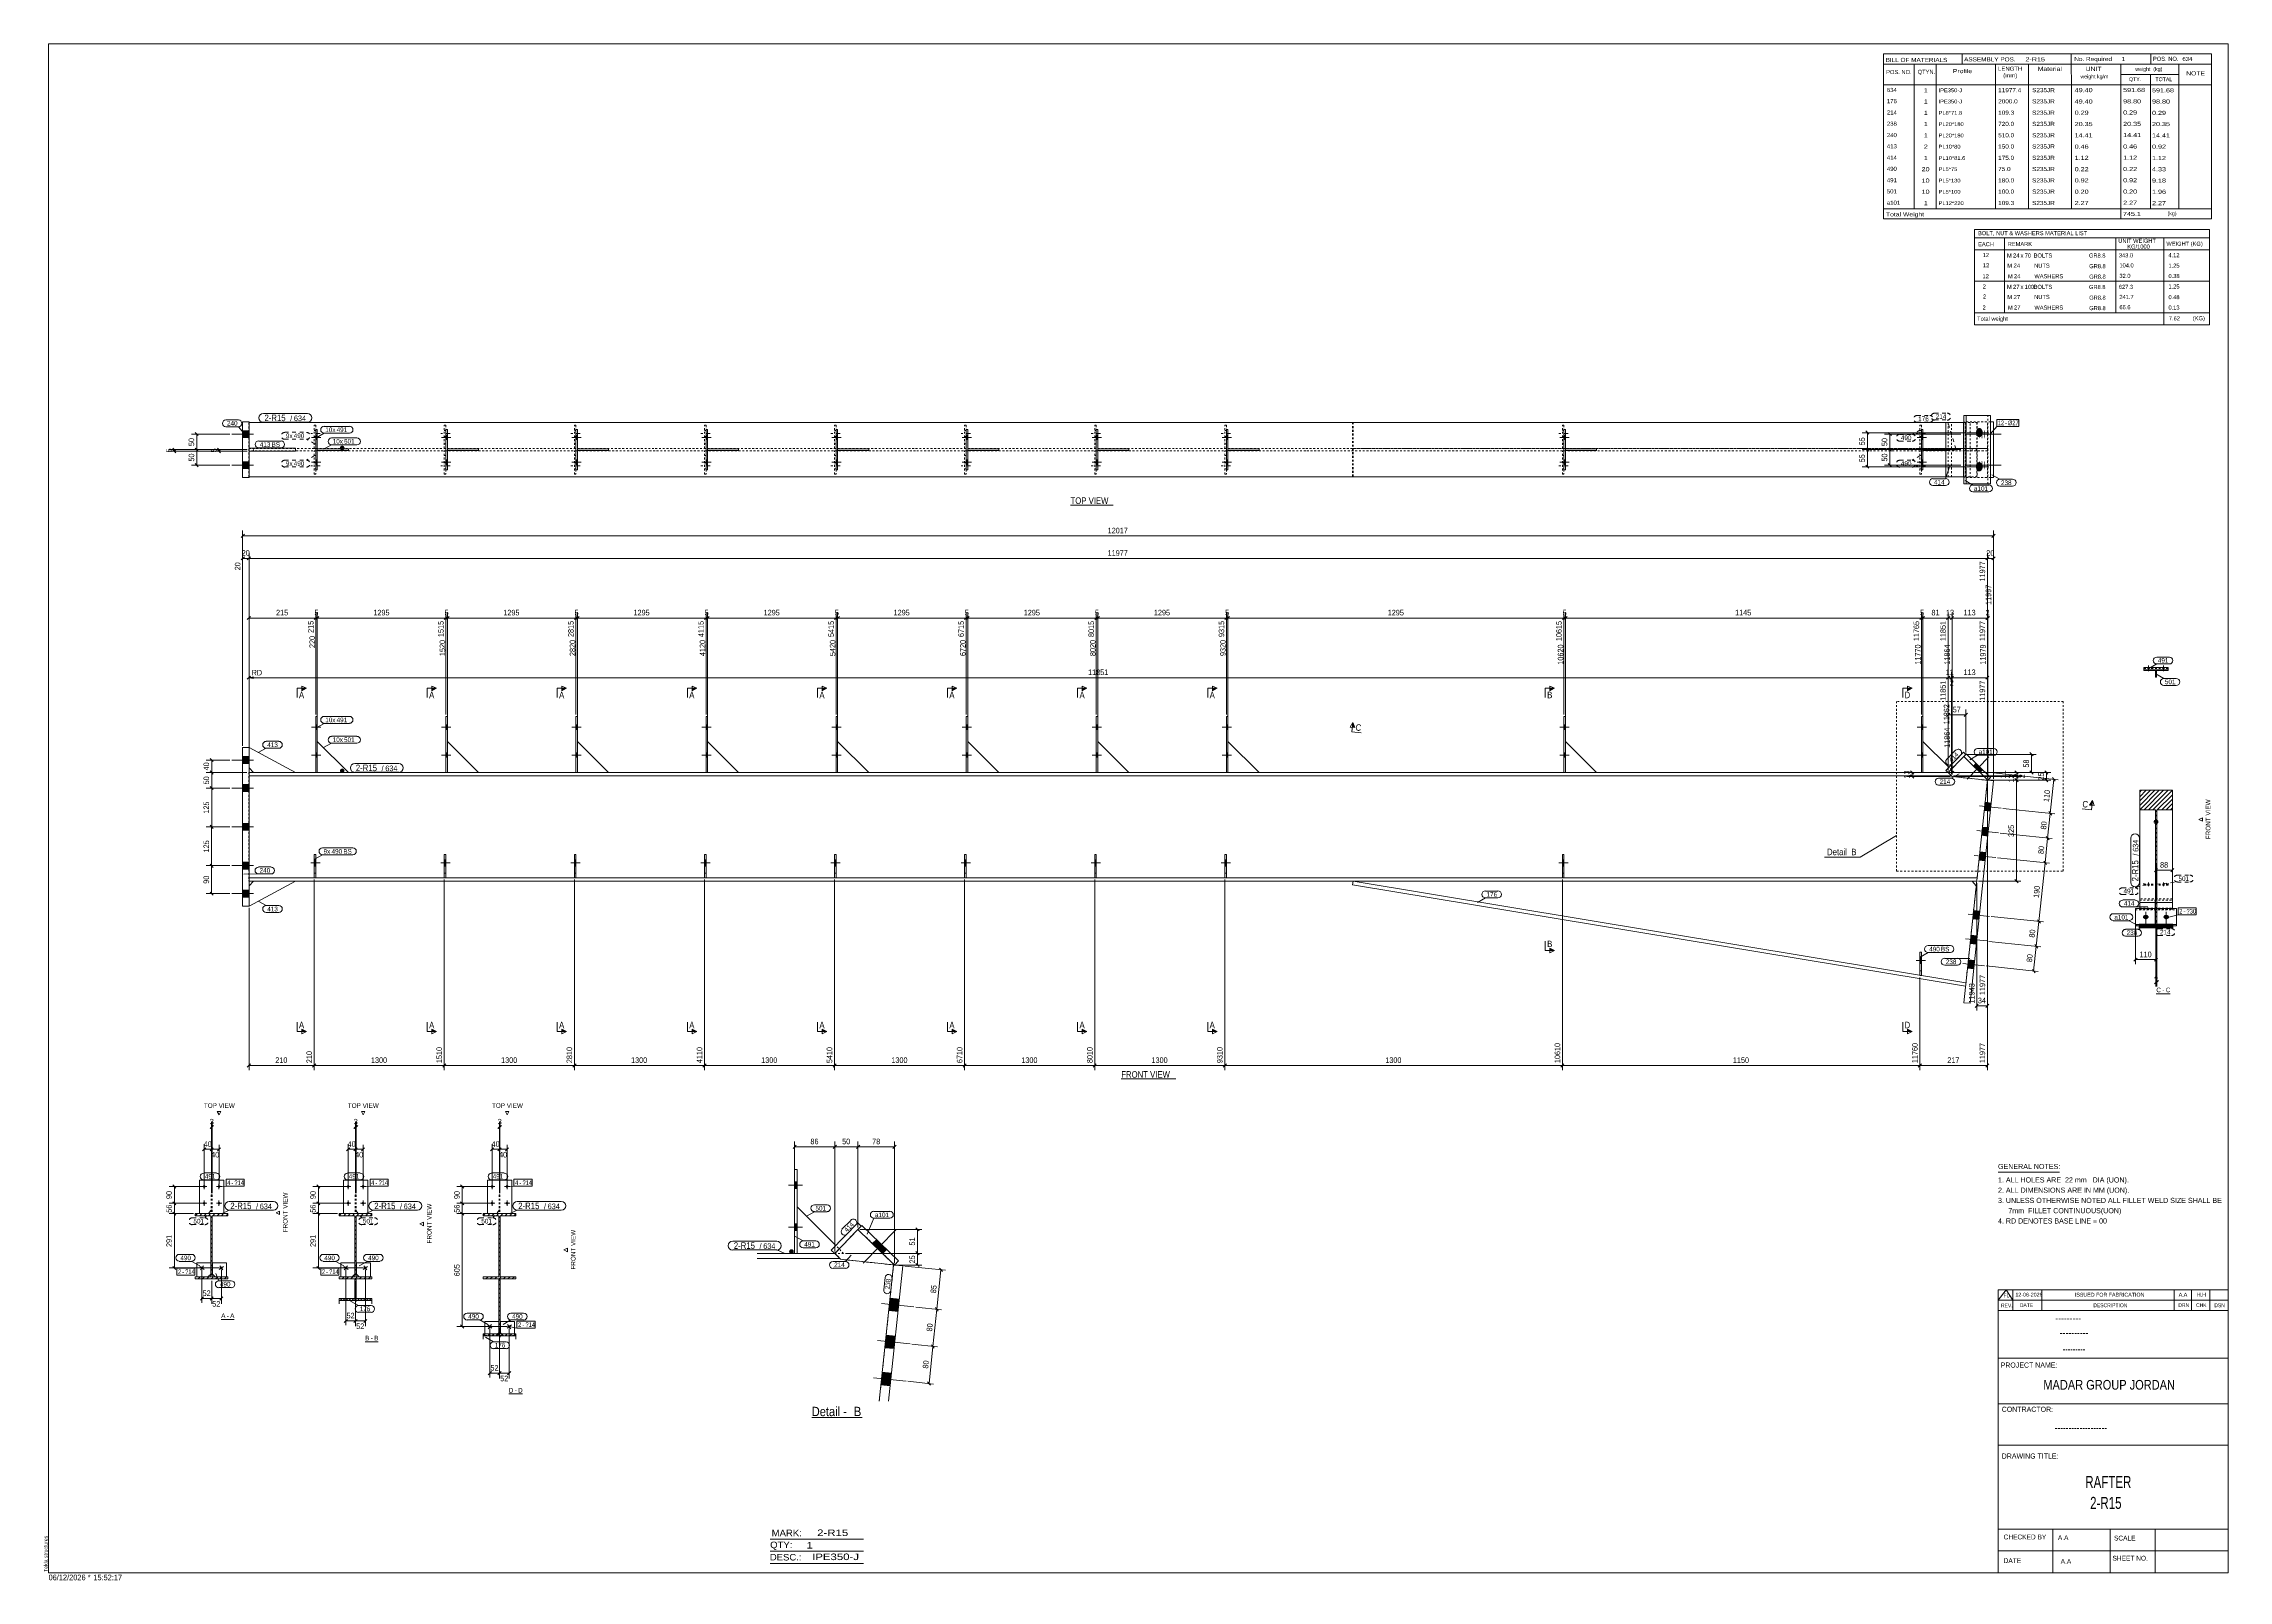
# Model space of a CAD drawing. Header units: millimetres. Extents: x 2 to 1174, y 1 to 825.
import ezdxf

# ---------------------------------------------------------------- set-up
doc = ezdxf.new("R2010")
doc.units = ezdxf.units.MM
for name, pattern in [('XKITLINE00', [0]), ('XKITLINE01', [4, 1, -1, 1, -1]), ('XKITLINE02', [4, 2, -2])]:
    doc.linetypes.add(name, pattern=pattern)
for name, color, linetype, lineweight in [('Bolt', 3, 'Continuous', 0), ('BoltMark', 7, 'Continuous', 0), ('DetailSymbol', 3, 'Continuous', 0), ('Dimensions', 7, 'Continuous', 0), ('DrawingSheet', 5, 'Continuous', 0), ('OtherObjectType', 7, 'Continuous', 0), ('Part', 2, 'Continuous', 0), ('PartMark', 7, 'Continuous', 0), ('Section', 6, 'Continuous', 0)]:
    doc.layers.add(name, color=color, linetype=linetype, lineweight=lineweight)
doc.styles.add('@ARIAL_UNICODE_MS_BOLD', font='ARIAL.TTF')
doc.styles.add('ARIAL', font='ARIAL.TTF')
doc.styles.add('ARIAL_NARROW', font='ARIALN.TTF')
doc.styles.add('COMIC_SANS_MS_BOLD', font='COMICBD.TTF')
doc.styles.add('SWIS721_EX_BT', font='ARIAL.TTF')
doc.styles.add('SWISSE', font='ARIAL.TTF')

# ---------------------------------------------------------------- blocks, each defined once
blk = doc.blocks.new('*A1')
at = {"layer": 'Part', "color": 7, "linetype": 'XKITLINE00', "lineweight": 0}
for p, q in [((83.7, 196.5), (84.8, 197.6)), ((83.7, 196.5), (83.7, 196.5)), ((86.1, 196.5), (87.2, 197.6)), ((88.4, 196.5), (89.5, 197.6)), ((90.8, 196.5), (91.9, 197.6)), ((92.1, 195.4), (92.8, 196.1)), ((92.1, 193.1), (92.8, 193.8)), ((92.1, 190.7), (92.8, 191.4)), ((92.1, 188.4), (92.8, 189.1)), ((93.1, 196.5), (94.2, 197.6)), ((95.5, 196.5), (96.6, 197.6)), ((97.8, 196.5), (98.9, 197.6)), ((100.2, 196.5), (101.2, 197.5)), ((92.1, 186), (92.8, 186.7)), ((92.1, 183.7), (92.8, 184.4)), ((92.1, 181.3), (92.8, 182)), ((92.1, 178.9), (92.8, 179.6)), ((92.1, 176.6), (92.8, 177.3)), ((92.1, 174.2), (92.8, 174.9)), ((92.1, 171.9), (92.8, 172.6)), ((92.1, 169.5), (92.8, 170.2)), ((92.1, 167.1), (92.8, 167.8)), ((92.1, 164.8), (92.8, 165.5)), ((83.7, 163.5), (83.9, 163.7)), ((85.2, 162.6), (86.3, 163.7)), ((87.5, 162.6), (88.6, 163.7)), ((89.9, 162.6), (91, 163.7)), ((92.2, 162.6), (93.3, 163.7)), ((94.6, 162.6), (95.7, 163.7)), ((96.9, 162.6), (98, 163.7)), ((99.3, 162.6), (100.4, 163.7))]:
    blk.add_line(p, q, dxfattribs=at)
blk = doc.blocks.new('*A2')
at = {"layer": 'Part', "color": 7, "linetype": 'XKITLINE00', "lineweight": 0}
for p, q in [((1126.5, 414.2), (1137, 424.6)), ((1126.5, 416.5), (1134.6, 424.6)), ((1126.5, 418.9), (1132.2, 424.6)), ((1126.5, 421.2), (1129.9, 424.6)), ((1126.5, 423.6), (1127.5, 424.6)), ((1128.8, 414.2), (1139.3, 424.6)), ((1131.2, 414.2), (1141.7, 424.6)), ((1133.6, 414.2), (1144, 424.6)), ((1135.9, 414.2), (1144, 422.2)), ((1134.9, 413.1), (1135.6, 413.8)), ((1134.9, 410.8), (1135.6, 411.5)), ((1138.3, 414.2), (1144, 419.9)), ((1140.6, 414.2), (1144, 417.5)), ((1143, 414.2), (1144, 415.2)), ((1134.9, 408.4), (1135.6, 409.1)), ((1134.9, 406.1), (1135.6, 406.8)), ((1134.9, 403.7), (1135.6, 404.4)), ((1134.9, 401.4), (1135.6, 402.1)), ((1134.9, 399), (1135.6, 399.7)), ((1134.9, 396.6), (1135.6, 397.3)), ((1134.9, 394.3), (1135.6, 395)), ((1134.9, 391.9), (1135.6, 392.6)), ((1134.9, 389.6), (1135.6, 390.3)), ((1134.9, 387.2), (1135.6, 387.9)), ((1134.9, 384.8), (1135.6, 385.5)), ((1134.9, 382.5), (1135.6, 383.2)), ((1134.9, 380.1), (1135.6, 380.8)), ((1134.9, 377.8), (1135.6, 378.5)), ((1134.9, 375.4), (1135.6, 376.1)), ((1134.9, 373.1), (1135.6, 373.8)), ((1134.9, 370.7), (1135.6, 371.4)), ((1134.9, 368.3), (1135.6, 369)), ((1134.9, 366), (1135.6, 366.7)), ((1134.9, 363.6), (1135.6, 364.3)), ((1134.9, 361.3), (1135.6, 362)), ((1134.9, 358.9), (1135.6, 359.6)), ((1134.9, 356.6), (1135.6, 357.3)), ((1134.9, 354.2), (1135.6, 354.9))]:
    blk.add_line(p, q, dxfattribs=at)
blk = doc.blocks.new('*A3')
at = {"layer": 'Part', "color": 7, "linetype": 'XKITLINE00', "lineweight": 0}
for p, q in [((1135, 488.3), (1135.5, 488.8)), ((1135, 488.3), (1135.5, 488.8)), ((1135, 488.4), (1135.4, 488.8)), ((1135, 488.5), (1135.4, 488.8)), ((1135, 488.5), (1135.3, 488.8)), ((1135, 488.6), (1135.2, 488.8)), ((1135, 488.7), (1135.2, 488.8)), ((1135, 488.7), (1135.1, 488.8)), ((1135, 488.8), (1135, 488.8)), ((1135, 488.2), (1135.5, 488.7)), ((1135, 488.1), (1135.5, 488.6)), ((1135, 488.1), (1135.5, 488.6)), ((1135, 488), (1135.5, 488.5)), ((1135, 487.9), (1135.5, 488.4)), ((1135, 487.8), (1135.5, 488.3)), ((1135, 487.8), (1135.5, 488.3)), ((1135, 487.7), (1135.5, 488.2)), ((1135, 487.6), (1135.5, 488.1)), ((1135, 487.6), (1135.5, 488.1)), ((1135, 487.5), (1135.5, 488)), ((1135, 487.4), (1135.5, 487.9)), ((1135, 487.4), (1135.5, 487.9)), ((1135, 487.3), (1135.5, 487.8)), ((1135, 487.2), (1135.5, 487.7)), ((1135, 487.2), (1135.5, 487.7)), ((1135, 487.1), (1135.5, 487.6)), ((1135, 487), (1135.5, 487.5)), ((1135, 487), (1135.5, 487.5)), ((1135, 486.9), (1135.5, 487.4)), ((1135, 486.8), (1135.5, 487.3)), ((1135, 486.8), (1135.5, 487.3)), ((1135, 486.7), (1135.5, 487.2)), ((1135, 486.6), (1135.5, 487.1)), ((1135, 486.6), (1135.5, 487.1)), ((1135, 486.5), (1135.5, 487)), ((1135, 486.4), (1135.5, 486.9)), ((1135, 486.4), (1135.5, 486.9)), ((1135, 486.3), (1135.5, 486.8)), ((1135, 486.2), (1135.5, 486.7)), ((1135, 486.2), (1135.5, 486.7)), ((1135, 486.1), (1135.5, 486.6)), ((1135, 486), (1135.5, 486.5)), ((1135, 486), (1135.5, 486.5)), ((1135, 485.9), (1135.5, 486.4)), ((1135, 485.8), (1135.5, 486.3)), ((1135, 485.8), (1135.5, 486.3)), ((1135, 485.7), (1135.5, 486.2)), ((1135, 485.6), (1135.5, 486.1)), ((1135, 485.6), (1135.5, 486.1)), ((1135, 485.5), (1135.5, 486)), ((1135, 485.4), (1135.5, 485.9)), ((1135, 485.4), (1135.5, 485.9)), ((1135, 485.3), (1135.5, 485.8)), ((1135, 485.2), (1135.5, 485.7)), ((1135, 485.2), (1135.5, 485.7)), ((1135.1, 485.2), (1135.5, 485.6)), ((1135.1, 485.2), (1135.5, 485.5)), ((1135.2, 485.2), (1135.5, 485.5)), ((1135.3, 485.2), (1135.5, 485.4)), ((1135.3, 485.2), (1135.5, 485.3)), ((1135.4, 485.2), (1135.5, 485.2)), ((1135.5, 485.2), (1135.5, 485.2))]:
    blk.add_line(p, q, dxfattribs=at)
blk = doc.blocks.new('*A4')
at = {"layer": 'Part', "color": 7, "linetype": 'XKITLINE00', "lineweight": 0}
for p, q in [((1129, 489.1), (1128.7, 489.3)), ((1128.9, 489), (1128.7, 489.2)), ((1128.9, 489), (1128.7, 489.2)), ((1128.9, 489), (1128.7, 489.1)), ((1128.8, 488.9), (1128.7, 489)), ((1128.8, 488.9), (1128.7, 489)), ((1128.8, 488.9), (1128.7, 488.9)), ((1128.7, 488.8), (1128.7, 488.8)), ((1128.7, 488.8), (1128.7, 488.8)), ((1129, 489.1), (1128.8, 489.3)), ((1129, 489.1), (1128.8, 489.3)), ((1128.9, 488.8), (1128.8, 488.9)), ((1128.9, 488.8), (1128.8, 488.9)), ((1128.8, 488.8), (1128.8, 488.9)), ((1129.1, 489.2), (1128.9, 489.3)), ((1129.1, 488.8), (1128.9, 489)), ((1129.1, 488.8), (1128.9, 489)), ((1129, 488.8), (1128.9, 489)), ((1129.1, 489.2), (1129, 489.3)), ((1129.1, 489.2), (1129, 489.3)), ((1129.3, 488.8), (1129, 489.1)), ((1129.3, 488.8), (1129, 489.1)), ((1129.2, 488.8), (1129, 489.1)), ((1129.2, 489.3), (1129.1, 489.3)), ((1129.6, 488.8), (1129.1, 489.2)), ((1129.5, 488.8), (1129.1, 489.2)), ((1129.4, 488.8), (1129.1, 489.2)), ((1129.7, 488.8), (1129.2, 489.3)), ((1129.2, 489.3), (1129.2, 489.3)), ((1129.6, 488.8), (1129.2, 489.3)), ((1129.8, 488.8), (1129.3, 489.3)), ((1129.8, 488.8), (1129.3, 489.3)), ((1129.9, 488.8), (1129.4, 489.3)), ((1130, 488.8), (1129.5, 489.3)), ((1130, 488.8), (1129.5, 489.3)), ((1130.1, 488.8), (1129.6, 489.3)), ((1130.2, 488.8), (1129.7, 489.3)), ((1130.2, 488.8), (1129.7, 489.3)), ((1130.3, 488.8), (1129.8, 489.3)), ((1130.4, 488.8), (1129.9, 489.3)), ((1130.4, 488.8), (1129.9, 489.3)), ((1130.5, 488.8), (1130, 489.3)), ((1130.6, 488.8), (1130.1, 489.3)), ((1130.6, 488.8), (1130.1, 489.3)), ((1130.7, 488.8), (1130.2, 489.3)), ((1130.8, 488.8), (1130.3, 489.3)), ((1130.8, 488.8), (1130.3, 489.3)), ((1130.9, 488.8), (1130.4, 489.3)), ((1131, 488.8), (1130.5, 489.3)), ((1131, 488.8), (1130.5, 489.3)), ((1131.1, 488.8), (1130.6, 489.3)), ((1131.2, 488.8), (1130.7, 489.3)), ((1131.2, 488.8), (1130.7, 489.3)), ((1131.3, 488.8), (1130.8, 489.3)), ((1131.4, 488.8), (1130.9, 489.3)), ((1131.4, 488.8), (1130.9, 489.3)), ((1131.5, 488.8), (1131, 489.3)), ((1131.7, 488.8), (1131.1, 489.3)), ((1131.6, 488.8), (1131.1, 489.3)), ((1131.7, 488.8), (1131.2, 489.3)), ((1131.8, 488.8), (1131.3, 489.3)), ((1131.9, 488.8), (1131.4, 489.3)), ((1131.9, 488.8), (1131.4, 489.3)), ((1132, 488.8), (1131.5, 489.3)), ((1132.1, 488.8), (1131.6, 489.3)), ((1132.1, 488.8), (1131.6, 489.3)), ((1132.2, 488.8), (1131.7, 489.3)), ((1132.3, 488.8), (1131.8, 489.3)), ((1132.3, 488.8), (1131.8, 489.3)), ((1132.4, 488.8), (1131.9, 489.3)), ((1132.5, 488.8), (1132, 489.3)), ((1132.5, 488.8), (1132, 489.3)), ((1132.6, 488.8), (1132.1, 489.3)), ((1132.7, 488.8), (1132.2, 489.3)), ((1132.7, 488.8), (1132.2, 489.3)), ((1132.8, 488.8), (1132.3, 489.3)), ((1132.9, 488.8), (1132.4, 489.3)), ((1132.9, 488.8), (1132.4, 489.3)), ((1133, 488.8), (1132.5, 489.3)), ((1133.1, 488.8), (1132.6, 489.3)), ((1133.1, 488.8), (1132.6, 489.3)), ((1133.2, 488.8), (1132.7, 489.3)), ((1133.3, 488.8), (1132.8, 489.3)), ((1133.3, 488.8), (1132.8, 489.3)), ((1133.4, 488.8), (1132.9, 489.3)), ((1133.5, 488.8), (1133, 489.3)), ((1133.5, 488.8), (1133, 489.3)), ((1133.6, 488.8), (1133.1, 489.3)), ((1133.8, 488.8), (1133.2, 489.3)), ((1133.7, 488.8), (1133.2, 489.3)), ((1133.8, 488.8), (1133.3, 489.3)), ((1133.9, 488.8), (1133.4, 489.3)), ((1134, 488.8), (1133.5, 489.3)), ((1134, 488.8), (1133.5, 489.3)), ((1134.1, 488.8), (1133.6, 489.3)), ((1134.2, 488.8), (1133.7, 489.3)), ((1134.2, 488.8), (1133.7, 489.3)), ((1134.3, 488.8), (1133.8, 489.3)), ((1134.4, 488.8), (1133.9, 489.3)), ((1134.4, 488.8), (1133.9, 489.3)), ((1134.5, 488.8), (1134, 489.3)), ((1134.6, 488.8), (1134.1, 489.3)), ((1134.6, 488.8), (1134.1, 489.3)), ((1134.7, 488.8), (1134.2, 489.3)), ((1134.8, 488.8), (1134.3, 489.3)), ((1134.8, 488.8), (1134.3, 489.3)), ((1134.9, 488.8), (1134.4, 489.3)), ((1135, 488.8), (1134.5, 489.3)), ((1135, 488.8), (1134.5, 489.3)), ((1135.1, 488.8), (1134.6, 489.3)), ((1135.2, 488.8), (1134.7, 489.3)), ((1135.2, 488.8), (1134.7, 489.3)), ((1135.3, 488.8), (1134.8, 489.3)), ((1135.4, 488.8), (1134.9, 489.3)), ((1135.4, 488.8), (1134.9, 489.3)), ((1135.5, 488.8), (1135, 489.3)), ((1135.6, 488.8), (1135.1, 489.3)), ((1135.6, 488.8), (1135.1, 489.3)), ((1135.7, 488.8), (1135.2, 489.3)), ((1135.8, 488.8), (1135.3, 489.3)), ((1135.8, 488.8), (1135.3, 489.3)), ((1135.9, 488.8), (1135.4, 489.3)), ((1136, 488.8), (1135.5, 489.3)), ((1136.1, 488.8), (1135.6, 489.3)), ((1136.1, 488.8), (1135.6, 489.3)), ((1136.2, 488.8), (1135.7, 489.3)), ((1136.3, 488.8), (1135.8, 489.3)), ((1136.3, 488.8), (1135.8, 489.3)), ((1136.4, 488.8), (1135.9, 489.3)), ((1136.5, 488.8), (1136, 489.3)), ((1136.5, 488.8), (1136, 489.3)), ((1136.6, 488.8), (1136.1, 489.3)), ((1136.7, 488.8), (1136.2, 489.3)), ((1136.7, 488.8), (1136.2, 489.3)), ((1136.8, 488.8), (1136.3, 489.3)), ((1136.9, 488.8), (1136.4, 489.3)), ((1136.9, 488.8), (1136.4, 489.3)), ((1137, 488.8), (1136.5, 489.3)), ((1137.1, 488.8), (1136.6, 489.3)), ((1137.1, 488.8), (1136.6, 489.3)), ((1137.2, 488.8), (1136.7, 489.3)), ((1137.3, 488.8), (1136.8, 489.3)), ((1137.3, 488.8), (1136.8, 489.3)), ((1137.4, 488.8), (1136.9, 489.3)), ((1137.5, 488.8), (1137, 489.3)), ((1137.5, 488.8), (1137, 489.3)), ((1137.6, 488.8), (1137.1, 489.3)), ((1137.7, 488.8), (1137.2, 489.3)), ((1137.7, 488.8), (1137.2, 489.3)), ((1137.8, 488.8), (1137.3, 489.3)), ((1137.9, 488.8), (1137.4, 489.3)), ((1137.9, 488.8), (1137.4, 489.3)), ((1138, 488.8), (1137.5, 489.3)), ((1138.2, 488.8), (1137.6, 489.3)), ((1138.1, 488.8), (1137.6, 489.3)), ((1138.2, 488.8), (1137.7, 489.3)), ((1138.3, 488.8), (1137.8, 489.3)), ((1138.4, 488.8), (1137.9, 489.3)), ((1138.4, 488.8), (1137.9, 489.3)), ((1138.5, 488.8), (1138, 489.3)), ((1138.6, 488.8), (1138.1, 489.3)), ((1138.6, 488.8), (1138.1, 489.3)), ((1138.7, 488.8), (1138.2, 489.3)), ((1138.8, 488.8), (1138.3, 489.3)), ((1138.8, 488.8), (1138.3, 489.3)), ((1138.9, 488.8), (1138.4, 489.3)), ((1139, 488.8), (1138.5, 489.3)), ((1139, 488.8), (1138.5, 489.3)), ((1139.1, 488.8), (1138.6, 489.3)), ((1139.2, 488.8), (1138.7, 489.3)), ((1139.2, 488.8), (1138.7, 489.3)), ((1139.3, 488.8), (1138.8, 489.3)), ((1139.4, 488.8), (1138.9, 489.3)), ((1139.4, 488.8), (1138.9, 489.3)), ((1139.5, 488.8), (1139, 489.3)), ((1139.6, 488.8), (1139.1, 489.3)), ((1139.6, 488.8), (1139.1, 489.3)), ((1139.7, 488.8), (1139.2, 489.3)), ((1139.8, 488.8), (1139.3, 489.3)), ((1139.8, 488.8), (1139.3, 489.3)), ((1139.9, 488.8), (1139.4, 489.3)), ((1140, 488.8), (1139.5, 489.3)), ((1140, 488.8), (1139.5, 489.3)), ((1140.1, 488.8), (1139.6, 489.3)), ((1140.3, 488.8), (1139.7, 489.3)), ((1140.2, 488.8), (1139.7, 489.3)), ((1140.3, 488.8), (1139.8, 489.3)), ((1140.4, 488.8), (1139.9, 489.3)), ((1140.5, 488.8), (1140, 489.3)), ((1140.5, 488.8), (1140, 489.3)), ((1140.6, 488.8), (1140.1, 489.3)), ((1140.7, 488.8), (1140.2, 489.3)), ((1140.7, 488.8), (1140.2, 489.3)), ((1140.8, 488.8), (1140.3, 489.3)), ((1140.9, 488.8), (1140.4, 489.3)), ((1140.9, 488.8), (1140.4, 489.3)), ((1141, 488.8), (1140.5, 489.3)), ((1141.1, 488.8), (1140.6, 489.3)), ((1141.1, 488.8), (1140.6, 489.3)), ((1141.2, 488.8), (1140.7, 489.3)), ((1141.3, 488.8), (1140.8, 489.3)), ((1141.3, 488.8), (1140.8, 489.3)), ((1141.4, 488.8), (1140.9, 489.3)), ((1141.5, 488.8), (1141, 489.3)), ((1141.5, 488.8), (1141, 489.3)), ((1141.6, 488.8), (1141.1, 489.3)), ((1141.7, 488.8), (1141.2, 489.3)), ((1141.7, 488.8), (1141.2, 489.3)), ((1141.7, 488.9), (1141.3, 489.3)), ((1141.7, 489), (1141.4, 489.3)), ((1141.7, 489), (1141.4, 489.3)), ((1141.7, 489.1), (1141.5, 489.3)), ((1141.7, 489.2), (1141.6, 489.3)), ((1141.7, 489.2), (1141.6, 489.3))]:
    blk.add_line(p, q, dxfattribs=at)
blk = doc.blocks.new('*A5')
at = {"layer": 'Part', "color": 7, "linetype": 'XKITLINE00', "lineweight": 0}
for p, q in [((1127.2, 351.8), (1126.2, 352.8)), ((1127, 351.7), (1126.2, 352.5)), ((1126.9, 351.6), (1126.2, 352.2)), ((1126.8, 351.4), (1126.2, 352)), ((1126.6, 351.3), (1126.2, 351.7)), ((1127.3, 352), (1126.4, 352.9)), ((1127.5, 352.1), (1126.7, 352.9)), ((1127.6, 352.2), (1126.9, 352.9)), ((1127.6, 350.9), (1126.9, 351.6)), ((1127.9, 350.9), (1127, 351.7)), ((1127.7, 352.4), (1127.2, 352.9)), ((1128.1, 350.9), (1127.2, 351.8)), ((1128.4, 350.9), (1127.3, 352)), ((1127.9, 352.5), (1127.5, 352.9)), ((1128.7, 350.9), (1127.5, 352.1)), ((1128.9, 350.9), (1127.6, 352.2)), ((1128, 352.6), (1127.7, 352.9)), ((1129.2, 350.9), (1127.7, 352.4)), ((1129.5, 350.9), (1127.9, 352.5)), ((1128.1, 352.8), (1128, 352.9)), ((1129.7, 350.9), (1128, 352.6)), ((1130, 350.9), (1128.1, 352.8)), ((1130.3, 350.9), (1128.3, 352.9)), ((1130.5, 350.9), (1128.5, 352.9)), ((1130.8, 350.9), (1128.8, 352.9)), ((1131.1, 350.9), (1129.1, 352.9)), ((1131.4, 350.9), (1129.4, 352.9)), ((1131.6, 350.9), (1129.6, 352.9)), ((1131.9, 350.9), (1129.9, 352.9)), ((1132.2, 350.9), (1130.2, 352.9)), ((1132.4, 350.9), (1130.4, 352.9)), ((1132.7, 350.9), (1130.7, 352.9)), ((1133, 350.9), (1131, 352.9)), ((1133.2, 350.9), (1131.2, 352.9)), ((1133.5, 350.9), (1131.5, 352.9)), ((1133.8, 350.9), (1131.8, 352.9)), ((1134.1, 350.9), (1132.1, 352.9)), ((1134.3, 350.9), (1132.3, 352.9)), ((1134.6, 350.9), (1132.6, 352.9)), ((1134.9, 350.9), (1132.9, 352.9)), ((1135.1, 350.9), (1133.1, 352.9)), ((1135.4, 350.9), (1133.4, 352.9)), ((1135.7, 350.9), (1133.7, 352.9)), ((1135.9, 350.9), (1133.9, 352.9)), ((1136.2, 350.9), (1134.2, 352.9)), ((1136.5, 350.9), (1134.5, 352.9)), ((1136.7, 350.9), (1134.7, 352.9)), ((1137, 350.9), (1135, 352.9)), ((1137.3, 350.9), (1135.3, 352.9)), ((1137.6, 350.9), (1135.6, 352.9)), ((1137.8, 350.9), (1135.8, 352.9)), ((1138.1, 350.9), (1136.1, 352.9)), ((1138.4, 350.9), (1136.4, 352.9)), ((1138.6, 350.9), (1136.6, 352.9)), ((1138.9, 350.9), (1136.9, 352.9)), ((1139.2, 350.9), (1137.2, 352.9)), ((1139.4, 350.9), (1137.4, 352.9)), ((1139.7, 350.9), (1137.7, 352.9)), ((1140, 350.9), (1138, 352.9)), ((1140.2, 350.9), (1138.2, 352.9)), ((1140.5, 350.9), (1138.5, 352.9)), ((1140.8, 350.9), (1138.8, 352.9)), ((1141.1, 350.9), (1139.1, 352.9)), ((1141.3, 350.9), (1139.3, 352.9)), ((1141.6, 350.9), (1139.6, 352.9)), ((1141.9, 350.9), (1139.9, 352.9)), ((1142.1, 350.9), (1140.1, 352.9)), ((1142.4, 350.9), (1140.4, 352.9)), ((1142.7, 350.9), (1140.7, 352.9)), ((1142.9, 350.9), (1140.9, 352.9)), ((1143.2, 350.9), (1141.2, 352.9)), ((1143.5, 350.9), (1141.5, 352.9)), ((1143.8, 350.9), (1141.8, 352.9)), ((1144, 350.9), (1142, 352.9)), ((1144.2, 350.9), (1142.3, 352.9)), ((1144.2, 351.2), (1142.6, 352.9)), ((1144.2, 351.5), (1142.8, 352.9)), ((1144.2, 351.7), (1143.1, 352.9)), ((1144.2, 352), (1143.4, 352.9)), ((1144.2, 352.3), (1143.6, 352.9)), ((1144.2, 352.5), (1143.9, 352.9)), ((1144.2, 352.8), (1144.2, 352.9)), ((1126.5, 351.2), (1126.2, 351.4)), ((1126.4, 351), (1126.2, 351.2)), ((1126.5, 350.9), (1126.4, 351)), ((1126.8, 350.9), (1126.5, 351.2)), ((1127, 350.9), (1126.6, 351.3)), ((1127.3, 350.9), (1126.8, 351.4))]:
    blk.add_line(p, q, dxfattribs=at)
blk = doc.blocks.new('*A6')
at = {"layer": 'Part', "color": 7, "linetype": 'XKITLINE00', "lineweight": 0}
for p, q in [((238.1, 196.5), (239.2, 197.6)), ((238.1, 196.5), (238.1, 196.5)), ((240.5, 196.5), (241.6, 197.6)), ((242.8, 196.5), (243.9, 197.6)), ((245.2, 196.5), (246.3, 197.6)), ((246.5, 195.4), (247.2, 196.1)), ((246.5, 193.1), (247.2, 193.8)), ((246.5, 190.7), (247.2, 191.4)), ((246.5, 188.4), (247.2, 189.1)), ((247.6, 196.5), (248.7, 197.6)), ((249.9, 196.5), (251, 197.6)), ((252.3, 196.5), (253.4, 197.6)), ((254.6, 196.5), (255.6, 197.5)), ((246.5, 186), (247.2, 186.7)), ((246.5, 183.7), (247.2, 184.4)), ((246.5, 181.3), (247.2, 182)), ((246.5, 178.9), (247.2, 179.6)), ((246.5, 176.6), (247.2, 177.3)), ((246.5, 174.2), (247.2, 174.9)), ((246.5, 171.9), (247.2, 172.6)), ((246.5, 169.5), (247.2, 170.2)), ((246.5, 167.1), (247.2, 167.8)), ((246.5, 164.8), (247.2, 165.5)), ((238.1, 163.5), (238.3, 163.7)), ((239.6, 162.6), (240.7, 163.7)), ((241.9, 162.6), (243, 163.7)), ((244.3, 162.6), (245.4, 163.7)), ((246.7, 162.6), (247.8, 163.7)), ((249, 162.6), (250.1, 163.7)), ((251.4, 162.6), (252.5, 163.7)), ((253.7, 162.6), (254.8, 163.7))]:
    blk.add_line(p, q, dxfattribs=at)
blk = doc.blocks.new('*A7')
at = {"layer": 'Part', "color": 7, "linetype": 'XKITLINE00', "lineweight": 0}
for p, q in [((247.2, 162.3), (246.5, 161.6)), ((247.2, 159.9), (246.5, 159.2)), ((247.2, 157.6), (246.5, 156.9)), ((247.2, 155.2), (246.5, 154.5)), ((247.2, 152.8), (246.5, 152.1)), ((247.2, 150.5), (246.5, 149.8)), ((247.2, 148.1), (246.5, 147.4)), ((247.2, 145.8), (246.5, 145.1)), ((247.2, 143.4), (246.5, 142.7)), ((247.2, 141.1), (246.5, 140.4)), ((239.2, 133.1), (238.1, 132)), ((241.6, 133.1), (240.5, 132)), ((244, 133.1), (242.8, 132)), ((246.3, 133.1), (245.2, 132)), ((247.2, 138.7), (246.5, 138)), ((247.2, 136.3), (246.5, 135.6)), ((247.2, 134), (246.5, 133.3)), ((248.7, 133.1), (247.6, 132)), ((251, 133.1), (249.9, 132)), ((253.4, 133.1), (252.3, 132)), ((255.6, 133), (254.6, 132))]:
    blk.add_line(p, q, dxfattribs=at)
blk = doc.blocks.new('*A8')
at = {"layer": 'Part', "color": 7, "linetype": 'XKITLINE00', "lineweight": 0}
for p, q in [((160.9, 196.5), (162, 197.6)), ((160.9, 196.5), (160.9, 196.5)), ((163.3, 196.5), (164.4, 197.6)), ((165.6, 196.5), (166.7, 197.6)), ((168, 196.5), (169.1, 197.6)), ((169.3, 195.4), (170, 196.1)), ((169.3, 193.1), (170, 193.8)), ((169.3, 190.7), (170, 191.4)), ((169.3, 188.4), (170, 189.1)), ((170.3, 196.5), (171.4, 197.6)), ((172.7, 196.5), (173.8, 197.6)), ((175.1, 196.5), (176.2, 197.6)), ((177.4, 196.5), (178.4, 197.5)), ((169.3, 186), (170, 186.7)), ((169.3, 183.7), (170, 184.4)), ((169.3, 181.3), (170, 182)), ((169.3, 178.9), (170, 179.6)), ((169.3, 176.6), (170, 177.3)), ((169.3, 174.2), (170, 174.9)), ((169.3, 171.9), (170, 172.6)), ((169.3, 169.5), (170, 170.2)), ((169.3, 167.1), (170, 167.8)), ((169.3, 164.8), (170, 165.5)), ((160.9, 163.5), (161.1, 163.7)), ((162.4, 162.6), (163.5, 163.7)), ((164.7, 162.6), (165.8, 163.7)), ((167.1, 162.6), (168.2, 163.7)), ((169.4, 162.6), (170.5, 163.7)), ((171.8, 162.6), (172.9, 163.7)), ((174.2, 162.6), (175.3, 163.7)), ((176.5, 162.6), (177.6, 163.7))]:
    blk.add_line(p, q, dxfattribs=at)
blk = doc.blocks.new('*A9')
at = {"layer": 'Part', "color": 7, "linetype": 'XKITLINE00', "lineweight": 0}
for p, q in [((170, 160.6), (169.3, 161.3)), ((169.5, 159.6), (169.3, 159.7)), ((170, 157.5), (169.3, 158.2)), ((170, 155.9), (169.3, 156.6)), ((170, 154.4), (169.3, 155.1)), ((170, 152.8), (169.3, 153.5)), ((170, 159), (169.5, 159.6)), ((170, 162.1), (169.6, 162.6)), ((161.7, 151.8), (161.4, 152.1)), ((162.5, 151), (161.7, 151.8)), ((164, 151), (162.9, 152.1)), ((165.6, 151), (164.5, 152.1)), ((167.1, 151), (166, 152.1)), ((168.7, 151), (167.6, 152.1)), ((170.2, 151), (169.1, 152.1)), ((171.8, 151), (170.7, 152.1)), ((173.3, 151), (172.2, 152.1)), ((174.9, 151), (173.8, 152.1)), ((176.5, 151), (175.3, 152.1)), ((178, 151), (176.9, 152.1))]:
    blk.add_line(p, q, dxfattribs=at)
blk = doc.blocks.new('*A10')
at = {"layer": 'Bolt'}
for points in [[(112.5, 439), (109.1, 439), (109.1, 442.7), (112.5, 442.7)], [(112.5, 439), (109.1, 439), (109.1, 442.7), (112.5, 442.7)], [(112.5, 424), (109.1, 424), (109.1, 427.7), (112.5, 427.7)], [(112.5, 424), (109.1, 424), (109.1, 427.7), (112.5, 427.7)], [(112.5, 403.2), (109.1, 403.2), (109.1, 406.8), (112.5, 406.8)], [(112.5, 403.2), (109.1, 403.2), (109.1, 406.8), (112.5, 406.8)], [(112.5, 382.3), (109.1, 382.3), (109.1, 386), (112.5, 386)], [(112.5, 382.3), (109.1, 382.3), (109.1, 386), (112.5, 386)], [(112.5, 367.3), (109.1, 367.3), (109.1, 371), (112.5, 371)], [(112.5, 367.3), (109.1, 367.3), (109.1, 371), (112.5, 371)]]:
    blk.add_hatch(color=3, dxfattribs=at).paths.add_polyline_path(points, flags=17)
at = {"layer": 'Bolt', "color": 3, "linetype": 'XKITLINE00', "lineweight": 0}
for p, q in [((115, 440.8), (103.3, 440.8)), ((115, 440.8), (103.3, 440.8)), ((112.5, 442.7), (109.1, 442.7)), ((112.5, 442.7), (109.1, 442.7)), ((112.5, 439), (109.1, 439)), ((112.5, 439), (109.1, 439)), ((115, 425.8), (103.3, 425.8)), ((115, 425.8), (103.3, 425.8)), ((112.5, 427.7), (109.1, 427.7)), ((112.5, 427.7), (109.1, 427.7)), ((112.5, 424), (109.1, 424)), ((112.5, 424), (109.1, 424)), ((115, 405), (103.3, 405)), ((115, 405), (103.3, 405)), ((112.5, 406.8), (109.1, 406.8)), ((112.5, 406.8), (109.1, 406.8)), ((112.5, 403.2), (109.1, 403.2)), ((112.5, 403.2), (109.1, 403.2)), ((115, 384.2), (103.3, 384.2)), ((115, 384.2), (103.3, 384.2)), ((112.5, 386), (109.1, 386)), ((112.5, 386), (109.1, 386)), ((112.5, 382.3), (109.1, 382.3)), ((112.5, 382.3), (109.1, 382.3)), ((115, 369.2), (103.3, 369.2)), ((115, 369.2), (103.3, 369.2)), ((112.5, 371), (109.1, 371)), ((112.5, 371), (109.1, 371)), ((112.5, 367.3), (109.1, 367.3)), ((112.5, 367.3), (109.1, 367.3))]:
    blk.add_line(p, q, dxfattribs=at)
blk = doc.blocks.new('*A11')
at = {"layer": 'Part', "color": 2, "linetype": 'XKITLINE00', "lineweight": 0}
blk.add_line((1010.2, 450.8), (1024.1, 437), dxfattribs=at)
at = {"layer": 'Part', "color": 7, "linetype": 'XKITLINE01', "lineweight": 0}
for p, q in [((1010.2, 434.2), (1010.2, 450.8)), ((1010.2, 434.2), (1026.9, 434.2)), ((1026.9, 434.2), (1024.1, 437))]:
    blk.add_line(p, q, dxfattribs=at)
blk = doc.blocks.new('*A12')
at = {"layer": 'Part', "color": 2, "linetype": 'XKITLINE00', "lineweight": 0}
for p, q in [((1010.2, 464.2), (1009.4, 464.2)), ((1009.4, 464.2), (1009.4, 434.2)), ((1010.2, 434.2), (1010.2, 464.2))]:
    blk.add_line(p, q, dxfattribs=at)
at = {"layer": 'Part', "color": 7, "linetype": 'XKITLINE01', "lineweight": 0}
blk.add_line((1009.4, 434.2), (1010.2, 434.2), dxfattribs=at)
blk = doc.blocks.new('*A13')
at = {"layer": 'Part', "color": 2, "linetype": 'XKITLINE00', "lineweight": 0}
blk.add_line((835.2, 434.2), (818.6, 450.8), dxfattribs=at)
at = {"layer": 'Part', "color": 7, "linetype": 'XKITLINE01', "lineweight": 0}
for p, q in [((818.6, 450.8), (818.6, 434.2)), ((818.6, 434.2), (835.2, 434.2))]:
    blk.add_line(p, q, dxfattribs=at)
blk = doc.blocks.new('*A14')
at = {"layer": 'Part', "color": 2, "linetype": 'XKITLINE00', "lineweight": 0}
for p, q in [((817.7, 434.2), (817.7, 464.2)), ((817.7, 464.2), (818.6, 464.2)), ((818.6, 464.2), (818.6, 434.2))]:
    blk.add_line(p, q, dxfattribs=at)
at = {"layer": 'Part', "color": 7, "linetype": 'XKITLINE01', "lineweight": 0}
blk.add_line((818.6, 434.2), (817.7, 434.2), dxfattribs=at)
blk = doc.blocks.new('*A15')
at = {"layer": 'Part', "color": 2, "linetype": 'XKITLINE00', "lineweight": 0}
blk.add_line((654.2, 434.2), (637.5, 450.8), dxfattribs=at)
at = {"layer": 'Part', "color": 7, "linetype": 'XKITLINE01', "lineweight": 0}
for p, q in [((637.5, 450.8), (637.5, 434.2)), ((637.5, 434.2), (654.2, 434.2))]:
    blk.add_line(p, q, dxfattribs=at)
blk = doc.blocks.new('*A16')
at = {"layer": 'Part', "color": 2, "linetype": 'XKITLINE00', "lineweight": 0}
for p, q in [((637.5, 464.2), (636.7, 464.2)), ((636.7, 464.2), (636.7, 434.2)), ((637.5, 434.2), (637.5, 464.2))]:
    blk.add_line(p, q, dxfattribs=at)
at = {"layer": 'Part', "color": 7, "linetype": 'XKITLINE01', "lineweight": 0}
blk.add_line((636.7, 434.2), (637.5, 434.2), dxfattribs=at)
blk = doc.blocks.new('*A17')
at = {"layer": 'Part', "color": 2, "linetype": 'XKITLINE00', "lineweight": 0}
blk.add_line((584.4, 434.2), (567.7, 450.8), dxfattribs=at)
at = {"layer": 'Part', "color": 7, "linetype": 'XKITLINE01', "lineweight": 0}
for p, q in [((567.7, 450.8), (567.7, 434.2)), ((567.7, 434.2), (584.4, 434.2))]:
    blk.add_line(p, q, dxfattribs=at)
blk = doc.blocks.new('*A18')
at = {"layer": 'Part', "color": 2, "linetype": 'XKITLINE00', "lineweight": 0}
for p, q in [((567.7, 464.2), (566.9, 464.2)), ((566.9, 464.2), (566.9, 434.2)), ((567.7, 434.2), (567.7, 464.2))]:
    blk.add_line(p, q, dxfattribs=at)
at = {"layer": 'Part', "color": 7, "linetype": 'XKITLINE01', "lineweight": 0}
blk.add_line((566.9, 434.2), (567.7, 434.2), dxfattribs=at)
blk = doc.blocks.new('*A19')
at = {"layer": 'Part', "color": 2, "linetype": 'XKITLINE00', "lineweight": 0}
blk.add_line((514.6, 434.2), (498, 450.8), dxfattribs=at)
at = {"layer": 'Part', "color": 7, "linetype": 'XKITLINE01', "lineweight": 0}
for p, q in [((498, 450.8), (498, 434.2)), ((498, 434.2), (514.6, 434.2))]:
    blk.add_line(p, q, dxfattribs=at)
blk = doc.blocks.new('*A20')
at = {"layer": 'Part', "color": 2, "linetype": 'XKITLINE00', "lineweight": 0}
for p, q in [((498, 464.2), (497.1, 464.2)), ((497.1, 464.2), (497.1, 434.2)), ((498, 434.2), (498, 464.2))]:
    blk.add_line(p, q, dxfattribs=at)
at = {"layer": 'Part', "color": 7, "linetype": 'XKITLINE01', "lineweight": 0}
blk.add_line((497.1, 434.2), (498, 434.2), dxfattribs=at)
blk = doc.blocks.new('*A21')
at = {"layer": 'Part', "color": 2, "linetype": 'XKITLINE00', "lineweight": 0}
blk.add_line((444.9, 434.2), (428.2, 450.8), dxfattribs=at)
at = {"layer": 'Part', "color": 7, "linetype": 'XKITLINE01', "lineweight": 0}
for p, q in [((428.2, 450.8), (428.2, 434.2)), ((428.2, 434.2), (444.9, 434.2))]:
    blk.add_line(p, q, dxfattribs=at)
blk = doc.blocks.new('*A22')
at = {"layer": 'Part', "color": 2, "linetype": 'XKITLINE00', "lineweight": 0}
for p, q in [((428.2, 464.2), (427.4, 464.2)), ((427.4, 464.2), (427.4, 434.2)), ((428.2, 434.2), (428.2, 464.2))]:
    blk.add_line(p, q, dxfattribs=at)
at = {"layer": 'Part', "color": 7, "linetype": 'XKITLINE01', "lineweight": 0}
blk.add_line((427.4, 434.2), (428.2, 434.2), dxfattribs=at)
blk = doc.blocks.new('*A23')
at = {"layer": 'Part', "color": 2, "linetype": 'XKITLINE00', "lineweight": 0}
blk.add_line((375.1, 434.2), (358.4, 450.8), dxfattribs=at)
at = {"layer": 'Part', "color": 7, "linetype": 'XKITLINE01', "lineweight": 0}
for p, q in [((358.4, 450.8), (358.4, 434.2)), ((358.4, 434.2), (375.1, 434.2))]:
    blk.add_line(p, q, dxfattribs=at)
blk = doc.blocks.new('*A24')
at = {"layer": 'Part', "color": 2, "linetype": 'XKITLINE00', "lineweight": 0}
for p, q in [((358.4, 464.2), (357.6, 464.2)), ((357.6, 464.2), (357.6, 434.2)), ((358.4, 434.2), (358.4, 464.2))]:
    blk.add_line(p, q, dxfattribs=at)
at = {"layer": 'Part', "color": 7, "linetype": 'XKITLINE01', "lineweight": 0}
blk.add_line((357.6, 434.2), (358.4, 434.2), dxfattribs=at)
blk = doc.blocks.new('*A25')
at = {"layer": 'Part', "color": 2, "linetype": 'XKITLINE00', "lineweight": 0}
blk.add_line((305.3, 434.2), (288.7, 450.8), dxfattribs=at)
at = {"layer": 'Part', "color": 7, "linetype": 'XKITLINE01', "lineweight": 0}
for p, q in [((288.7, 450.8), (288.7, 434.2)), ((288.7, 434.2), (305.3, 434.2))]:
    blk.add_line(p, q, dxfattribs=at)
blk = doc.blocks.new('*A26')
at = {"layer": 'Part', "color": 2, "linetype": 'XKITLINE00', "lineweight": 0}
for p, q in [((288.7, 464.2), (287.8, 464.2)), ((287.8, 464.2), (287.8, 434.2)), ((288.7, 434.2), (288.7, 464.2))]:
    blk.add_line(p, q, dxfattribs=at)
at = {"layer": 'Part', "color": 7, "linetype": 'XKITLINE01', "lineweight": 0}
blk.add_line((287.8, 434.2), (288.7, 434.2), dxfattribs=at)
blk = doc.blocks.new('*A27')
at = {"layer": 'Part', "color": 2, "linetype": 'XKITLINE00', "lineweight": 0}
blk.add_line((235.6, 434.2), (218.9, 450.8), dxfattribs=at)
at = {"layer": 'Part', "color": 7, "linetype": 'XKITLINE01', "lineweight": 0}
for p, q in [((218.9, 450.8), (218.9, 434.2)), ((218.9, 434.2), (235.6, 434.2))]:
    blk.add_line(p, q, dxfattribs=at)
blk = doc.blocks.new('*A28')
at = {"layer": 'Part', "color": 2, "linetype": 'XKITLINE00', "lineweight": 0}
for p, q in [((218.9, 464.2), (218.1, 464.2)), ((218.1, 464.2), (218.1, 434.2)), ((218.9, 434.2), (218.9, 464.2))]:
    blk.add_line(p, q, dxfattribs=at)
at = {"layer": 'Part', "color": 7, "linetype": 'XKITLINE01', "lineweight": 0}
blk.add_line((218.1, 434.2), (218.9, 434.2), dxfattribs=at)
blk = doc.blocks.new('*A29')
at = {"layer": 'Part', "color": 2, "linetype": 'XKITLINE00', "lineweight": 0}
blk.add_line((165.8, 434.2), (149.1, 450.8), dxfattribs=at)
at = {"layer": 'Part', "color": 7, "linetype": 'XKITLINE01', "lineweight": 0}
for p, q in [((149.1, 450.8), (149.1, 434.2)), ((149.1, 434.2), (165.8, 434.2))]:
    blk.add_line(p, q, dxfattribs=at)
blk = doc.blocks.new('*A30')
at = {"layer": 'Part', "color": 2, "linetype": 'XKITLINE00', "lineweight": 0}
for p, q in [((149.1, 464.2), (148.3, 464.2)), ((148.3, 464.2), (148.3, 434.2)), ((149.1, 434.2), (149.1, 464.2))]:
    blk.add_line(p, q, dxfattribs=at)
at = {"layer": 'Part', "color": 7, "linetype": 'XKITLINE01', "lineweight": 0}
blk.add_line((148.3, 434.2), (149.1, 434.2), dxfattribs=at)
blk = doc.blocks.new('*A31')
at = {"layer": 'Part', "color": 7, "linetype": 'XKITLINE01', "lineweight": 0}
for p, q in [((816.9, 390.2), (816.9, 377.7)), ((817.7, 390.2), (816.9, 390.2)), ((817.7, 377.7), (817.7, 390.2)), ((816.9, 380.2), (817.7, 380.2)), ((816.9, 377.7), (817.7, 377.7))]:
    blk.add_line(p, q, dxfattribs=at)
blk = doc.blocks.new('*A32')
at = {"layer": 'Part', "color": 7, "linetype": 'XKITLINE01', "lineweight": 0}
for p, q in [((635.8, 390.2), (635.8, 377.7)), ((636.7, 390.2), (635.8, 390.2)), ((636.7, 377.7), (636.7, 390.2)), ((635.8, 380.2), (636.7, 380.2)), ((635.8, 377.7), (636.7, 377.7))]:
    blk.add_line(p, q, dxfattribs=at)
blk = doc.blocks.new('*A33')
at = {"layer": 'Part', "color": 7, "linetype": 'XKITLINE01', "lineweight": 0}
for p, q in [((566.1, 390.2), (566.1, 377.7)), ((566.9, 390.2), (566.1, 390.2)), ((566.9, 377.7), (566.9, 390.2)), ((566.1, 380.2), (566.9, 380.2)), ((566.1, 377.7), (566.9, 377.7))]:
    blk.add_line(p, q, dxfattribs=at)
blk = doc.blocks.new('*A34')
at = {"layer": 'Part', "color": 7, "linetype": 'XKITLINE01', "lineweight": 0}
for p, q in [((496.3, 390.2), (496.3, 377.7)), ((497.1, 390.2), (496.3, 390.2)), ((497.1, 377.7), (497.1, 390.2)), ((496.3, 380.2), (497.1, 380.2)), ((496.3, 377.7), (497.1, 377.7))]:
    blk.add_line(p, q, dxfattribs=at)
blk = doc.blocks.new('*A35')
at = {"layer": 'Part', "color": 7, "linetype": 'XKITLINE01', "lineweight": 0}
for p, q in [((426.5, 390.2), (426.5, 377.7)), ((427.4, 390.2), (426.5, 390.2)), ((427.4, 377.7), (427.4, 390.2)), ((426.5, 380.2), (427.4, 380.2)), ((426.5, 377.7), (427.4, 377.7))]:
    blk.add_line(p, q, dxfattribs=at)
blk = doc.blocks.new('*A36')
at = {"layer": 'Part', "color": 7, "linetype": 'XKITLINE01', "lineweight": 0}
for p, q in [((356.8, 390.2), (356.8, 377.7)), ((357.6, 390.2), (356.8, 390.2)), ((357.6, 377.7), (357.6, 390.2)), ((356.8, 380.2), (357.6, 380.2)), ((356.8, 377.7), (357.6, 377.7))]:
    blk.add_line(p, q, dxfattribs=at)
blk = doc.blocks.new('*A37')
at = {"layer": 'Part', "color": 7, "linetype": 'XKITLINE01', "lineweight": 0}
for p, q in [((287, 390.2), (287, 377.7)), ((287.8, 390.2), (287, 390.2)), ((287.8, 377.7), (287.8, 390.2)), ((287, 380.2), (287.8, 380.2)), ((287, 377.7), (287.8, 377.7))]:
    blk.add_line(p, q, dxfattribs=at)
blk = doc.blocks.new('*A38')
at = {"layer": 'Part', "color": 7, "linetype": 'XKITLINE01', "lineweight": 0}
for p, q in [((217.2, 390.2), (217.2, 377.7)), ((218.1, 390.2), (217.2, 390.2)), ((218.1, 377.7), (218.1, 390.2)), ((217.2, 380.2), (218.1, 380.2)), ((217.2, 377.7), (218.1, 377.7))]:
    blk.add_line(p, q, dxfattribs=at)
blk = doc.blocks.new('*A39')
at = {"layer": 'Part', "color": 7, "linetype": 'XKITLINE01', "lineweight": 0}
for p, q in [((147.5, 390.2), (147.5, 377.7)), ((148.3, 390.2), (147.5, 390.2)), ((148.3, 377.7), (148.3, 390.2)), ((147.5, 380.2), (148.3, 380.2)), ((147.5, 377.7), (148.3, 377.7))]:
    blk.add_line(p, q, dxfattribs=at)
blk = doc.blocks.new('*A40')
at = {"layer": 'Part', "color": 2, "linetype": 'XKITLINE00', "lineweight": 0}
for p, q in [((112.5, 447.5), (137.5, 434.2)), ((115, 434.2), (112.5, 436.7))]:
    blk.add_line(p, q, dxfattribs=at)
at = {"layer": 'Part', "color": 7, "linetype": 'XKITLINE01', "lineweight": 0}
for p, q in [((112.5, 436.7), (112.5, 447.5)), ((137.5, 434.2), (115, 434.2))]:
    blk.add_line(p, q, dxfattribs=at)
blk = doc.blocks.new('*A41')
at = {"layer": 'Part', "color": 2, "linetype": 'XKITLINE00', "lineweight": 0}
for p, q in [((112.5, 373.3), (115, 375.8)), ((137.5, 375.8), (112.5, 362.5))]:
    blk.add_line(p, q, dxfattribs=at)
at = {"layer": 'Part', "color": 7, "linetype": 'XKITLINE01', "lineweight": 0}
for p, q in [((115, 375.8), (137.5, 375.8)), ((112.5, 362.5), (112.5, 373.3))]:
    blk.add_line(p, q, dxfattribs=at)
blk = doc.blocks.new('*A42')
at = {"layer": 'Part', "color": 7, "linetype": 'XKITLINE01', "lineweight": 0}
for p, q in [((1023.7, 434.2), (1032.1, 442.7)), ((1023.7, 434.2), (1025.6, 432.3)), ((1032.1, 442.7), (1045.1, 430)), ((1045.1, 430), (1044.8, 430))]:
    blk.add_line(p, q, dxfattribs=at)
at = {"layer": 'Part', "color": 2, "linetype": 'XKITLINE00', "lineweight": 0}
for p, q in [((1025.6, 432.3), (1025.9, 432)), ((1025.9, 432), (1044.8, 430))]:
    blk.add_line(p, q, dxfattribs=at)
blk = doc.blocks.new('*A43')
at = {"layer": 'Part', "color": 2, "linetype": 'XKITLINE00', "lineweight": 0}
for p, q in [((1032, 445.1), (1022.5, 435.3)), ((1022.5, 435.3), (1023.7, 434.2)), ((1023.7, 434.2), (1032.1, 442.7)), ((1033.2, 443.9), (1032, 445.1))]:
    blk.add_line(p, q, dxfattribs=at)
at = {"layer": 'Part', "color": 7, "linetype": 'XKITLINE01', "lineweight": 0}
blk.add_line((1033.2, 443.9), (1032.1, 442.7), dxfattribs=at)
blk = doc.blocks.new('*A44')
at = {"layer": 'Part', "color": 2, "linetype": 'XKITLINE00', "lineweight": 0}
for p, q in [((147.5, 377.7), (147.5, 390.2)), ((147.5, 390.2), (148.3, 390.2)), ((148.3, 390.2), (148.3, 377.7))]:
    blk.add_line(p, q, dxfattribs=at)
at = {"layer": 'Part', "color": 7, "linetype": 'XKITLINE01', "lineweight": 0}
for p, q in [((147.5, 380.2), (148.3, 380.2)), ((148.3, 377.7), (147.5, 377.7))]:
    blk.add_line(p, q, dxfattribs=at)
blk = doc.blocks.new('*A45')
at = {"layer": 'Part', "color": 2, "linetype": 'XKITLINE00', "lineweight": 0}
for p, q in [((217.2, 377.7), (217.2, 390.2)), ((217.2, 390.2), (218.1, 390.2)), ((218.1, 390.2), (218.1, 377.7))]:
    blk.add_line(p, q, dxfattribs=at)
at = {"layer": 'Part', "color": 7, "linetype": 'XKITLINE01', "lineweight": 0}
for p, q in [((217.2, 380.2), (218.1, 380.2)), ((218.1, 377.7), (217.2, 377.7))]:
    blk.add_line(p, q, dxfattribs=at)
blk = doc.blocks.new('*A46')
at = {"layer": 'Part', "color": 2, "linetype": 'XKITLINE00', "lineweight": 0}
for p, q in [((287, 377.7), (287, 390.2)), ((287, 390.2), (287.8, 390.2)), ((287.8, 390.2), (287.8, 377.7))]:
    blk.add_line(p, q, dxfattribs=at)
at = {"layer": 'Part', "color": 7, "linetype": 'XKITLINE01', "lineweight": 0}
for p, q in [((287, 380.2), (287.8, 380.2)), ((287.8, 377.7), (287, 377.7))]:
    blk.add_line(p, q, dxfattribs=at)
blk = doc.blocks.new('*A47')
at = {"layer": 'Part', "color": 2, "linetype": 'XKITLINE00', "lineweight": 0}
for p, q in [((356.8, 377.7), (356.8, 390.2)), ((356.8, 390.2), (357.6, 390.2)), ((357.6, 390.2), (357.6, 377.7))]:
    blk.add_line(p, q, dxfattribs=at)
at = {"layer": 'Part', "color": 7, "linetype": 'XKITLINE01', "lineweight": 0}
for p, q in [((356.8, 380.2), (357.6, 380.2)), ((357.6, 377.7), (356.8, 377.7))]:
    blk.add_line(p, q, dxfattribs=at)
blk = doc.blocks.new('*A48')
at = {"layer": 'Part', "color": 2, "linetype": 'XKITLINE00', "lineweight": 0}
for p, q in [((426.5, 377.7), (426.5, 390.2)), ((426.5, 390.2), (427.4, 390.2)), ((427.4, 390.2), (427.4, 377.7))]:
    blk.add_line(p, q, dxfattribs=at)
at = {"layer": 'Part', "color": 7, "linetype": 'XKITLINE01', "lineweight": 0}
for p, q in [((426.5, 380.2), (427.4, 380.2)), ((427.4, 377.7), (426.5, 377.7))]:
    blk.add_line(p, q, dxfattribs=at)
blk = doc.blocks.new('*A49')
at = {"layer": 'Part', "color": 2, "linetype": 'XKITLINE00', "lineweight": 0}
for p, q in [((496.3, 377.7), (496.3, 390.2)), ((496.3, 390.2), (497.1, 390.2)), ((497.1, 390.2), (497.1, 377.7))]:
    blk.add_line(p, q, dxfattribs=at)
at = {"layer": 'Part', "color": 7, "linetype": 'XKITLINE01', "lineweight": 0}
for p, q in [((496.3, 380.2), (497.1, 380.2)), ((497.1, 377.7), (496.3, 377.7))]:
    blk.add_line(p, q, dxfattribs=at)
blk = doc.blocks.new('*A50')
at = {"layer": 'Part', "color": 2, "linetype": 'XKITLINE00', "lineweight": 0}
for p, q in [((566.1, 377.7), (566.1, 390.2)), ((566.1, 390.2), (566.9, 390.2)), ((566.9, 390.2), (566.9, 377.7))]:
    blk.add_line(p, q, dxfattribs=at)
at = {"layer": 'Part', "color": 7, "linetype": 'XKITLINE01', "lineweight": 0}
for p, q in [((566.1, 380.2), (566.9, 380.2)), ((566.9, 377.7), (566.1, 377.7))]:
    blk.add_line(p, q, dxfattribs=at)
blk = doc.blocks.new('*A51')
at = {"layer": 'Part', "color": 2, "linetype": 'XKITLINE00', "lineweight": 0}
for p, q in [((635.8, 377.7), (635.8, 390.2)), ((635.8, 390.2), (636.7, 390.2)), ((636.7, 390.2), (636.7, 377.7))]:
    blk.add_line(p, q, dxfattribs=at)
at = {"layer": 'Part', "color": 7, "linetype": 'XKITLINE01', "lineweight": 0}
for p, q in [((635.8, 380.2), (636.7, 380.2)), ((636.7, 377.7), (635.8, 377.7))]:
    blk.add_line(p, q, dxfattribs=at)
blk = doc.blocks.new('*A52')
at = {"layer": 'Part', "color": 2, "linetype": 'XKITLINE00', "lineweight": 0}
for p, q in [((816.9, 377.7), (816.9, 390.2)), ((816.9, 390.2), (817.7, 390.2)), ((817.7, 390.2), (817.7, 377.7))]:
    blk.add_line(p, q, dxfattribs=at)
at = {"layer": 'Part', "color": 7, "linetype": 'XKITLINE01', "lineweight": 0}
for p, q in [((816.9, 380.2), (817.7, 380.2)), ((817.7, 377.7), (816.9, 377.7))]:
    blk.add_line(p, q, dxfattribs=at)
blk = doc.blocks.new('*A53')
at = {"layer": 'Part', "color": 7, "linetype": 'XKITLINE01', "lineweight": 0}
for p, q in [((1008.6, 337.8), (1008.6, 325.3)), ((1009.4, 337.8), (1008.6, 337.8)), ((1009.4, 325.3), (1009.4, 337.8)), ((1008.6, 327.8), (1009.4, 327.8)), ((1008.6, 325.3), (1009.4, 325.3))]:
    blk.add_line(p, q, dxfattribs=at)
blk = doc.blocks.new('*A54')
at = {"layer": 'Part', "color": 2, "linetype": 'XKITLINE00', "lineweight": 0}
for p, q in [((1032.2, 310.7), (1044.8, 430)), ((1035.5, 310.4), (1048.1, 429.7)), ((1044.8, 430), (1045.1, 430)), ((1048.1, 429.7), (1045.1, 430)), ((1032.2, 310.7), (1035.5, 310.4))]:
    blk.add_line(p, q, dxfattribs=at)
at = {"layer": 'Part', "color": 7, "linetype": 'XKITLINE01', "lineweight": 0}
blk.add_line((1045.1, 430), (1045.1, 430), dxfattribs=at)
blk.add_line((1045.1, 430), (1045.1, 430), dxfattribs=at)
blk = doc.blocks.new('*A55')
at = {"layer": 'Part', "color": 2, "linetype": 'XKITLINE00', "lineweight": 0}
for p, q in [((704.3, 374), (704.6, 375.8)), ((1033.3, 321.3), (704.6, 375.8)), ((1038.8, 373.4), (1036.6, 375.8)), ((1033.1, 319.5), (704.3, 374))]:
    blk.add_line(p, q, dxfattribs=at)
at = {"layer": 'Part', "color": 7, "linetype": 'XKITLINE01', "lineweight": 0}
for p, q in [((1036.6, 375.8), (704.6, 375.8)), ((1038.8, 373.4), (1033.1, 319.5))]:
    blk.add_line(p, q, dxfattribs=at)
blk = doc.blocks.new('*A56')
at = {"layer": 'Part', "color": 2, "linetype": 'XKITLINE00', "lineweight": 0}
for p, q in [((112.5, 447.5), (109.1, 447.5)), ((109.1, 362.5), (109.1, 447.5)), ((112.5, 447.5), (112.5, 362.5)), ((112.5, 362.5), (109.1, 362.5))]:
    blk.add_line(p, q, dxfattribs=at)
blk = doc.blocks.new('*A57')
at = {"layer": 'Part', "color": 2, "linetype": 'XKITLINE00', "lineweight": 0}
for p, q in [((1033.4, 444.1), (1032.1, 442.7)), ((1032.1, 442.7), (1045.1, 430)), ((1046.5, 431.4), (1033.4, 444.1)), ((1045.1, 430), (1046.5, 431.4))]:
    blk.add_line(p, q, dxfattribs=at)
blk = doc.blocks.new('*A58')
at = {"layer": 'Part', "color": 2, "linetype": 'XKITLINE00', "lineweight": 0}
for p, q in [((1009.4, 337.8), (1008.6, 337.8)), ((1008.6, 337.8), (1008.6, 325.4)), ((1009.4, 337.8), (1009.4, 325.3))]:
    blk.add_line(p, q, dxfattribs=at)
at = {"layer": 'Part', "color": 7, "linetype": 'XKITLINE01', "lineweight": 0}
for p, q in [((1008.6, 327.8), (1009.4, 327.8)), ((1008.6, 325.3), (1008.6, 325.4)), ((1009.4, 325.3), (1008.6, 325.3))]:
    blk.add_line(p, q, dxfattribs=at)
blk = doc.blocks.new('*A59')
at = {"layer": 'Bolt'}
for points in [[(1009.4, 459.7), (1010.2, 459.7), (1010.2, 457.3), (1009.4, 457.3)], [(1009.4, 459.7), (1010.2, 459.7), (1010.2, 457.3), (1009.4, 457.3)], [(1009.4, 444.7), (1010.2, 444.7), (1010.2, 442.3), (1009.4, 442.3)], [(1009.4, 444.7), (1010.2, 444.7), (1010.2, 442.3), (1009.4, 442.3)]]:
    blk.add_hatch(color=3, dxfattribs=at).paths.add_polyline_path(points, flags=17)
at = {"layer": 'Bolt', "color": 3, "linetype": 'XKITLINE00', "lineweight": 0}
for p, q in [((1012.2, 458.5), (1007.2, 458.5)), ((1012.2, 458.5), (1007.2, 458.5)), ((1010.2, 459.7), (1009.4, 459.7)), ((1010.2, 459.7), (1009.4, 459.7)), ((1010.2, 457.3), (1009.4, 457.3)), ((1010.2, 457.3), (1009.4, 457.3)), ((1012.2, 443.5), (1007.2, 443.5)), ((1012.2, 443.5), (1007.2, 443.5)), ((1010.2, 444.7), (1009.4, 444.7)), ((1010.2, 444.7), (1009.4, 444.7)), ((1010.2, 442.3), (1009.4, 442.3)), ((1010.2, 442.3), (1009.4, 442.3))]:
    blk.add_line(p, q, dxfattribs=at)
blk = doc.blocks.new('*A60')
at = {"layer": 'Bolt'}
for points in [[(817.7, 459.7), (818.6, 459.7), (818.6, 457.3), (817.7, 457.3)], [(817.7, 459.7), (818.6, 459.7), (818.6, 457.3), (817.7, 457.3)], [(817.7, 444.7), (818.6, 444.7), (818.6, 442.3), (817.7, 442.3)], [(817.7, 444.7), (818.6, 444.7), (818.6, 442.3), (817.7, 442.3)]]:
    blk.add_hatch(color=3, dxfattribs=at).paths.add_polyline_path(points, flags=17)
at = {"layer": 'Bolt', "color": 3, "linetype": 'XKITLINE00', "lineweight": 0}
for p, q in [((820.5, 458.5), (815.5, 458.5)), ((820.5, 458.5), (815.5, 458.5)), ((818.6, 459.7), (817.7, 459.7)), ((818.6, 459.7), (817.7, 459.7)), ((818.6, 457.3), (817.7, 457.3)), ((818.6, 457.3), (817.7, 457.3)), ((820.5, 443.5), (815.5, 443.5)), ((820.5, 443.5), (815.5, 443.5)), ((818.6, 444.7), (817.7, 444.7)), ((818.6, 444.7), (817.7, 444.7)), ((818.6, 442.3), (817.7, 442.3)), ((818.6, 442.3), (817.7, 442.3))]:
    blk.add_line(p, q, dxfattribs=at)
blk = doc.blocks.new('*A61')
at = {"layer": 'Bolt'}
for points in [[(636.7, 459.7), (637.5, 459.7), (637.5, 457.3), (636.7, 457.3)], [(636.7, 459.7), (637.5, 459.7), (637.5, 457.3), (636.7, 457.3)], [(636.7, 444.7), (637.5, 444.7), (637.5, 442.3), (636.7, 442.3)], [(636.7, 444.7), (637.5, 444.7), (637.5, 442.3), (636.7, 442.3)]]:
    blk.add_hatch(color=3, dxfattribs=at).paths.add_polyline_path(points, flags=17)
at = {"layer": 'Bolt', "color": 3, "linetype": 'XKITLINE00', "lineweight": 0}
for p, q in [((639.4, 458.5), (634.4, 458.5)), ((639.4, 458.5), (634.4, 458.5)), ((637.5, 459.7), (636.7, 459.7)), ((637.5, 459.7), (636.7, 459.7)), ((637.5, 457.3), (636.7, 457.3)), ((637.5, 457.3), (636.7, 457.3)), ((639.4, 443.5), (634.4, 443.5)), ((639.4, 443.5), (634.4, 443.5)), ((637.5, 444.7), (636.7, 444.7)), ((637.5, 444.7), (636.7, 444.7)), ((637.5, 442.3), (636.7, 442.3)), ((637.5, 442.3), (636.7, 442.3))]:
    blk.add_line(p, q, dxfattribs=at)
blk = doc.blocks.new('*A62')
at = {"layer": 'Bolt'}
for points in [[(566.9, 459.7), (567.7, 459.7), (567.7, 457.3), (566.9, 457.3)], [(566.9, 459.7), (567.7, 459.7), (567.7, 457.3), (566.9, 457.3)], [(566.9, 444.7), (567.7, 444.7), (567.7, 442.3), (566.9, 442.3)], [(566.9, 444.7), (567.7, 444.7), (567.7, 442.3), (566.9, 442.3)]]:
    blk.add_hatch(color=3, dxfattribs=at).paths.add_polyline_path(points, flags=17)
at = {"layer": 'Bolt', "color": 3, "linetype": 'XKITLINE00', "lineweight": 0}
for p, q in [((569.7, 458.5), (564.7, 458.5)), ((569.7, 458.5), (564.7, 458.5)), ((567.7, 459.7), (566.9, 459.7)), ((567.7, 459.7), (566.9, 459.7)), ((567.7, 457.3), (566.9, 457.3)), ((567.7, 457.3), (566.9, 457.3)), ((569.7, 443.5), (564.7, 443.5)), ((569.7, 443.5), (564.7, 443.5)), ((567.7, 444.7), (566.9, 444.7)), ((567.7, 444.7), (566.9, 444.7)), ((567.7, 442.3), (566.9, 442.3)), ((567.7, 442.3), (566.9, 442.3))]:
    blk.add_line(p, q, dxfattribs=at)
blk = doc.blocks.new('*A63')
at = {"layer": 'Bolt'}
for points in [[(497.1, 459.7), (498, 459.7), (498, 457.3), (497.1, 457.3)], [(497.1, 459.7), (498, 459.7), (498, 457.3), (497.1, 457.3)], [(497.1, 444.7), (498, 444.7), (498, 442.3), (497.1, 442.3)], [(497.1, 444.7), (498, 444.7), (498, 442.3), (497.1, 442.3)]]:
    blk.add_hatch(color=3, dxfattribs=at).paths.add_polyline_path(points, flags=17)
at = {"layer": 'Bolt', "color": 3, "linetype": 'XKITLINE00', "lineweight": 0}
for p, q in [((499.9, 458.5), (494.9, 458.5)), ((499.9, 458.5), (494.9, 458.5)), ((498, 459.7), (497.1, 459.7)), ((498, 459.7), (497.1, 459.7)), ((498, 457.3), (497.1, 457.3)), ((498, 457.3), (497.1, 457.3)), ((499.9, 443.5), (494.9, 443.5)), ((499.9, 443.5), (494.9, 443.5)), ((498, 444.7), (497.1, 444.7)), ((498, 444.7), (497.1, 444.7)), ((498, 442.3), (497.1, 442.3)), ((498, 442.3), (497.1, 442.3))]:
    blk.add_line(p, q, dxfattribs=at)
blk = doc.blocks.new('*A64')
at = {"layer": 'Bolt'}
for points in [[(427.4, 459.7), (428.2, 459.7), (428.2, 457.3), (427.4, 457.3)], [(427.4, 459.7), (428.2, 459.7), (428.2, 457.3), (427.4, 457.3)], [(427.4, 444.7), (428.2, 444.7), (428.2, 442.3), (427.4, 442.3)], [(427.4, 444.7), (428.2, 444.7), (428.2, 442.3), (427.4, 442.3)]]:
    blk.add_hatch(color=3, dxfattribs=at).paths.add_polyline_path(points, flags=17)
at = {"layer": 'Bolt', "color": 3, "linetype": 'XKITLINE00', "lineweight": 0}
for p, q in [((430.1, 458.5), (425.1, 458.5)), ((430.1, 458.5), (425.1, 458.5)), ((428.2, 459.7), (427.4, 459.7)), ((428.2, 459.7), (427.4, 459.7)), ((428.2, 457.3), (427.4, 457.3)), ((428.2, 457.3), (427.4, 457.3)), ((430.1, 443.5), (425.1, 443.5)), ((430.1, 443.5), (425.1, 443.5)), ((428.2, 444.7), (427.4, 444.7)), ((428.2, 444.7), (427.4, 444.7)), ((428.2, 442.3), (427.4, 442.3)), ((428.2, 442.3), (427.4, 442.3))]:
    blk.add_line(p, q, dxfattribs=at)
blk = doc.blocks.new('*A65')
at = {"layer": 'Bolt'}
for points in [[(357.6, 459.7), (358.4, 459.7), (358.4, 457.3), (357.6, 457.3)], [(357.6, 459.7), (358.4, 459.7), (358.4, 457.3), (357.6, 457.3)], [(357.6, 444.7), (358.4, 444.7), (358.4, 442.3), (357.6, 442.3)], [(357.6, 444.7), (358.4, 444.7), (358.4, 442.3), (357.6, 442.3)]]:
    blk.add_hatch(color=3, dxfattribs=at).paths.add_polyline_path(points, flags=17)
at = {"layer": 'Bolt', "color": 3, "linetype": 'XKITLINE00', "lineweight": 0}
for p, q in [((360.4, 458.5), (355.4, 458.5)), ((360.4, 458.5), (355.4, 458.5)), ((358.4, 459.7), (357.6, 459.7)), ((358.4, 459.7), (357.6, 459.7)), ((358.4, 457.3), (357.6, 457.3)), ((358.4, 457.3), (357.6, 457.3)), ((360.4, 443.5), (355.4, 443.5)), ((360.4, 443.5), (355.4, 443.5)), ((358.4, 444.7), (357.6, 444.7)), ((358.4, 444.7), (357.6, 444.7)), ((358.4, 442.3), (357.6, 442.3)), ((358.4, 442.3), (357.6, 442.3))]:
    blk.add_line(p, q, dxfattribs=at)
blk = doc.blocks.new('*A66')
at = {"layer": 'Bolt'}
for points in [[(287.8, 459.7), (288.7, 459.7), (288.7, 457.3), (287.8, 457.3)], [(287.8, 459.7), (288.7, 459.7), (288.7, 457.3), (287.8, 457.3)], [(287.8, 444.7), (288.7, 444.7), (288.7, 442.3), (287.8, 442.3)], [(287.8, 444.7), (288.7, 444.7), (288.7, 442.3), (287.8, 442.3)]]:
    blk.add_hatch(color=3, dxfattribs=at).paths.add_polyline_path(points, flags=17)
at = {"layer": 'Bolt', "color": 3, "linetype": 'XKITLINE00', "lineweight": 0}
for p, q in [((290.6, 458.5), (285.6, 458.5)), ((290.6, 458.5), (285.6, 458.5)), ((288.7, 459.7), (287.8, 459.7)), ((288.7, 459.7), (287.8, 459.7)), ((288.7, 457.3), (287.8, 457.3)), ((288.7, 457.3), (287.8, 457.3)), ((290.6, 443.5), (285.6, 443.5)), ((290.6, 443.5), (285.6, 443.5)), ((288.7, 444.7), (287.8, 444.7)), ((288.7, 444.7), (287.8, 444.7)), ((288.7, 442.3), (287.8, 442.3)), ((288.7, 442.3), (287.8, 442.3))]:
    blk.add_line(p, q, dxfattribs=at)
blk = doc.blocks.new('*A67')
at = {"layer": 'Bolt'}
for points in [[(218.1, 459.7), (218.9, 459.7), (218.9, 457.3), (218.1, 457.3)], [(218.1, 459.7), (218.9, 459.7), (218.9, 457.3), (218.1, 457.3)], [(218.1, 444.7), (218.9, 444.7), (218.9, 442.3), (218.1, 442.3)], [(218.1, 444.7), (218.9, 444.7), (218.9, 442.3), (218.1, 442.3)]]:
    blk.add_hatch(color=3, dxfattribs=at).paths.add_polyline_path(points, flags=17)
at = {"layer": 'Bolt', "color": 3, "linetype": 'XKITLINE00', "lineweight": 0}
for p, q in [((220.8, 458.5), (215.8, 458.5)), ((220.8, 458.5), (215.8, 458.5)), ((218.9, 459.7), (218.1, 459.7)), ((218.9, 459.7), (218.1, 459.7)), ((218.9, 457.3), (218.1, 457.3)), ((218.9, 457.3), (218.1, 457.3)), ((220.8, 443.5), (215.8, 443.5)), ((220.8, 443.5), (215.8, 443.5)), ((218.9, 444.7), (218.1, 444.7)), ((218.9, 444.7), (218.1, 444.7)), ((218.9, 442.3), (218.1, 442.3)), ((218.9, 442.3), (218.1, 442.3))]:
    blk.add_line(p, q, dxfattribs=at)
blk = doc.blocks.new('*A68')
at = {"layer": 'Bolt'}
for points in [[(148.3, 459.7), (149.1, 459.7), (149.1, 457.3), (148.3, 457.3)], [(148.3, 459.7), (149.1, 459.7), (149.1, 457.3), (148.3, 457.3)], [(148.3, 444.7), (149.1, 444.7), (149.1, 442.3), (148.3, 442.3)], [(148.3, 444.7), (149.1, 444.7), (149.1, 442.3), (148.3, 442.3)]]:
    blk.add_hatch(color=3, dxfattribs=at).paths.add_polyline_path(points, flags=17)
at = {"layer": 'Bolt', "color": 3, "linetype": 'XKITLINE00', "lineweight": 0}
for p, q in [((151.1, 458.5), (146.1, 458.5)), ((151.1, 458.5), (146.1, 458.5)), ((149.1, 459.7), (148.3, 459.7)), ((149.1, 459.7), (148.3, 459.7)), ((149.1, 457.3), (148.3, 457.3)), ((149.1, 457.3), (148.3, 457.3)), ((151.1, 443.5), (146.1, 443.5)), ((151.1, 443.5), (146.1, 443.5)), ((149.1, 444.7), (148.3, 444.7)), ((149.1, 444.7), (148.3, 444.7)), ((149.1, 442.3), (148.3, 442.3)), ((149.1, 442.3), (148.3, 442.3))]:
    blk.add_line(p, q, dxfattribs=at)
blk = doc.blocks.new('*A69')
at = {"layer": 'Bolt', "color": 3, "linetype": 'XKITLINE02', "lineweight": 0}
for p, q in [((817.7, 387.3), (816.9, 387.3)), ((820, 385.7), (815, 385.7)), ((817.7, 384), (816.9, 384))]:
    blk.add_line(p, q, dxfattribs=at)
blk = doc.blocks.new('*A70')
at = {"layer": 'Bolt', "color": 3, "linetype": 'XKITLINE02', "lineweight": 0}
for p, q in [((636.7, 387.3), (635.8, 387.3)), ((638.9, 385.7), (633.9, 385.7)), ((636.7, 384), (635.8, 384))]:
    blk.add_line(p, q, dxfattribs=at)
blk = doc.blocks.new('*A71')
at = {"layer": 'Bolt', "color": 3, "linetype": 'XKITLINE02', "lineweight": 0}
for p, q in [((566.9, 387.3), (566.1, 387.3)), ((569.2, 385.7), (564.2, 385.7)), ((566.9, 384), (566.1, 384))]:
    blk.add_line(p, q, dxfattribs=at)
blk = doc.blocks.new('*A72')
at = {"layer": 'Bolt', "color": 3, "linetype": 'XKITLINE02', "lineweight": 0}
for p, q in [((497.1, 387.3), (496.3, 387.3)), ((499.4, 385.7), (494.4, 385.7)), ((497.1, 384), (496.3, 384))]:
    blk.add_line(p, q, dxfattribs=at)
blk = doc.blocks.new('*A73')
at = {"layer": 'Bolt', "color": 3, "linetype": 'XKITLINE02', "lineweight": 0}
for p, q in [((427.4, 387.3), (426.5, 387.3)), ((429.6, 385.7), (424.6, 385.7)), ((427.4, 384), (426.5, 384))]:
    blk.add_line(p, q, dxfattribs=at)
blk = doc.blocks.new('*A74')
at = {"layer": 'Bolt', "color": 3, "linetype": 'XKITLINE02', "lineweight": 0}
for p, q in [((357.6, 387.3), (356.8, 387.3)), ((359.9, 385.7), (354.9, 385.7)), ((357.6, 384), (356.8, 384))]:
    blk.add_line(p, q, dxfattribs=at)
blk = doc.blocks.new('*A75')
at = {"layer": 'Bolt', "color": 3, "linetype": 'XKITLINE02', "lineweight": 0}
for p, q in [((287.8, 387.3), (287, 387.3)), ((290.1, 385.7), (285.1, 385.7)), ((287.8, 384), (287, 384))]:
    blk.add_line(p, q, dxfattribs=at)
blk = doc.blocks.new('*A76')
at = {"layer": 'Bolt', "color": 3, "linetype": 'XKITLINE02', "lineweight": 0}
for p, q in [((218.1, 387.3), (217.2, 387.3)), ((220.3, 385.7), (215.3, 385.7)), ((218.1, 384), (217.2, 384))]:
    blk.add_line(p, q, dxfattribs=at)
blk = doc.blocks.new('*A77')
at = {"layer": 'Bolt', "color": 3, "linetype": 'XKITLINE02', "lineweight": 0}
for p, q in [((148.3, 387.3), (147.5, 387.3)), ((150.6, 385.7), (145.6, 385.7)), ((148.3, 384), (147.5, 384))]:
    blk.add_line(p, q, dxfattribs=at)
blk = doc.blocks.new('*A78')
at = {"layer": 'Bolt'}
blk.add_hatch(color=3, dxfattribs=at).paths.add_polyline_path([(148.3, 384), (147.5, 384), (147.5, 387.3), (148.3, 387.3)], flags=17)
at = {"layer": 'Bolt', "color": 3, "linetype": 'XKITLINE00', "lineweight": 0}
for p, q in [((148.3, 387.3), (147.5, 387.3)), ((150.6, 385.7), (145.6, 385.7)), ((148.3, 384), (147.5, 384))]:
    blk.add_line(p, q, dxfattribs=at)
blk = doc.blocks.new('*A79')
at = {"layer": 'Bolt'}
blk.add_hatch(color=3, dxfattribs=at).paths.add_polyline_path([(218.1, 384), (217.2, 384), (217.2, 387.3), (218.1, 387.3)], flags=17)
at = {"layer": 'Bolt', "color": 3, "linetype": 'XKITLINE00', "lineweight": 0}
for p, q in [((218.1, 387.3), (217.2, 387.3)), ((220.3, 385.7), (215.3, 385.7)), ((218.1, 384), (217.2, 384))]:
    blk.add_line(p, q, dxfattribs=at)
blk = doc.blocks.new('*A80')
at = {"layer": 'Bolt'}
blk.add_hatch(color=3, dxfattribs=at).paths.add_polyline_path([(287.8, 384), (287, 384), (287, 387.3), (287.8, 387.3)], flags=17)
at = {"layer": 'Bolt', "color": 3, "linetype": 'XKITLINE00', "lineweight": 0}
for p, q in [((287.8, 387.3), (287, 387.3)), ((290.1, 385.7), (285.1, 385.7)), ((287.8, 384), (287, 384))]:
    blk.add_line(p, q, dxfattribs=at)
blk = doc.blocks.new('*A81')
at = {"layer": 'Bolt'}
blk.add_hatch(color=3, dxfattribs=at).paths.add_polyline_path([(357.6, 384), (356.8, 384), (356.8, 387.3), (357.6, 387.3)], flags=17)
at = {"layer": 'Bolt', "color": 3, "linetype": 'XKITLINE00', "lineweight": 0}
for p, q in [((357.6, 387.3), (356.8, 387.3)), ((359.9, 385.7), (354.9, 385.7)), ((357.6, 384), (356.8, 384))]:
    blk.add_line(p, q, dxfattribs=at)
blk = doc.blocks.new('*A82')
at = {"layer": 'Bolt'}
blk.add_hatch(color=3, dxfattribs=at).paths.add_polyline_path([(427.4, 384), (426.5, 384), (426.5, 387.3), (427.4, 387.3)], flags=17)
at = {"layer": 'Bolt', "color": 3, "linetype": 'XKITLINE00', "lineweight": 0}
for p, q in [((427.4, 387.3), (426.5, 387.3)), ((429.6, 385.7), (424.6, 385.7)), ((427.4, 384), (426.5, 384))]:
    blk.add_line(p, q, dxfattribs=at)
blk = doc.blocks.new('*A83')
at = {"layer": 'Bolt'}
blk.add_hatch(color=3, dxfattribs=at).paths.add_polyline_path([(497.1, 384), (496.3, 384), (496.3, 387.3), (497.1, 387.3)], flags=17)
at = {"layer": 'Bolt', "color": 3, "linetype": 'XKITLINE00', "lineweight": 0}
for p, q in [((497.1, 387.3), (496.3, 387.3)), ((499.4, 385.7), (494.4, 385.7)), ((497.1, 384), (496.3, 384))]:
    blk.add_line(p, q, dxfattribs=at)
blk = doc.blocks.new('*A84')
at = {"layer": 'Bolt'}
blk.add_hatch(color=3, dxfattribs=at).paths.add_polyline_path([(566.9, 384), (566.1, 384), (566.1, 387.3), (566.9, 387.3)], flags=17)
at = {"layer": 'Bolt', "color": 3, "linetype": 'XKITLINE00', "lineweight": 0}
for p, q in [((566.9, 387.3), (566.1, 387.3)), ((569.2, 385.7), (564.2, 385.7)), ((566.9, 384), (566.1, 384))]:
    blk.add_line(p, q, dxfattribs=at)
blk = doc.blocks.new('*A85')
at = {"layer": 'Bolt'}
blk.add_hatch(color=3, dxfattribs=at).paths.add_polyline_path([(636.7, 384), (635.8, 384), (635.8, 387.3), (636.7, 387.3)], flags=17)
at = {"layer": 'Bolt', "color": 3, "linetype": 'XKITLINE00', "lineweight": 0}
for p, q in [((636.7, 387.3), (635.8, 387.3)), ((638.9, 385.7), (633.9, 385.7)), ((636.7, 384), (635.8, 384))]:
    blk.add_line(p, q, dxfattribs=at)
blk = doc.blocks.new('*A86')
at = {"layer": 'Bolt'}
blk.add_hatch(color=3, dxfattribs=at).paths.add_polyline_path([(817.7, 384), (816.9, 384), (816.9, 387.3), (817.7, 387.3)], flags=17)
at = {"layer": 'Bolt', "color": 3, "linetype": 'XKITLINE00', "lineweight": 0}
for p, q in [((817.7, 387.3), (816.9, 387.3)), ((820, 385.7), (815, 385.7)), ((817.7, 384), (816.9, 384))]:
    blk.add_line(p, q, dxfattribs=at)
blk = doc.blocks.new('*A87')
at = {"layer": 'Bolt', "color": 3, "linetype": 'XKITLINE02', "lineweight": 0}
for p, q in [((1011.6, 333.3), (1006.6, 333.3)), ((1009.4, 334.9), (1008.6, 334.9)), ((1009.4, 331.7), (1008.6, 331.7))]:
    blk.add_line(p, q, dxfattribs=at)
blk = doc.blocks.new('*A88')
at = {"layer": 'Bolt'}
for points in [[(1046.4, 413.4), (1043.1, 413.7), (1043.5, 418.2), (1046.8, 417.8)], [(1046.4, 413.4), (1043.1, 413.7), (1043.5, 418.2), (1046.8, 417.8)], [(1045, 400.1), (1041.7, 400.5), (1042.1, 404.9), (1045.4, 404.6)], [(1045, 400.1), (1041.7, 400.5), (1042.1, 404.9), (1045.4, 404.6)], [(1043.6, 386.8), (1040.3, 387.2), (1040.7, 391.7), (1044, 391.3)], [(1043.6, 386.8), (1040.3, 387.2), (1040.7, 391.7), (1044, 391.3)], [(1040.2, 355.4), (1036.9, 355.7), (1037.4, 360.2), (1040.7, 359.8)], [(1040.2, 355.4), (1036.9, 355.7), (1037.4, 360.2), (1040.7, 359.8)], [(1038.8, 342.1), (1035.5, 342.4), (1036, 346.9), (1039.3, 346.6)], [(1038.8, 342.1), (1035.5, 342.4), (1036, 346.9), (1039.3, 346.6)], [(1037.5, 328.8), (1034.1, 329.2), (1034.6, 333.7), (1037.9, 333.3)], [(1037.5, 328.8), (1034.1, 329.2), (1034.6, 333.7), (1037.9, 333.3)]]:
    blk.add_hatch(color=3, dxfattribs=at).paths.add_polyline_path(points, flags=17)
at = {"layer": 'Bolt', "color": 3, "linetype": 'XKITLINE00', "lineweight": 0}
for p, q in [((1052.1, 415), (1040.5, 416.2)), ((1052.1, 415), (1040.5, 416.2)), ((1046.4, 413.4), (1043.1, 413.7)), ((1046.4, 413.4), (1043.1, 413.7)), ((1046.8, 417.8), (1043.5, 418.2)), ((1046.8, 417.8), (1043.5, 418.2)), ((1050.7, 401.8), (1039.1, 403)), ((1050.7, 401.8), (1039.1, 403)), ((1045, 400.1), (1041.7, 400.5)), ((1045, 400.1), (1041.7, 400.5)), ((1045.4, 404.6), (1042.1, 404.9)), ((1045.4, 404.6), (1042.1, 404.9)), ((1049.3, 388.5), (1037.7, 389.7)), ((1049.3, 388.5), (1037.7, 389.7)), ((1043.6, 386.8), (1040.3, 387.2)), ((1043.6, 386.8), (1040.3, 387.2)), ((1044, 391.3), (1040.7, 391.7)), ((1044, 391.3), (1040.7, 391.7)), ((1046, 357), (1034.4, 358.2)), ((1046, 357), (1034.4, 358.2)), ((1040.2, 355.4), (1036.9, 355.7)), ((1040.2, 355.4), (1036.9, 355.7)), ((1040.7, 359.8), (1037.4, 360.2)), ((1040.7, 359.8), (1037.4, 360.2)), ((1044.6, 343.8), (1033, 345)), ((1044.6, 343.8), (1033, 345)), ((1038.8, 342.1), (1035.5, 342.4)), ((1038.8, 342.1), (1035.5, 342.4)), ((1039.3, 346.6), (1036, 346.9)), ((1039.3, 346.6), (1036, 346.9)), ((1043.2, 330.5), (1031.6, 331.7)), ((1043.2, 330.5), (1031.6, 331.7)), ((1037.5, 328.8), (1034.1, 329.2)), ((1037.5, 328.8), (1034.1, 329.2)), ((1037.9, 333.3), (1034.6, 333.7)), ((1037.9, 333.3), (1034.6, 333.7))]:
    blk.add_line(p, q, dxfattribs=at)
blk = doc.blocks.new('*A89')
at = {"layer": 'Bolt'}
blk.add_hatch(color=3, dxfattribs=at).paths.add_polyline_path([(1042.2, 435.6), (1040.8, 434.1), (1037.3, 437.6), (1038.7, 439.1)], flags=17)
blk.add_hatch(color=3, dxfattribs=at).paths.add_polyline_path([(1042.2, 435.6), (1040.8, 434.1), (1037.3, 437.6), (1038.7, 439.1)], flags=17)
at = {"layer": 'Bolt', "color": 3, "linetype": 'XKITLINE00', "lineweight": 0}
for p, q in [((1045.6, 442.6), (1033.9, 430.6)), ((1045.6, 442.6), (1033.9, 430.6)), ((1038.7, 439.1), (1037.3, 437.6)), ((1038.7, 439.1), (1037.3, 437.6)), ((1042.2, 435.6), (1040.8, 434.1)), ((1042.2, 435.6), (1040.8, 434.1))]:
    blk.add_line(p, q, dxfattribs=at)
blk = doc.blocks.new('*A90')
at = {"layer": 'Bolt'}
blk.add_hatch(color=3, dxfattribs=at).paths.add_polyline_path([(1009.4, 331.7), (1008.6, 331.7), (1008.6, 334.9), (1009.4, 334.9)], flags=17)
at = {"layer": 'Bolt', "color": 3, "linetype": 'XKITLINE00', "lineweight": 0}
for p, q in [((1011.6, 333.3), (1006.6, 333.3)), ((1009.4, 334.9), (1008.6, 334.9)), ((1009.4, 331.7), (1008.6, 331.7))]:
    blk.add_line(p, q, dxfattribs=at)
blk = doc.blocks.new('*A91')
at = {"layer": 'Part'}
blk.add_hatch(color=2, dxfattribs=at).paths.add_polyline_path([(161.6, 435.6), (163.3, 435.6), (162.5, 434.2)], flags=17)
at = {"layer": 'Part', "color": 7, "linetype": 'XKITLINE01', "lineweight": 0}
for p, q in [((112.4, 434.2), (112.4, 375.8)), ((190.8, 434.2), (112.4, 434.2)), ((260.6, 434.2), (190.9, 434.2)), ((330.3, 434.2), (260.7, 434.2)), ((400.1, 434.2), (330.4, 434.2)), ((469.9, 434.2), (400.2, 434.2)), ((539.6, 434.2), (470, 434.2)), ((609.4, 434.2), (539.7, 434.2)), ((679.2, 434.2), (609.5, 434.2)), ((1023.7, 434.2), (679.3, 434.2)), ((1023.7, 434.2), (1023.7, 434.2)), ((1025.9, 432), (1023.7, 434.2)), ((1044.8, 430), (1025.9, 432)), ((1039.1, 375.8), (1044.8, 430))]:
    blk.add_line(p, q, dxfattribs=at)
at = {"layer": 'Part', "color": 2, "linetype": 'XKITLINE00', "lineweight": 0}
for p, q in [((112.4, 434.2), (190.8, 434.2)), ((162.5, 434.2), (161.6, 435.6)), ((161.6, 435.6), (163.3, 435.6)), ((163.3, 435.6), (162.5, 434.2)), ((190.9, 434.2), (260.6, 434.2)), ((260.7, 434.2), (330.3, 434.2)), ((330.4, 434.2), (400.1, 434.2)), ((400.2, 434.2), (469.9, 434.2)), ((470, 434.2), (539.6, 434.2)), ((539.7, 434.2), (609.4, 434.2)), ((609.5, 434.2), (679.2, 434.2)), ((679.3, 434.2), (1023.7, 434.2)), ((1025.6, 432.3), (1023.7, 434.2)), ((190.8, 432.3), (112.4, 432.3)), ((260.6, 432.3), (190.9, 432.3)), ((330.3, 432.3), (260.7, 432.3)), ((400.1, 432.3), (330.4, 432.3)), ((469.9, 432.3), (400.2, 432.3)), ((539.6, 432.3), (470, 432.3)), ((609.4, 432.3), (539.7, 432.3)), ((679.2, 432.3), (609.5, 432.3)), ((1025.6, 432.3), (679.3, 432.3)), ((190.8, 377.7), (112.4, 377.7)), ((112.4, 375.8), (190.8, 375.8)), ((260.6, 377.7), (190.9, 377.7)), ((190.9, 375.8), (260.6, 375.8)), ((330.3, 377.7), (260.7, 377.7)), ((260.7, 375.8), (330.3, 375.8)), ((400.1, 377.7), (330.4, 377.7)), ((330.4, 375.8), (400.1, 375.8)), ((469.9, 377.7), (400.2, 377.7)), ((400.2, 375.8), (469.9, 375.8)), ((539.6, 377.7), (470, 377.7)), ((470, 375.8), (539.6, 375.8)), ((609.4, 377.7), (539.7, 377.7)), ((539.7, 375.8), (609.4, 375.8)), ((679.2, 377.7), (609.5, 377.7)), ((609.5, 375.8), (679.2, 375.8)), ((1039.3, 377.7), (679.3, 377.7)), ((679.3, 375.8), (1039.1, 375.8))]:
    blk.add_line(p, q, dxfattribs=at)
blk.add_circle((162.5, 435.1), 1, dxfattribs=at)
blk = doc.blocks.new('*A92')
at = {"layer": 'Bolt', "color": 3, "linetype": 'XKITLINE02', "lineweight": 0}
for p, q in [((569.2, 615.9), (564.2, 615.9)), ((566.9, 617.6), (566.1, 617.6)), ((566.9, 614.3), (566.1, 614.3))]:
    blk.add_line(p, q, dxfattribs=at)
blk = doc.blocks.new('*A93')
at = {"layer": 'Bolt', "color": 3, "linetype": 'XKITLINE02', "lineweight": 0}
for p, q in [((569.2, 598.6), (564.2, 598.6)), ((566.9, 600.3), (566.1, 600.3)), ((566.9, 597), (566.1, 597))]:
    blk.add_line(p, q, dxfattribs=at)
blk = doc.blocks.new('*A94')
at = {"layer": 'Part'}
blk.add_hatch(color=2, dxfattribs=at).paths.add_polyline_path([(161.6, 608.7), (163.3, 608.7), (162.5, 607.3)], flags=17)
at = {"layer": 'Part', "color": 7, "linetype": 'XKITLINE01', "lineweight": 0}
for p, q in [((112.4, 592.7), (112.4, 621.9)), ((1022.5, 621.9), (1039.3, 621.9)), ((1023.7, 592.7), (1023.7, 621.9)), ((1025.6, 607.9), (1025.6, 621.9)), ((1039.1, 592.7), (1039.1, 621.9)), ((1039.3, 621.9), (1039.3, 607.9)), ((112.4, 607.9), (190.8, 607.9)), ((190.8, 606.7), (112.4, 606.7)), ((190.9, 607.9), (260.6, 607.9)), ((260.6, 606.7), (190.9, 606.7)), ((260.7, 607.9), (330.3, 607.9)), ((330.3, 606.7), (260.7, 606.7)), ((330.4, 607.9), (400.1, 607.9)), ((400.1, 606.7), (330.4, 606.7)), ((400.2, 607.9), (469.9, 607.9)), ((469.9, 606.7), (400.2, 606.7)), ((470, 607.9), (539.6, 607.9)), ((539.6, 606.7), (470, 606.7)), ((539.7, 607.9), (609.4, 607.9)), ((609.4, 606.7), (539.7, 606.7)), ((609.5, 607.9), (679.2, 607.9)), ((679.2, 606.7), (609.5, 606.7)), ((679.3, 607.9), (1044.8, 607.9)), ((1044.8, 606.7), (679.3, 606.7)), ((1025.6, 592.7), (1025.6, 606.7)), ((1025.9, 606.7), (1025.9, 607.9)), ((1039.3, 606.7), (1039.3, 592.7)), ((1044.8, 607.9), (1044.8, 606.7)), ((1039.3, 592.7), (1022.5, 592.7)), ((1039.3, 592.7), (1039.1, 592.7))]:
    blk.add_line(p, q, dxfattribs=at)
at = {"layer": 'Part', "color": 2, "linetype": 'XKITLINE00', "lineweight": 0}
for p, q in [((190.8, 621.9), (112.4, 621.9)), ((260.6, 621.9), (190.9, 621.9)), ((330.3, 621.9), (260.7, 621.9)), ((400.1, 621.9), (330.4, 621.9)), ((469.9, 621.9), (400.2, 621.9)), ((539.6, 621.9), (470, 621.9)), ((609.4, 621.9), (539.7, 621.9)), ((679.2, 621.9), (609.5, 621.9)), ((1022.5, 621.9), (679.3, 621.9)), ((162.5, 607.3), (161.6, 608.7)), ((161.6, 608.7), (163.3, 608.7)), ((163.3, 608.7), (162.5, 607.3)), ((190.8, 592.7), (112.4, 592.7)), ((260.6, 592.7), (190.9, 592.7)), ((330.3, 592.7), (260.7, 592.7)), ((400.1, 592.7), (330.4, 592.7)), ((469.9, 592.7), (400.2, 592.7)), ((539.6, 592.7), (470, 592.7)), ((609.4, 592.7), (539.7, 592.7)), ((679.2, 592.7), (609.5, 592.7)), ((1022.5, 592.7), (679.3, 592.7))]:
    blk.add_line(p, q, dxfattribs=at)
blk.add_circle((162.5, 608.2), 1, dxfattribs=at)
blk = doc.blocks.new('*A95')
at = {"layer": 'Part', "color": 2, "linetype": 'XKITLINE00', "lineweight": 0}
for p, q in [((1010.2, 607.7), (1024.1, 607.7)), ((1024.1, 606.9), (1010.2, 606.9))]:
    blk.add_line(p, q, dxfattribs=at)
at = {"layer": 'Part', "color": 7, "linetype": 'XKITLINE01', "lineweight": 0}
for p, q in [((1010.2, 606.9), (1010.2, 607.7)), ((1010.2, 606.9), (1010.2, 607.7)), ((1026.9, 607.7), (1024.1, 607.7)), ((1026.9, 606.9), (1024.1, 606.9)), ((1026.9, 606.9), (1026.9, 607.7))]:
    blk.add_line(p, q, dxfattribs=at)
blk = doc.blocks.new('*A96')
at = {"layer": 'Part', "color": 2, "linetype": 'XKITLINE00', "lineweight": 0}
for p, q in [((1009.4, 596.4), (1009.4, 618.1)), ((1009.4, 618.1), (1010.2, 618.1)), ((1010.2, 618.1), (1010.2, 596.4)), ((1010.2, 596.4), (1009.4, 596.4))]:
    blk.add_line(p, q, dxfattribs=at)
blk = doc.blocks.new('*A97')
at = {"layer": 'Part', "color": 2, "linetype": 'XKITLINE00', "lineweight": 0}
for p, q in [((818.6, 607.7), (835.2, 607.7)), ((835.2, 606.9), (818.6, 606.9)), ((835.2, 606.9), (835.2, 607.7))]:
    blk.add_line(p, q, dxfattribs=at)
at = {"layer": 'Part', "color": 7, "linetype": 'XKITLINE01', "lineweight": 0}
blk.add_line((818.6, 606.9), (818.6, 607.7), dxfattribs=at)
blk.add_line((818.6, 606.9), (818.6, 607.7), dxfattribs=at)
blk = doc.blocks.new('*A98')
at = {"layer": 'Part', "color": 2, "linetype": 'XKITLINE00', "lineweight": 0}
for p, q in [((817.7, 618.1), (818.6, 618.1)), ((817.7, 618.1), (817.7, 596.4)), ((818.6, 618.1), (818.6, 596.4)), ((817.7, 596.4), (818.6, 596.4))]:
    blk.add_line(p, q, dxfattribs=at)
blk = doc.blocks.new('*A99')
at = {"layer": 'Part', "color": 2, "linetype": 'XKITLINE00', "lineweight": 0}
for p, q in [((637.5, 607.7), (654.2, 607.7)), ((654.2, 606.9), (637.5, 606.9)), ((654.2, 606.9), (654.2, 607.7))]:
    blk.add_line(p, q, dxfattribs=at)
at = {"layer": 'Part', "color": 7, "linetype": 'XKITLINE01', "lineweight": 0}
blk.add_line((637.5, 606.9), (637.5, 607.7), dxfattribs=at)
blk.add_line((637.5, 606.9), (637.5, 607.7), dxfattribs=at)
blk = doc.blocks.new('*A100')
at = {"layer": 'Part', "color": 2, "linetype": 'XKITLINE00', "lineweight": 0}
for p, q in [((636.7, 596.4), (636.7, 618.1)), ((636.7, 618.1), (637.5, 618.1)), ((637.5, 618.1), (637.5, 596.4)), ((637.5, 596.4), (636.7, 596.4))]:
    blk.add_line(p, q, dxfattribs=at)
blk = doc.blocks.new('*A101')
at = {"layer": 'Part', "color": 2, "linetype": 'XKITLINE00', "lineweight": 0}
for p, q in [((567.7, 607.7), (584.4, 607.7)), ((584.4, 606.9), (567.7, 606.9)), ((584.4, 606.9), (584.4, 607.7))]:
    blk.add_line(p, q, dxfattribs=at)
at = {"layer": 'Part', "color": 7, "linetype": 'XKITLINE01', "lineweight": 0}
blk.add_line((567.7, 606.9), (567.7, 607.7), dxfattribs=at)
blk.add_line((567.7, 606.9), (567.7, 607.7), dxfattribs=at)
blk = doc.blocks.new('*A102')
at = {"layer": 'Part', "color": 2, "linetype": 'XKITLINE00', "lineweight": 0}
for p, q in [((566.9, 596.4), (566.9, 618.1)), ((566.9, 618.1), (567.7, 618.1)), ((567.7, 618.1), (567.7, 596.4)), ((567.7, 596.4), (566.9, 596.4))]:
    blk.add_line(p, q, dxfattribs=at)
blk = doc.blocks.new('*A103')
at = {"layer": 'Part', "color": 2, "linetype": 'XKITLINE00', "lineweight": 0}
for p, q in [((498, 607.7), (514.6, 607.7)), ((514.6, 606.9), (498, 606.9)), ((514.6, 606.9), (514.6, 607.7))]:
    blk.add_line(p, q, dxfattribs=at)
at = {"layer": 'Part', "color": 7, "linetype": 'XKITLINE01', "lineweight": 0}
blk.add_line((498, 606.9), (498, 607.7), dxfattribs=at)
blk.add_line((498, 606.9), (498, 607.7), dxfattribs=at)
blk = doc.blocks.new('*A104')
at = {"layer": 'Part', "color": 2, "linetype": 'XKITLINE00', "lineweight": 0}
for p, q in [((497.1, 596.4), (497.1, 618.1)), ((497.1, 618.1), (498, 618.1)), ((498, 618.1), (498, 596.4)), ((498, 596.4), (497.1, 596.4))]:
    blk.add_line(p, q, dxfattribs=at)
blk = doc.blocks.new('*A105')
at = {"layer": 'Part', "color": 2, "linetype": 'XKITLINE00', "lineweight": 0}
for p, q in [((428.2, 607.7), (444.9, 607.7)), ((444.9, 606.9), (428.2, 606.9)), ((444.9, 606.9), (444.9, 607.7))]:
    blk.add_line(p, q, dxfattribs=at)
at = {"layer": 'Part', "color": 7, "linetype": 'XKITLINE01', "lineweight": 0}
blk.add_line((428.2, 606.9), (428.2, 607.7), dxfattribs=at)
blk.add_line((428.2, 606.9), (428.2, 607.7), dxfattribs=at)
blk = doc.blocks.new('*A106')
at = {"layer": 'Part', "color": 2, "linetype": 'XKITLINE00', "lineweight": 0}
for p, q in [((427.4, 596.4), (427.4, 618.1)), ((427.4, 618.1), (428.2, 618.1)), ((428.2, 618.1), (428.2, 596.4)), ((428.2, 596.4), (427.4, 596.4))]:
    blk.add_line(p, q, dxfattribs=at)
blk = doc.blocks.new('*A107')
at = {"layer": 'Part', "color": 2, "linetype": 'XKITLINE00', "lineweight": 0}
for p, q in [((358.4, 607.7), (375.1, 607.7)), ((375.1, 606.9), (358.4, 606.9)), ((375.1, 606.9), (375.1, 607.7))]:
    blk.add_line(p, q, dxfattribs=at)
at = {"layer": 'Part', "color": 7, "linetype": 'XKITLINE01', "lineweight": 0}
blk.add_line((358.4, 606.9), (358.4, 607.7), dxfattribs=at)
blk.add_line((358.4, 606.9), (358.4, 607.7), dxfattribs=at)
blk = doc.blocks.new('*A108')
at = {"layer": 'Part', "color": 2, "linetype": 'XKITLINE00', "lineweight": 0}
for p, q in [((357.6, 596.4), (357.6, 618.1)), ((357.6, 618.1), (358.4, 618.1)), ((358.4, 618.1), (358.4, 596.4)), ((358.4, 596.4), (357.6, 596.4))]:
    blk.add_line(p, q, dxfattribs=at)
blk = doc.blocks.new('*A109')
at = {"layer": 'Part', "color": 2, "linetype": 'XKITLINE00', "lineweight": 0}
for p, q in [((288.7, 607.7), (305.3, 607.7)), ((305.3, 606.9), (288.7, 606.9)), ((305.3, 606.9), (305.3, 607.7))]:
    blk.add_line(p, q, dxfattribs=at)
at = {"layer": 'Part', "color": 7, "linetype": 'XKITLINE01', "lineweight": 0}
blk.add_line((288.7, 606.9), (288.7, 607.7), dxfattribs=at)
blk.add_line((288.7, 606.9), (288.7, 607.7), dxfattribs=at)
blk = doc.blocks.new('*A110')
at = {"layer": 'Part', "color": 2, "linetype": 'XKITLINE00', "lineweight": 0}
for p, q in [((287.8, 596.4), (287.8, 618.1)), ((287.8, 618.1), (288.7, 618.1)), ((288.7, 618.1), (288.7, 596.4)), ((288.7, 596.4), (287.8, 596.4))]:
    blk.add_line(p, q, dxfattribs=at)
blk = doc.blocks.new('*A111')
at = {"layer": 'Part', "color": 2, "linetype": 'XKITLINE00', "lineweight": 0}
for p, q in [((218.9, 607.7), (235.6, 607.7)), ((235.6, 606.9), (218.9, 606.9)), ((235.6, 606.9), (235.6, 607.7))]:
    blk.add_line(p, q, dxfattribs=at)
at = {"layer": 'Part', "color": 7, "linetype": 'XKITLINE01', "lineweight": 0}
blk.add_line((218.9, 606.9), (218.9, 607.7), dxfattribs=at)
blk.add_line((218.9, 606.9), (218.9, 607.7), dxfattribs=at)
blk = doc.blocks.new('*A112')
at = {"layer": 'Part', "color": 2, "linetype": 'XKITLINE00', "lineweight": 0}
for p, q in [((218.1, 596.4), (218.1, 618.1)), ((218.1, 618.1), (218.9, 618.1)), ((218.9, 618.1), (218.9, 596.4)), ((218.9, 596.4), (218.1, 596.4))]:
    blk.add_line(p, q, dxfattribs=at)
blk = doc.blocks.new('*A113')
at = {"layer": 'Part', "color": 2, "linetype": 'XKITLINE00', "lineweight": 0}
for p, q in [((149.1, 607.7), (165.8, 607.7)), ((165.8, 606.9), (149.1, 606.9)), ((165.8, 606.9), (165.8, 607.7))]:
    blk.add_line(p, q, dxfattribs=at)
at = {"layer": 'Part', "color": 7, "linetype": 'XKITLINE01', "lineweight": 0}
blk.add_line((149.1, 606.9), (149.1, 607.7), dxfattribs=at)
blk.add_line((149.1, 606.9), (149.1, 607.7), dxfattribs=at)
blk = doc.blocks.new('*A114')
at = {"layer": 'Part', "color": 2, "linetype": 'XKITLINE00', "lineweight": 0}
for p, q in [((148.3, 596.4), (148.3, 618.1)), ((148.3, 618.1), (149.1, 618.1)), ((149.1, 618.1), (149.1, 596.4)), ((149.1, 596.4), (148.3, 596.4))]:
    blk.add_line(p, q, dxfattribs=at)
blk = doc.blocks.new('*A115')
at = {"layer": 'Part', "color": 7, "linetype": 'XKITLINE01', "lineweight": 0}
for p, q in [((816.9, 607.9), (816.9, 620.4)), ((816.9, 620.4), (817.7, 620.4)), ((816.9, 610.4), (817.7, 610.4)), ((817.7, 620.4), (817.7, 607.9)), ((817.7, 607.9), (816.9, 607.9))]:
    blk.add_line(p, q, dxfattribs=at)
blk = doc.blocks.new('*A116')
at = {"layer": 'Part', "color": 7, "linetype": 'XKITLINE01', "lineweight": 0}
for p, q in [((635.8, 607.9), (635.8, 620.4)), ((635.8, 620.4), (636.7, 620.4)), ((635.8, 610.4), (636.7, 610.4)), ((636.7, 620.4), (636.7, 607.9)), ((636.7, 607.9), (635.8, 607.9))]:
    blk.add_line(p, q, dxfattribs=at)
blk = doc.blocks.new('*A117')
at = {"layer": 'Part', "color": 7, "linetype": 'XKITLINE01', "lineweight": 0}
for p, q in [((566.1, 607.9), (566.1, 620.4)), ((566.1, 620.4), (566.9, 620.4)), ((566.1, 610.4), (566.9, 610.4)), ((566.9, 620.4), (566.9, 607.9)), ((566.9, 607.9), (566.1, 607.9))]:
    blk.add_line(p, q, dxfattribs=at)
blk = doc.blocks.new('*A118')
at = {"layer": 'Part', "color": 7, "linetype": 'XKITLINE01', "lineweight": 0}
for p, q in [((496.3, 607.9), (496.3, 620.4)), ((496.3, 620.4), (497.1, 620.4)), ((496.3, 610.4), (497.1, 610.4)), ((497.1, 620.4), (497.1, 607.9)), ((497.1, 607.9), (496.3, 607.9))]:
    blk.add_line(p, q, dxfattribs=at)
blk = doc.blocks.new('*A119')
at = {"layer": 'Part', "color": 7, "linetype": 'XKITLINE01', "lineweight": 0}
for p, q in [((426.5, 607.9), (426.5, 620.4)), ((426.5, 620.4), (427.4, 620.4)), ((426.5, 610.4), (427.4, 610.4)), ((427.4, 620.4), (427.4, 607.9)), ((427.4, 607.9), (426.5, 607.9))]:
    blk.add_line(p, q, dxfattribs=at)
blk = doc.blocks.new('*A120')
at = {"layer": 'Part', "color": 7, "linetype": 'XKITLINE01', "lineweight": 0}
for p, q in [((356.8, 607.9), (356.8, 620.4)), ((356.8, 620.4), (357.6, 620.4)), ((356.8, 610.4), (357.6, 610.4)), ((357.6, 620.4), (357.6, 607.9)), ((357.6, 607.9), (356.8, 607.9))]:
    blk.add_line(p, q, dxfattribs=at)
blk = doc.blocks.new('*A121')
at = {"layer": 'Part', "color": 7, "linetype": 'XKITLINE01', "lineweight": 0}
for p, q in [((287, 607.9), (287, 620.4)), ((287, 620.4), (287.8, 620.4)), ((287, 610.4), (287.8, 610.4)), ((287.8, 620.4), (287.8, 607.9)), ((287.8, 607.9), (287, 607.9))]:
    blk.add_line(p, q, dxfattribs=at)
blk = doc.blocks.new('*A122')
at = {"layer": 'Part', "color": 7, "linetype": 'XKITLINE01', "lineweight": 0}
for p, q in [((217.2, 607.9), (217.2, 620.4)), ((217.2, 620.4), (218.1, 620.4)), ((217.2, 610.4), (218.1, 610.4)), ((218.1, 620.4), (218.1, 607.9)), ((218.1, 607.9), (217.2, 607.9))]:
    blk.add_line(p, q, dxfattribs=at)
blk = doc.blocks.new('*A123')
at = {"layer": 'Part', "color": 7, "linetype": 'XKITLINE01', "lineweight": 0}
for p, q in [((147.5, 607.9), (147.5, 620.4)), ((147.5, 620.4), (148.3, 620.4)), ((147.5, 610.4), (148.3, 610.4)), ((148.3, 620.4), (148.3, 607.9)), ((148.3, 607.9), (147.5, 607.9))]:
    blk.add_line(p, q, dxfattribs=at)
blk = doc.blocks.new('*A124')
at = {"layer": 'Part', "color": 2, "linetype": 'XKITLINE00', "lineweight": 0}
for p, q in [((137.5, 608.1), (112.5, 608.1)), ((112.5, 606.4), (112.5, 608.1)), ((137.5, 606.4), (112.5, 606.4)), ((137.5, 608.1), (137.5, 606.4))]:
    blk.add_line(p, q, dxfattribs=at)
at = {"layer": 'Part', "color": 7, "linetype": 'XKITLINE01', "lineweight": 0}
blk.add_line((115, 606.4), (115, 608.1), dxfattribs=at)
blk = doc.blocks.new('*A125')
at = {"layer": 'Part', "color": 7, "linetype": 'XKITLINE01', "lineweight": 0}
for p, q in [((137.5, 608.1), (112.5, 608.1)), ((112.5, 608.1), (112.5, 606.4)), ((112.5, 606.4), (137.5, 606.4)), ((115, 606.4), (115, 608.1)), ((137.5, 606.4), (137.5, 608.1))]:
    blk.add_line(p, q, dxfattribs=at)
blk = doc.blocks.new('*A126')
at = {"layer": 'Part', "color": 7, "linetype": 'XKITLINE01', "lineweight": 0}
for p, q in [((1045.1, 607.9), (1023.7, 607.9)), ((1023.7, 607.9), (1023.7, 606.6)), ((1023.7, 606.6), (1045.1, 606.6)), ((1025.9, 607.9), (1025.9, 606.6)), ((1032.1, 606.6), (1032.1, 607.9)), ((1045.1, 606.6), (1045.1, 607.9))]:
    blk.add_line(p, q, dxfattribs=at)
blk = doc.blocks.new('*A127')
at = {"layer": 'Part', "color": 2, "linetype": 'XKITLINE00', "lineweight": 0}
for p, q in [((1033.2, 621.9), (1022.5, 621.9)), ((1022.5, 621.9), (1022.5, 607.7)), ((1032, 592.7), (1032, 621.9)), ((1033.2, 592.7), (1033.2, 621.9)), ((1022.5, 592.7), (1022.5, 606.9)), ((1033.2, 592.7), (1022.5, 592.7))]:
    blk.add_line(p, q, dxfattribs=at)
at = {"layer": 'Part', "color": 7, "linetype": 'XKITLINE01', "lineweight": 0}
for p, q in [((1023.7, 592.7), (1023.7, 621.9)), ((1022.5, 607.7), (1022.5, 606.9))]:
    blk.add_line(p, q, dxfattribs=at)
blk = doc.blocks.new('*A128')
at = {"layer": 'Part', "color": 7, "linetype": 'XKITLINE01', "lineweight": 0}
for p, q in [((147.5, 594.1), (147.5, 606.6)), ((147.5, 606.6), (148.3, 606.6)), ((147.5, 604.1), (148.3, 604.1)), ((148.3, 606.6), (148.3, 594.1)), ((148.3, 594.1), (147.5, 594.1))]:
    blk.add_line(p, q, dxfattribs=at)
blk = doc.blocks.new('*A129')
at = {"layer": 'Part', "color": 7, "linetype": 'XKITLINE01', "lineweight": 0}
for p, q in [((217.2, 594.1), (217.2, 606.6)), ((217.2, 606.6), (218.1, 606.6)), ((217.2, 604.1), (218.1, 604.1)), ((218.1, 606.6), (218.1, 594.1)), ((218.1, 594.1), (217.2, 594.1))]:
    blk.add_line(p, q, dxfattribs=at)
blk = doc.blocks.new('*A130')
at = {"layer": 'Part', "color": 7, "linetype": 'XKITLINE01', "lineweight": 0}
for p, q in [((287, 594.1), (287, 606.6)), ((287, 606.6), (287.8, 606.6)), ((287, 604.1), (287.8, 604.1)), ((287.8, 606.6), (287.8, 594.1)), ((287.8, 594.1), (287, 594.1))]:
    blk.add_line(p, q, dxfattribs=at)
blk = doc.blocks.new('*A131')
at = {"layer": 'Part', "color": 7, "linetype": 'XKITLINE01', "lineweight": 0}
for p, q in [((356.8, 594.1), (356.8, 606.6)), ((356.8, 606.6), (357.6, 606.6)), ((356.8, 604.1), (357.6, 604.1)), ((357.6, 606.6), (357.6, 594.1)), ((357.6, 594.1), (356.8, 594.1))]:
    blk.add_line(p, q, dxfattribs=at)
blk = doc.blocks.new('*A132')
at = {"layer": 'Part', "color": 7, "linetype": 'XKITLINE01', "lineweight": 0}
for p, q in [((426.5, 594.1), (426.5, 606.6)), ((426.5, 606.6), (427.4, 606.6)), ((426.5, 604.1), (427.4, 604.1)), ((427.4, 606.6), (427.4, 594.1)), ((427.4, 594.1), (426.5, 594.1))]:
    blk.add_line(p, q, dxfattribs=at)
blk = doc.blocks.new('*A133')
at = {"layer": 'Part', "color": 7, "linetype": 'XKITLINE01', "lineweight": 0}
for p, q in [((496.3, 594.1), (496.3, 606.6)), ((496.3, 606.6), (497.1, 606.6)), ((496.3, 604.1), (497.1, 604.1)), ((497.1, 606.6), (497.1, 594.1)), ((497.1, 594.1), (496.3, 594.1))]:
    blk.add_line(p, q, dxfattribs=at)
blk = doc.blocks.new('*A134')
at = {"layer": 'Part', "color": 7, "linetype": 'XKITLINE01', "lineweight": 0}
for p, q in [((566.1, 594.1), (566.1, 606.6)), ((566.1, 606.6), (566.9, 606.6)), ((566.1, 604.1), (566.9, 604.1)), ((566.9, 606.6), (566.9, 594.1)), ((566.9, 594.1), (566.1, 594.1))]:
    blk.add_line(p, q, dxfattribs=at)
blk = doc.blocks.new('*A135')
at = {"layer": 'Part', "color": 7, "linetype": 'XKITLINE01', "lineweight": 0}
for p, q in [((635.8, 594.1), (635.8, 606.6)), ((635.8, 606.6), (636.7, 606.6)), ((635.8, 604.1), (636.7, 604.1)), ((636.7, 606.6), (636.7, 594.1)), ((636.7, 594.1), (635.8, 594.1))]:
    blk.add_line(p, q, dxfattribs=at)
blk = doc.blocks.new('*A136')
at = {"layer": 'Part', "color": 7, "linetype": 'XKITLINE01', "lineweight": 0}
for p, q in [((816.9, 594.1), (816.9, 606.6)), ((816.9, 606.6), (817.7, 606.6)), ((816.9, 604.1), (817.7, 604.1)), ((817.7, 606.6), (817.7, 594.1)), ((817.7, 594.1), (816.9, 594.1))]:
    blk.add_line(p, q, dxfattribs=at)
blk = doc.blocks.new('*A137')
at = {"layer": 'Part', "color": 7, "linetype": 'XKITLINE01', "lineweight": 0}
for p, q in [((1008.6, 607.9), (1008.6, 620.4)), ((1008.6, 620.4), (1009.4, 620.4)), ((1008.6, 610.4), (1009.4, 610.4)), ((1009.4, 620.4), (1009.4, 607.9)), ((1009.4, 607.9), (1008.6, 607.9))]:
    blk.add_line(p, q, dxfattribs=at)
blk = doc.blocks.new('*A138')
at = {"layer": 'Part', "color": 7, "linetype": 'XKITLINE01', "lineweight": 0}
for p, q in [((1032.2, 592.3), (1032.2, 622.3)), ((1046.5, 622.3), (1032.2, 622.3)), ((1035.5, 592.3), (1035.5, 622.3)), ((1044.8, 592.3), (1044.8, 622.3)), ((1046.5, 592.3), (1032.2, 592.3))]:
    blk.add_line(p, q, dxfattribs=at)
at = {"layer": 'Part', "color": 2, "linetype": 'XKITLINE00', "lineweight": 0}
for p, q in [((1048.1, 622.3), (1046.5, 622.3)), ((1048.1, 592.3), (1048.1, 622.3)), ((1048.1, 592.3), (1046.5, 592.3))]:
    blk.add_line(p, q, dxfattribs=at)
blk = doc.blocks.new('*A139')
at = {"layer": 'Part', "color": 7, "linetype": 'XKITLINE01', "lineweight": 0}
for p, q in [((704.3, 621.9), (1033.3, 621.9)), ((704.3, 621.9), (704.3, 592.7)), ((704.6, 621.9), (704.6, 592.7)), ((1033.1, 592.7), (1033.1, 621.9)), ((1033.3, 621.9), (1033.3, 607.9)), ((704.6, 607.9), (1038.8, 607.9)), ((1038.8, 606.7), (704.6, 606.7)), ((1033.3, 606.7), (1033.3, 592.7)), ((1036.6, 606.7), (1036.6, 607.9)), ((1038.8, 607.9), (1038.8, 606.7)), ((1033.3, 592.7), (704.3, 592.7))]:
    blk.add_line(p, q, dxfattribs=at)
blk = doc.blocks.new('*A140')
at = {"layer": 'Part', "color": 2, "linetype": 'XKITLINE00', "lineweight": 0}
for p, q in [((109.1, 592.3), (109.1, 622.3)), ((109.1, 622.3), (112.5, 622.3)), ((112.5, 622.3), (112.5, 592.3)), ((112.5, 592.3), (109.1, 592.3))]:
    blk.add_line(p, q, dxfattribs=at)
blk = doc.blocks.new('*A141')
at = {"layer": 'Part', "color": 2, "linetype": 'XKITLINE00', "lineweight": 0}
for p, q in [((1032.1, 625.6), (1032.1, 621.9)), ((1046.5, 625.6), (1032.1, 625.6)), ((1033.4, 588.9), (1033.4, 625.6)), ((1046.5, 588.9), (1046.5, 625.6)), ((1032.1, 588.9), (1032.1, 592.7)), ((1046.5, 588.9), (1032.1, 588.9))]:
    blk.add_line(p, q, dxfattribs=at)
at = {"layer": 'Part', "color": 7, "linetype": 'XKITLINE01', "lineweight": 0}
for p, q in [((1032.1, 621.9), (1032.1, 592.7)), ((1045.1, 588.9), (1045.1, 625.6))]:
    blk.add_line(p, q, dxfattribs=at)
blk = doc.blocks.new('*A142')
at = {"layer": 'Part', "color": 7, "linetype": 'XKITLINE01', "lineweight": 0}
for p, q in [((1008.6, 594.1), (1008.6, 606.6)), ((1008.6, 606.6), (1009.4, 606.6)), ((1008.6, 604.1), (1009.4, 604.1)), ((1009.4, 606.6), (1009.4, 594.1)), ((1009.4, 594.1), (1008.6, 594.1))]:
    blk.add_line(p, q, dxfattribs=at)
blk = doc.blocks.new('*A143')
at = {"layer": 'Bolt'}
for points in [[(497.1, 615.1), (498, 615.1), (498, 612.8), (497.1, 612.8)], [(497.1, 615.1), (498, 615.1), (498, 612.8), (497.1, 612.8)], [(497.1, 601.8), (498, 601.8), (498, 599.4), (497.1, 599.4)], [(497.1, 601.8), (498, 601.8), (498, 599.4), (497.1, 599.4)]]:
    blk.add_hatch(color=3, dxfattribs=at).paths.add_polyline_path(points, flags=17)
at = {"layer": 'Bolt', "color": 3, "linetype": 'XKITLINE00', "lineweight": 0}
for p, q in [((499.9, 613.9), (494.9, 613.9)), ((499.9, 613.9), (494.9, 613.9)), ((498, 615.1), (497.1, 615.1)), ((498, 615.1), (497.1, 615.1)), ((498, 612.8), (497.1, 612.8)), ((498, 612.8), (497.1, 612.8)), ((499.9, 600.6), (494.9, 600.6)), ((499.9, 600.6), (494.9, 600.6)), ((498, 601.8), (497.1, 601.8)), ((498, 601.8), (497.1, 601.8)), ((498, 599.4), (497.1, 599.4)), ((498, 599.4), (497.1, 599.4))]:
    blk.add_line(p, q, dxfattribs=at)
blk = doc.blocks.new('*A144')
at = {"layer": 'Bolt'}
for points in [[(427.4, 615.1), (428.2, 615.1), (428.2, 612.8), (427.4, 612.8)], [(427.4, 615.1), (428.2, 615.1), (428.2, 612.8), (427.4, 612.8)], [(427.4, 601.8), (428.2, 601.8), (428.2, 599.4), (427.4, 599.4)], [(427.4, 601.8), (428.2, 601.8), (428.2, 599.4), (427.4, 599.4)]]:
    blk.add_hatch(color=3, dxfattribs=at).paths.add_polyline_path(points, flags=17)
at = {"layer": 'Bolt', "color": 3, "linetype": 'XKITLINE00', "lineweight": 0}
for p, q in [((430.1, 613.9), (425.1, 613.9)), ((430.1, 613.9), (425.1, 613.9)), ((428.2, 615.1), (427.4, 615.1)), ((428.2, 615.1), (427.4, 615.1)), ((428.2, 612.8), (427.4, 612.8)), ((428.2, 612.8), (427.4, 612.8)), ((430.1, 600.6), (425.1, 600.6)), ((430.1, 600.6), (425.1, 600.6)), ((428.2, 601.8), (427.4, 601.8)), ((428.2, 601.8), (427.4, 601.8)), ((428.2, 599.4), (427.4, 599.4)), ((428.2, 599.4), (427.4, 599.4))]:
    blk.add_line(p, q, dxfattribs=at)
blk = doc.blocks.new('*A145')
at = {"layer": 'Bolt'}
for points in [[(357.6, 615.1), (358.4, 615.1), (358.4, 612.8), (357.6, 612.8)], [(357.6, 615.1), (358.4, 615.1), (358.4, 612.8), (357.6, 612.8)], [(357.6, 601.8), (358.4, 601.8), (358.4, 599.4), (357.6, 599.4)], [(357.6, 601.8), (358.4, 601.8), (358.4, 599.4), (357.6, 599.4)]]:
    blk.add_hatch(color=3, dxfattribs=at).paths.add_polyline_path(points, flags=17)
at = {"layer": 'Bolt', "color": 3, "linetype": 'XKITLINE00', "lineweight": 0}
for p, q in [((360.4, 613.9), (355.4, 613.9)), ((360.4, 613.9), (355.4, 613.9)), ((358.4, 615.1), (357.6, 615.1)), ((358.4, 615.1), (357.6, 615.1)), ((358.4, 612.8), (357.6, 612.8)), ((358.4, 612.8), (357.6, 612.8)), ((360.4, 600.6), (355.4, 600.6)), ((360.4, 600.6), (355.4, 600.6)), ((358.4, 601.8), (357.6, 601.8)), ((358.4, 601.8), (357.6, 601.8)), ((358.4, 599.4), (357.6, 599.4)), ((358.4, 599.4), (357.6, 599.4))]:
    blk.add_line(p, q, dxfattribs=at)
blk = doc.blocks.new('*A146')
at = {"layer": 'Bolt'}
for points in [[(287.8, 615.1), (288.7, 615.1), (288.7, 612.8), (287.8, 612.8)], [(287.8, 615.1), (288.7, 615.1), (288.7, 612.8), (287.8, 612.8)], [(287.8, 601.8), (288.7, 601.8), (288.7, 599.4), (287.8, 599.4)], [(287.8, 601.8), (288.7, 601.8), (288.7, 599.4), (287.8, 599.4)]]:
    blk.add_hatch(color=3, dxfattribs=at).paths.add_polyline_path(points, flags=17)
at = {"layer": 'Bolt', "color": 3, "linetype": 'XKITLINE00', "lineweight": 0}
for p, q in [((290.6, 613.9), (285.6, 613.9)), ((290.6, 613.9), (285.6, 613.9)), ((288.7, 615.1), (287.8, 615.1)), ((288.7, 615.1), (287.8, 615.1)), ((288.7, 612.8), (287.8, 612.8)), ((288.7, 612.8), (287.8, 612.8)), ((290.6, 600.6), (285.6, 600.6)), ((290.6, 600.6), (285.6, 600.6)), ((288.7, 601.8), (287.8, 601.8)), ((288.7, 601.8), (287.8, 601.8)), ((288.7, 599.4), (287.8, 599.4)), ((288.7, 599.4), (287.8, 599.4))]:
    blk.add_line(p, q, dxfattribs=at)
blk = doc.blocks.new('*A147')
at = {"layer": 'Bolt'}
for points in [[(218.1, 615.1), (218.9, 615.1), (218.9, 612.8), (218.1, 612.8)], [(218.1, 615.1), (218.9, 615.1), (218.9, 612.8), (218.1, 612.8)], [(218.1, 601.8), (218.9, 601.8), (218.9, 599.4), (218.1, 599.4)], [(218.1, 601.8), (218.9, 601.8), (218.9, 599.4), (218.1, 599.4)]]:
    blk.add_hatch(color=3, dxfattribs=at).paths.add_polyline_path(points, flags=17)
at = {"layer": 'Bolt', "color": 3, "linetype": 'XKITLINE00', "lineweight": 0}
for p, q in [((220.8, 613.9), (215.8, 613.9)), ((220.8, 613.9), (215.8, 613.9)), ((218.9, 615.1), (218.1, 615.1)), ((218.9, 615.1), (218.1, 615.1)), ((218.9, 612.8), (218.1, 612.8)), ((218.9, 612.8), (218.1, 612.8)), ((220.8, 600.6), (215.8, 600.6)), ((220.8, 600.6), (215.8, 600.6)), ((218.9, 601.8), (218.1, 601.8)), ((218.9, 601.8), (218.1, 601.8)), ((218.9, 599.4), (218.1, 599.4)), ((218.9, 599.4), (218.1, 599.4))]:
    blk.add_line(p, q, dxfattribs=at)
blk = doc.blocks.new('*A148')
at = {"layer": 'Bolt'}
for points in [[(148.3, 615.1), (149.1, 615.1), (149.1, 612.8), (148.3, 612.8)], [(148.3, 615.1), (149.1, 615.1), (149.1, 612.8), (148.3, 612.8)], [(148.3, 601.8), (149.1, 601.8), (149.1, 599.4), (148.3, 599.4)], [(148.3, 601.8), (149.1, 601.8), (149.1, 599.4), (148.3, 599.4)]]:
    blk.add_hatch(color=3, dxfattribs=at).paths.add_polyline_path(points, flags=17)
at = {"layer": 'Bolt', "color": 3, "linetype": 'XKITLINE00', "lineweight": 0}
for p, q in [((151.1, 613.9), (146.1, 613.9)), ((151.1, 613.9), (146.1, 613.9)), ((149.1, 615.1), (148.3, 615.1)), ((149.1, 615.1), (148.3, 615.1)), ((149.1, 612.8), (148.3, 612.8)), ((149.1, 612.8), (148.3, 612.8)), ((151.1, 600.6), (146.1, 600.6)), ((151.1, 600.6), (146.1, 600.6)), ((149.1, 601.8), (148.3, 601.8)), ((149.1, 601.8), (148.3, 601.8)), ((149.1, 599.4), (148.3, 599.4)), ((149.1, 599.4), (148.3, 599.4))]:
    blk.add_line(p, q, dxfattribs=at)
blk = doc.blocks.new('*A149')
at = {"layer": 'Bolt', "color": 3, "linetype": 'XKITLINE02', "lineweight": 0}
for p, q in [((499.4, 615.9), (494.4, 615.9)), ((497.1, 617.6), (496.3, 617.6)), ((497.1, 614.3), (496.3, 614.3))]:
    blk.add_line(p, q, dxfattribs=at)
blk = doc.blocks.new('*A150')
at = {"layer": 'Bolt', "color": 3, "linetype": 'XKITLINE02', "lineweight": 0}
for p, q in [((429.6, 615.9), (424.6, 615.9)), ((427.4, 617.6), (426.5, 617.6)), ((427.4, 614.3), (426.5, 614.3))]:
    blk.add_line(p, q, dxfattribs=at)
blk = doc.blocks.new('*A151')
at = {"layer": 'Bolt', "color": 3, "linetype": 'XKITLINE02', "lineweight": 0}
for p, q in [((359.9, 615.9), (354.9, 615.9)), ((357.6, 617.6), (356.8, 617.6)), ((357.6, 614.3), (356.8, 614.3))]:
    blk.add_line(p, q, dxfattribs=at)
blk = doc.blocks.new('*A152')
at = {"layer": 'Bolt', "color": 3, "linetype": 'XKITLINE02', "lineweight": 0}
for p, q in [((290.1, 615.9), (285.1, 615.9)), ((287.8, 617.6), (287, 617.6)), ((287.8, 614.3), (287, 614.3))]:
    blk.add_line(p, q, dxfattribs=at)
blk = doc.blocks.new('*A153')
at = {"layer": 'Bolt', "color": 3, "linetype": 'XKITLINE02', "lineweight": 0}
for p, q in [((220.3, 615.9), (215.3, 615.9)), ((218.1, 617.6), (217.2, 617.6)), ((218.1, 614.3), (217.2, 614.3))]:
    blk.add_line(p, q, dxfattribs=at)
blk = doc.blocks.new('*A154')
at = {"layer": 'Bolt', "color": 3, "linetype": 'XKITLINE02', "lineweight": 0}
for p, q in [((150.6, 615.9), (145.6, 615.9)), ((148.3, 617.6), (147.5, 617.6)), ((148.3, 614.3), (147.5, 614.3))]:
    blk.add_line(p, q, dxfattribs=at)
blk = doc.blocks.new('*A155')
at = {"layer": 'Bolt', "color": 3, "linetype": 'XKITLINE02', "lineweight": 0}
for p, q in [((150.6, 598.6), (145.6, 598.6)), ((148.3, 600.3), (147.5, 600.3)), ((148.3, 597), (147.5, 597))]:
    blk.add_line(p, q, dxfattribs=at)
blk = doc.blocks.new('*A156')
at = {"layer": 'Bolt', "color": 3, "linetype": 'XKITLINE02', "lineweight": 0}
for p, q in [((220.3, 598.6), (215.3, 598.6)), ((218.1, 600.3), (217.2, 600.3)), ((218.1, 597), (217.2, 597))]:
    blk.add_line(p, q, dxfattribs=at)
blk = doc.blocks.new('*A157')
at = {"layer": 'Bolt', "color": 3, "linetype": 'XKITLINE02', "lineweight": 0}
for p, q in [((290.1, 598.6), (285.1, 598.6)), ((287.8, 600.3), (287, 600.3)), ((287.8, 597), (287, 597))]:
    blk.add_line(p, q, dxfattribs=at)
blk = doc.blocks.new('*A158')
at = {"layer": 'Bolt', "color": 3, "linetype": 'XKITLINE02', "lineweight": 0}
for p, q in [((359.9, 598.6), (354.9, 598.6)), ((357.6, 600.3), (356.8, 600.3)), ((357.6, 597), (356.8, 597))]:
    blk.add_line(p, q, dxfattribs=at)
blk = doc.blocks.new('*A159')
at = {"layer": 'Bolt', "color": 3, "linetype": 'XKITLINE02', "lineweight": 0}
for p, q in [((429.6, 598.6), (424.6, 598.6)), ((427.4, 600.3), (426.5, 600.3)), ((427.4, 597), (426.5, 597))]:
    blk.add_line(p, q, dxfattribs=at)
blk = doc.blocks.new('*A160')
at = {"layer": 'Bolt', "color": 3, "linetype": 'XKITLINE02', "lineweight": 0}
for p, q in [((499.4, 598.6), (494.4, 598.6)), ((497.1, 600.3), (496.3, 600.3)), ((497.1, 597), (496.3, 597))]:
    blk.add_line(p, q, dxfattribs=at)
blk = doc.blocks.new('*A161')
at = {"layer": 'Bolt'}
for points in [[(112.5, 613.8), (109.1, 613.8), (109.1, 617.4), (112.5, 617.4)], [(112.5, 613.8), (109.1, 613.8), (109.1, 617.4), (112.5, 617.4)], [(112.5, 613.8), (109.1, 613.8), (109.1, 617.4), (112.5, 617.4)], [(112.5, 613.8), (109.1, 613.8), (109.1, 617.4), (112.5, 617.4)], [(112.5, 613.8), (109.1, 613.8), (109.1, 617.4), (112.5, 617.4)], [(112.5, 597.1), (109.1, 597.1), (109.1, 600.8), (112.5, 600.8)], [(112.5, 597.1), (109.1, 597.1), (109.1, 600.8), (112.5, 600.8)], [(112.5, 597.1), (109.1, 597.1), (109.1, 600.8), (112.5, 600.8)], [(112.5, 597.1), (109.1, 597.1), (109.1, 600.8), (112.5, 600.8)], [(112.5, 597.1), (109.1, 597.1), (109.1, 600.8), (112.5, 600.8)]]:
    blk.add_hatch(color=3, dxfattribs=at).paths.add_polyline_path(points, flags=17)
at = {"layer": 'Bolt', "color": 3, "linetype": 'XKITLINE00', "lineweight": 0}
for p, q in [((115, 615.6), (103.3, 615.6)), ((115, 615.6), (103.3, 615.6)), ((115, 615.6), (103.3, 615.6)), ((115, 615.6), (103.3, 615.6)), ((115, 615.6), (103.3, 615.6)), ((112.5, 617.4), (109.1, 617.4)), ((112.5, 617.4), (109.1, 617.4)), ((112.5, 617.4), (109.1, 617.4)), ((112.5, 617.4), (109.1, 617.4)), ((112.5, 617.4), (109.1, 617.4)), ((112.5, 613.8), (109.1, 613.8)), ((112.5, 613.8), (109.1, 613.8)), ((112.5, 613.8), (109.1, 613.8)), ((112.5, 613.8), (109.1, 613.8)), ((112.5, 613.8), (109.1, 613.8)), ((115, 598.9), (103.3, 598.9)), ((115, 598.9), (103.3, 598.9)), ((115, 598.9), (103.3, 598.9)), ((115, 598.9), (103.3, 598.9)), ((115, 598.9), (103.3, 598.9)), ((112.5, 600.8), (109.1, 600.8)), ((112.5, 600.8), (109.1, 600.8)), ((112.5, 600.8), (109.1, 600.8)), ((112.5, 600.8), (109.1, 600.8)), ((112.5, 600.8), (109.1, 600.8)), ((112.5, 597.1), (109.1, 597.1)), ((112.5, 597.1), (109.1, 597.1)), ((112.5, 597.1), (109.1, 597.1)), ((112.5, 597.1), (109.1, 597.1)), ((112.5, 597.1), (109.1, 597.1))]:
    blk.add_line(p, q, dxfattribs=at)
blk = doc.blocks.new('*A162')
at = {"layer": 'Bolt'}
for points in [[(1009.4, 615.1), (1010.2, 615.1), (1010.2, 612.8), (1009.4, 612.8)], [(1009.4, 615.1), (1010.2, 615.1), (1010.2, 612.8), (1009.4, 612.8)], [(1009.4, 601.8), (1010.2, 601.8), (1010.2, 599.4), (1009.4, 599.4)], [(1009.4, 601.8), (1010.2, 601.8), (1010.2, 599.4), (1009.4, 599.4)]]:
    blk.add_hatch(color=3, dxfattribs=at).paths.add_polyline_path(points, flags=17)
at = {"layer": 'Bolt', "color": 3, "linetype": 'XKITLINE00', "lineweight": 0}
for p, q in [((1012.2, 613.9), (1007.2, 613.9)), ((1012.2, 613.9), (1007.2, 613.9)), ((1010.2, 615.1), (1009.4, 615.1)), ((1010.2, 615.1), (1009.4, 615.1)), ((1010.2, 612.8), (1009.4, 612.8)), ((1010.2, 612.8), (1009.4, 612.8)), ((1012.2, 600.6), (1007.2, 600.6)), ((1012.2, 600.6), (1007.2, 600.6)), ((1010.2, 601.8), (1009.4, 601.8)), ((1010.2, 601.8), (1009.4, 601.8)), ((1010.2, 599.4), (1009.4, 599.4)), ((1010.2, 599.4), (1009.4, 599.4))]:
    blk.add_line(p, q, dxfattribs=at)
blk = doc.blocks.new('*A163')
at = {"layer": 'Bolt'}
for points in [[(817.7, 615.1), (818.6, 615.1), (818.6, 612.8), (817.7, 612.8)], [(817.7, 615.1), (818.6, 615.1), (818.6, 612.8), (817.7, 612.8)], [(817.7, 601.8), (818.6, 601.8), (818.6, 599.4), (817.7, 599.4)], [(817.7, 601.8), (818.6, 601.8), (818.6, 599.4), (817.7, 599.4)]]:
    blk.add_hatch(color=3, dxfattribs=at).paths.add_polyline_path(points, flags=17)
at = {"layer": 'Bolt', "color": 3, "linetype": 'XKITLINE00', "lineweight": 0}
for p, q in [((820.5, 613.9), (815.5, 613.9)), ((820.5, 613.9), (815.5, 613.9)), ((818.6, 615.1), (817.7, 615.1)), ((818.6, 615.1), (817.7, 615.1)), ((818.6, 612.8), (817.7, 612.8)), ((818.6, 612.8), (817.7, 612.8)), ((820.5, 600.6), (815.5, 600.6)), ((820.5, 600.6), (815.5, 600.6)), ((818.6, 601.8), (817.7, 601.8)), ((818.6, 601.8), (817.7, 601.8)), ((818.6, 599.4), (817.7, 599.4)), ((818.6, 599.4), (817.7, 599.4))]:
    blk.add_line(p, q, dxfattribs=at)
blk = doc.blocks.new('*A164')
at = {"layer": 'Bolt'}
for points in [[(636.7, 615.1), (637.5, 615.1), (637.5, 612.8), (636.7, 612.8)], [(636.7, 615.1), (637.5, 615.1), (637.5, 612.8), (636.7, 612.8)], [(636.7, 601.8), (637.5, 601.8), (637.5, 599.4), (636.7, 599.4)], [(636.7, 601.8), (637.5, 601.8), (637.5, 599.4), (636.7, 599.4)]]:
    blk.add_hatch(color=3, dxfattribs=at).paths.add_polyline_path(points, flags=17)
at = {"layer": 'Bolt', "color": 3, "linetype": 'XKITLINE00', "lineweight": 0}
for p, q in [((639.4, 613.9), (634.4, 613.9)), ((639.4, 613.9), (634.4, 613.9)), ((637.5, 615.1), (636.7, 615.1)), ((637.5, 615.1), (636.7, 615.1)), ((637.5, 612.8), (636.7, 612.8)), ((637.5, 612.8), (636.7, 612.8)), ((639.4, 600.6), (634.4, 600.6)), ((639.4, 600.6), (634.4, 600.6)), ((637.5, 601.8), (636.7, 601.8)), ((637.5, 601.8), (636.7, 601.8)), ((637.5, 599.4), (636.7, 599.4)), ((637.5, 599.4), (636.7, 599.4))]:
    blk.add_line(p, q, dxfattribs=at)
blk = doc.blocks.new('*A165')
at = {"layer": 'Bolt'}
for points in [[(566.9, 615.1), (567.7, 615.1), (567.7, 612.8), (566.9, 612.8)], [(566.9, 615.1), (567.7, 615.1), (567.7, 612.8), (566.9, 612.8)], [(566.9, 601.8), (567.7, 601.8), (567.7, 599.4), (566.9, 599.4)], [(566.9, 601.8), (567.7, 601.8), (567.7, 599.4), (566.9, 599.4)]]:
    blk.add_hatch(color=3, dxfattribs=at).paths.add_polyline_path(points, flags=17)
at = {"layer": 'Bolt', "color": 3, "linetype": 'XKITLINE00', "lineweight": 0}
for p, q in [((569.7, 613.9), (564.7, 613.9)), ((569.7, 613.9), (564.7, 613.9)), ((567.7, 615.1), (566.9, 615.1)), ((567.7, 615.1), (566.9, 615.1)), ((567.7, 612.8), (566.9, 612.8)), ((567.7, 612.8), (566.9, 612.8)), ((569.7, 600.6), (564.7, 600.6)), ((569.7, 600.6), (564.7, 600.6)), ((567.7, 601.8), (566.9, 601.8)), ((567.7, 601.8), (566.9, 601.8)), ((567.7, 599.4), (566.9, 599.4)), ((567.7, 599.4), (566.9, 599.4))]:
    blk.add_line(p, q, dxfattribs=at)
blk = doc.blocks.new('*A166')
at = {"layer": 'Bolt', "color": 3, "linetype": 'XKITLINE02', "lineweight": 0}
for p, q in [((820, 615.9), (815, 615.9)), ((817.7, 617.6), (816.9, 617.6)), ((817.7, 614.3), (816.9, 614.3))]:
    blk.add_line(p, q, dxfattribs=at)
blk = doc.blocks.new('*A167')
at = {"layer": 'Bolt', "color": 3, "linetype": 'XKITLINE02', "lineweight": 0}
for p, q in [((638.9, 615.9), (633.9, 615.9)), ((636.7, 617.6), (635.8, 617.6)), ((636.7, 614.3), (635.8, 614.3))]:
    blk.add_line(p, q, dxfattribs=at)
blk = doc.blocks.new('*A168')
at = {"layer": 'Bolt', "color": 3, "linetype": 'XKITLINE02', "lineweight": 0}
for p, q in [((638.9, 598.6), (633.9, 598.6)), ((636.7, 600.3), (635.8, 600.3)), ((636.7, 597), (635.8, 597))]:
    blk.add_line(p, q, dxfattribs=at)
blk = doc.blocks.new('*A169')
at = {"layer": 'Bolt', "color": 3, "linetype": 'XKITLINE02', "lineweight": 0}
for p, q in [((820, 598.6), (815, 598.6)), ((817.7, 600.3), (816.9, 600.3)), ((817.7, 597), (816.9, 597))]:
    blk.add_line(p, q, dxfattribs=at)
blk = doc.blocks.new('*A170')
at = {"layer": 'Bolt', "color": 3, "linetype": 'XKITLINE02', "lineweight": 0}
for p, q in [((1011.6, 615.9), (1006.6, 615.9)), ((1009.4, 617.6), (1008.6, 617.6)), ((1009.4, 614.3), (1008.6, 614.3))]:
    blk.add_line(p, q, dxfattribs=at)
blk = doc.blocks.new('*A171')
at = {"layer": 'Bolt'}
for points in [[(1040.7, 615.6), (1040.7, 615.5), (1040.7, 615.4), (1040.7, 615.4), (1040.7, 615.3), (1040.7, 615.3), (1040.7, 615.2), (1040.7, 615.2), (1040.7, 615.1), (1040.7, 615.1), (1040.7, 615), (1040.7, 615), (1040.7, 614.9), (1040.7, 614.9), (1040.7, 614.8), (1040.7, 614.8), (1040.7, 614.7), (1040.7, 614.7), (1040.7, 614.6), (1040.7, 614.6), (1040.7, 614.5), (1040.7, 614.5), (1040.7, 614.4), (1040.7, 614.4), (1040.7, 614.3), (1040.7, 614.3), (1040.7, 614.2), (1040.7, 614.2), (1040.7, 614.1), (1040.7, 614.1), (1040.7, 614.1), (1040.7, 614), (1040.7, 614), (1040.6, 613.9), (1040.6, 613.9), (1040.6, 613.9), (1040.6, 613.8), (1040.6, 613.8), (1040.6, 613.8), (1040.6, 613.7), (1040.6, 613.7), (1040.6, 613.7), (1040.6, 613.7), (1040.6, 613.6), (1040.6, 613.6), (1040.6, 613.6), (1040.6, 613.6), (1040.6, 613.5), (1040.6, 613.5), (1040.6, 613.5), (1040.6, 613.5), (1040.6, 613.5), (1040.6, 613.4), (1040.5, 613.4), (1040.5, 613.4), (1040.5, 613.4), (1040.5, 613.4), (1040.5, 613.4), (1040.5, 613.4), (1040.5, 613.4), (1040.5, 613.4), (1040.5, 613.4), (1040.5, 613.4), (1040.5, 613.4), (1040.5, 613.4), (1040.5, 613.4), (1040.5, 613.4), (1040.5, 613.4), (1040.5, 613.4), (1040.5, 613.4), (1040.4, 613.4), (1040.4, 613.4), (1040.4, 613.4), (1040.4, 613.4), (1040.4, 613.4), (1040.4, 613.5), (1040.4, 613.5), (1040.4, 613.5), (1040.4, 613.5), (1040.4, 613.5), (1040.4, 613.6), (1040.4, 613.6), (1040.4, 613.6), (1040.4, 613.6), (1040.4, 613.7), (1040.4, 613.7), (1040.4, 613.7), (1040.4, 613.7), (1040.4, 613.8), (1040.3, 613.8), (1040.3, 613.8), (1040.3, 613.9), (1040.3, 613.9), (1040.3, 613.9), (1040.3, 614), (1040.3, 614), (1040.3, 614.1), (1040.3, 614.1), (1040.3, 614.1), (1040.3, 614.2), (1040.3, 614.2), (1040.3, 614.3), (1040.3, 614.3), (1040.3, 614.4), (1040.3, 614.4), (1040.3, 614.5), (1040.3, 614.5), (1040.3, 614.6), (1040.3, 614.6), (1040.3, 614.7), (1040.3, 614.7), (1040.3, 614.8), (1040.3, 614.8), (1040.3, 614.9), (1040.3, 614.9), (1040.3, 615), (1040.3, 615), (1040.3, 615.1), (1040.3, 615.1), (1040.3, 615.2), (1040.3, 615.2), (1040.3, 615.3), (1040.3, 615.3), (1040.3, 615.4), (1040.3, 615.4), (1040.3, 615.5), (1040.3, 615.6), (1040.3, 615.6), (1040.3, 615.7), (1040.3, 615.7), (1040.3, 615.8), (1040.3, 615.8), (1040.3, 615.9), (1040.3, 615.9), (1040.3, 616), (1040.3, 616.1), (1040.3, 616.1), (1040.3, 616.2), (1040.3, 616.2), (1040.3, 616.3), (1040.3, 616.3), (1040.3, 616.4), (1040.3, 616.4), (1040.3, 616.5), (1040.3, 616.5), (1040.3, 616.6), (1040.3, 616.6), (1040.3, 616.7), (1040.3, 616.7), (1040.3, 616.8), (1040.3, 616.8), (1040.3, 616.9), (1040.3, 616.9), (1040.3, 617), (1040.3, 617), (1040.3, 617), (1040.3, 617.1), (1040.3, 617.1), (1040.3, 617.2), (1040.3, 617.2), (1040.3, 617.2), (1040.3, 617.3), (1040.3, 617.3), (1040.3, 617.4), (1040.3, 617.4), (1040.3, 617.4), (1040.4, 617.5), (1040.4, 617.5), (1040.4, 617.5), (1040.4, 617.5), (1040.4, 617.6), (1040.4, 617.6), (1040.4, 617.6), (1040.4, 617.6), (1040.4, 617.7), (1040.4, 617.7), (1040.4, 617.7), (1040.4, 617.7), (1040.4, 617.8), (1040.4, 617.8), (1040.4, 617.8), (1040.4, 617.8), (1040.4, 617.8), (1040.4, 617.8), (1040.4, 617.8), (1040.5, 617.8), (1040.5, 617.8), (1040.5, 617.9), (1040.5, 617.9), (1040.5, 617.9), (1040.5, 617.9), (1040.5, 617.9), (1040.5, 617.9), (1040.5, 617.9), (1040.5, 617.9), (1040.5, 617.9), (1040.5, 617.8), (1040.5, 617.8), (1040.5, 617.8), (1040.5, 617.8), (1040.5, 617.8), (1040.5, 617.8), (1040.6, 617.8), (1040.6, 617.8), (1040.6, 617.8), (1040.6, 617.7), (1040.6, 617.7), (1040.6, 617.7), (1040.6, 617.7), (1040.6, 617.6), (1040.6, 617.6), (1040.6, 617.6), (1040.6, 617.6), (1040.6, 617.5), (1040.6, 617.5), (1040.6, 617.5), (1040.6, 617.5), (1040.6, 617.4), (1040.6, 617.4), (1040.6, 617.4), (1040.6, 617.3), (1040.6, 617.3), (1040.7, 617.2), (1040.7, 617.2), (1040.7, 617.2), (1040.7, 617.1), (1040.7, 617.1), (1040.7, 617), (1040.7, 617), (1040.7, 617), (1040.7, 616.9), (1040.7, 616.9), (1040.7, 616.8), (1040.7, 616.8), (1040.7, 616.7), (1040.7, 616.7), (1040.7, 616.6), (1040.7, 616.6), (1040.7, 616.5), (1040.7, 616.5), (1040.7, 616.4), (1040.7, 616.4), (1040.7, 616.3), (1040.7, 616.3), (1040.7, 616.2), (1040.7, 616.2), (1040.7, 616.1), (1040.7, 616.1), (1040.7, 616), (1040.7, 615.9), (1040.7, 615.9), (1040.7, 615.8), (1040.7, 615.8), (1040.7, 615.7), (1040.7, 615.7), (1040.7, 615.6)], [(1042.1, 615.6), (1042.1, 615.5), (1042.1, 615.4), (1042.1, 615.4), (1042.1, 615.3), (1042.1, 615.3), (1042.1, 615.2), (1042.1, 615.2), (1042.1, 615.1), (1042.1, 615.1), (1042.1, 615), (1042.1, 615), (1042.1, 614.9), (1042.1, 614.9), (1042.1, 614.8), (1042.1, 614.8), (1042.1, 614.7), (1042.1, 614.7), (1042.1, 614.6), (1042.1, 614.6), (1042.1, 614.5), (1042.1, 614.5), (1042.1, 614.4), (1042.1, 614.4), (1042.1, 614.3), (1042.1, 614.3), (1042.1, 614.2), (1042.1, 614.2), (1042.1, 614.1), (1042.1, 614.1), (1042.1, 614.1), (1042.1, 614), (1042.1, 614), (1042, 613.9), (1042, 613.9), (1042, 613.9), (1042, 613.8), (1042, 613.8), (1042, 613.8), (1042, 613.7), (1042, 613.7), (1042, 613.7), (1042, 613.7), (1042, 613.6), (1042, 613.6), (1042, 613.6), (1042, 613.6), (1042, 613.5), (1042, 613.5), (1042, 613.5), (1042, 613.5), (1042, 613.5), (1042, 613.4), (1041.9, 613.4), (1041.9, 613.4), (1041.9, 613.4), (1041.9, 613.4), (1041.9, 613.4), (1041.9, 613.4), (1041.9, 613.4), (1041.9, 613.4), (1041.9, 613.4), (1041.9, 613.4), (1041.9, 613.4), (1041.9, 613.4), (1041.9, 613.4), (1041.9, 613.4), (1041.9, 613.4), (1041.9, 613.4), (1041.9, 613.4), (1041.8, 613.4), (1041.8, 613.4), (1041.8, 613.4), (1041.8, 613.4), (1041.8, 613.4), (1041.8, 613.5), (1041.8, 613.5), (1041.8, 613.5), (1041.8, 613.5), (1041.8, 613.5), (1041.8, 613.6), (1041.8, 613.6), (1041.8, 613.6), (1041.8, 613.6), (1041.8, 613.7), (1041.8, 613.7), (1041.8, 613.7), (1041.8, 613.7), (1041.8, 613.8), (1041.7, 613.8), (1041.7, 613.8), (1041.7, 613.9), (1041.7, 613.9), (1041.7, 613.9), (1041.7, 614), (1041.7, 614), (1041.7, 614.1), (1041.7, 614.1), (1041.7, 614.1), (1041.7, 614.2), (1041.7, 614.2), (1041.7, 614.3), (1041.7, 614.3), (1041.7, 614.4), (1041.7, 614.4), (1041.7, 614.5), (1041.7, 614.5), (1041.7, 614.6), (1041.7, 614.6), (1041.7, 614.7), (1041.7, 614.7), (1041.7, 614.8), (1041.7, 614.8), (1041.7, 614.9), (1041.7, 614.9), (1041.7, 615), (1041.7, 615), (1041.7, 615.1), (1041.7, 615.1), (1041.7, 615.2), (1041.7, 615.2), (1041.7, 615.3), (1041.7, 615.3), (1041.7, 615.4), (1041.7, 615.4), (1041.7, 615.5), (1041.7, 615.6), (1041.7, 615.6), (1041.7, 615.7), (1041.7, 615.7), (1041.7, 615.8), (1041.7, 615.8), (1041.7, 615.9), (1041.7, 615.9), (1041.7, 616), (1041.7, 616.1), (1041.7, 616.1), (1041.7, 616.2), (1041.7, 616.2), (1041.7, 616.3), (1041.7, 616.3), (1041.7, 616.4), (1041.7, 616.4), (1041.7, 616.5), (1041.7, 616.5), (1041.7, 616.6), (1041.7, 616.6), (1041.7, 616.7), (1041.7, 616.7), (1041.7, 616.8), (1041.7, 616.8), (1041.7, 616.9), (1041.7, 616.9), (1041.7, 617), (1041.7, 617), (1041.7, 617), (1041.7, 617.1), (1041.7, 617.1), (1041.7, 617.2), (1041.7, 617.2), (1041.7, 617.2), (1041.7, 617.3), (1041.7, 617.3), (1041.7, 617.4), (1041.7, 617.4), (1041.7, 617.4), (1041.8, 617.5), (1041.8, 617.5), (1041.8, 617.5), (1041.8, 617.5), (1041.8, 617.6), (1041.8, 617.6), (1041.8, 617.6), (1041.8, 617.6), (1041.8, 617.7), (1041.8, 617.7), (1041.8, 617.7), (1041.8, 617.7), (1041.8, 617.8), (1041.8, 617.8), (1041.8, 617.8), (1041.8, 617.8), (1041.8, 617.8), (1041.8, 617.8), (1041.8, 617.8), (1041.9, 617.8), (1041.9, 617.8), (1041.9, 617.9), (1041.9, 617.9), (1041.9, 617.9), (1041.9, 617.9), (1041.9, 617.9), (1041.9, 617.9), (1041.9, 617.9), (1041.9, 617.9), (1041.9, 617.9), (1041.9, 617.8), (1041.9, 617.8), (1041.9, 617.8), (1041.9, 617.8), (1041.9, 617.8), (1041.9, 617.8), (1042, 617.8), (1042, 617.8), (1042, 617.8), (1042, 617.7), (1042, 617.7), (1042, 617.7), (1042, 617.7), (1042, 617.6), (1042, 617.6), (1042, 617.6), (1042, 617.6), (1042, 617.5), (1042, 617.5), (1042, 617.5), (1042, 617.5), (1042, 617.4), (1042, 617.4), (1042, 617.4), (1042, 617.3), (1042, 617.3), (1042.1, 617.2), (1042.1, 617.2), (1042.1, 617.2), (1042.1, 617.1), (1042.1, 617.1), (1042.1, 617), (1042.1, 617), (1042.1, 617), (1042.1, 616.9), (1042.1, 616.9), (1042.1, 616.8), (1042.1, 616.8), (1042.1, 616.7), (1042.1, 616.7), (1042.1, 616.6), (1042.1, 616.6), (1042.1, 616.5), (1042.1, 616.5), (1042.1, 616.4), (1042.1, 616.4), (1042.1, 616.3), (1042.1, 616.3), (1042.1, 616.2), (1042.1, 616.2), (1042.1, 616.1), (1042.1, 616.1), (1042.1, 616), (1042.1, 615.9), (1042.1, 615.9), (1042.1, 615.8), (1042.1, 615.8), (1042.1, 615.7), (1042.1, 615.7), (1042.1, 615.6)], [(1043.5, 615.6), (1043.5, 615.5), (1043.5, 615.4), (1043.5, 615.4), (1043.5, 615.3), (1043.5, 615.3), (1043.5, 615.2), (1043.5, 615.2), (1043.5, 615.1), (1043.5, 615.1), (1043.5, 615), (1043.5, 615), (1043.5, 614.9), (1043.5, 614.9), (1043.5, 614.8), (1043.5, 614.8), (1043.5, 614.7), (1043.5, 614.7), (1043.5, 614.6), (1043.5, 614.6), (1043.5, 614.5), (1043.5, 614.5), (1043.5, 614.4), (1043.5, 614.4), (1043.5, 614.3), (1043.5, 614.3), (1043.5, 614.2), (1043.5, 614.2), (1043.5, 614.1), (1043.5, 614.1), (1043.5, 614.1), (1043.5, 614), (1043.5, 614), (1043.4, 613.9), (1043.4, 613.9), (1043.4, 613.9), (1043.4, 613.8), (1043.4, 613.8), (1043.4, 613.8), (1043.4, 613.7), (1043.4, 613.7), (1043.4, 613.7), (1043.4, 613.7), (1043.4, 613.6), (1043.4, 613.6), (1043.4, 613.6), (1043.4, 613.6), (1043.4, 613.5), (1043.4, 613.5), (1043.4, 613.5), (1043.4, 613.5), (1043.4, 613.5), (1043.4, 613.4), (1043.3, 613.4), (1043.3, 613.4), (1043.3, 613.4), (1043.3, 613.4), (1043.3, 613.4), (1043.3, 613.4), (1043.3, 613.4), (1043.3, 613.4), (1043.3, 613.4), (1043.3, 613.4), (1043.3, 613.4), (1043.3, 613.4), (1043.3, 613.4), (1043.3, 613.4), (1043.3, 613.4), (1043.3, 613.4), (1043.3, 613.4), (1043.2, 613.4), (1043.2, 613.4), (1043.2, 613.4), (1043.2, 613.4), (1043.2, 613.4), (1043.2, 613.5), (1043.2, 613.5), (1043.2, 613.5), (1043.2, 613.5), (1043.2, 613.5), (1043.2, 613.6), (1043.2, 613.6), (1043.2, 613.6), (1043.2, 613.6), (1043.2, 613.7), (1043.2, 613.7), (1043.2, 613.7), (1043.2, 613.7), (1043.2, 613.8), (1043.1, 613.8), (1043.1, 613.8), (1043.1, 613.9), (1043.1, 613.9), (1043.1, 613.9), (1043.1, 614), (1043.1, 614), (1043.1, 614.1), (1043.1, 614.1), (1043.1, 614.1), (1043.1, 614.2), (1043.1, 614.2), (1043.1, 614.3), (1043.1, 614.3), (1043.1, 614.4), (1043.1, 614.4), (1043.1, 614.5), (1043.1, 614.5), (1043.1, 614.6), (1043.1, 614.6), (1043.1, 614.7), (1043.1, 614.7), (1043.1, 614.8), (1043.1, 614.8), (1043.1, 614.9), (1043.1, 614.9), (1043.1, 615), (1043.1, 615), (1043.1, 615.1), (1043.1, 615.1), (1043.1, 615.2), (1043.1, 615.2), (1043.1, 615.3), (1043.1, 615.3), (1043.1, 615.4), (1043.1, 615.4), (1043.1, 615.5), (1043.1, 615.6), (1043.1, 615.6), (1043.1, 615.7), (1043.1, 615.7), (1043.1, 615.8), (1043.1, 615.8), (1043.1, 615.9), (1043.1, 615.9), (1043.1, 616), (1043.1, 616.1), (1043.1, 616.1), (1043.1, 616.2), (1043.1, 616.2), (1043.1, 616.3), (1043.1, 616.3), (1043.1, 616.4), (1043.1, 616.4), (1043.1, 616.5), (1043.1, 616.5), (1043.1, 616.6), (1043.1, 616.6), (1043.1, 616.7), (1043.1, 616.7), (1043.1, 616.8), (1043.1, 616.8), (1043.1, 616.9), (1043.1, 616.9), (1043.1, 617), (1043.1, 617), (1043.1, 617), (1043.1, 617.1), (1043.1, 617.1), (1043.1, 617.2), (1043.1, 617.2), (1043.1, 617.2), (1043.1, 617.3), (1043.1, 617.3), (1043.1, 617.4), (1043.1, 617.4), (1043.1, 617.4), (1043.2, 617.5), (1043.2, 617.5), (1043.2, 617.5), (1043.2, 617.5), (1043.2, 617.6), (1043.2, 617.6), (1043.2, 617.6), (1043.2, 617.6), (1043.2, 617.7), (1043.2, 617.7), (1043.2, 617.7), (1043.2, 617.7), (1043.2, 617.8), (1043.2, 617.8), (1043.2, 617.8), (1043.2, 617.8), (1043.2, 617.8), (1043.2, 617.8), (1043.2, 617.8), (1043.3, 617.8), (1043.3, 617.8), (1043.3, 617.9), (1043.3, 617.9), (1043.3, 617.9), (1043.3, 617.9), (1043.3, 617.9), (1043.3, 617.9), (1043.3, 617.9), (1043.3, 617.9), (1043.3, 617.9), (1043.3, 617.8), (1043.3, 617.8), (1043.3, 617.8), (1043.3, 617.8), (1043.3, 617.8), (1043.3, 617.8), (1043.4, 617.8), (1043.4, 617.8), (1043.4, 617.8), (1043.4, 617.7), (1043.4, 617.7), (1043.4, 617.7), (1043.4, 617.7), (1043.4, 617.6), (1043.4, 617.6), (1043.4, 617.6), (1043.4, 617.6), (1043.4, 617.5), (1043.4, 617.5), (1043.4, 617.5), (1043.4, 617.5), (1043.4, 617.4), (1043.4, 617.4), (1043.4, 617.4), (1043.4, 617.3), (1043.4, 617.3), (1043.5, 617.2), (1043.5, 617.2), (1043.5, 617.2), (1043.5, 617.1), (1043.5, 617.1), (1043.5, 617), (1043.5, 617), (1043.5, 617), (1043.5, 616.9), (1043.5, 616.9), (1043.5, 616.8), (1043.5, 616.8), (1043.5, 616.7), (1043.5, 616.7), (1043.5, 616.6), (1043.5, 616.6), (1043.5, 616.5), (1043.5, 616.5), (1043.5, 616.4), (1043.5, 616.4), (1043.5, 616.3), (1043.5, 616.3), (1043.5, 616.2), (1043.5, 616.2), (1043.5, 616.1), (1043.5, 616.1), (1043.5, 616), (1043.5, 615.9), (1043.5, 615.9), (1043.5, 615.8), (1043.5, 615.8), (1043.5, 615.7), (1043.5, 615.7), (1043.5, 615.6)], [(1040.7, 598.9), (1040.7, 598.8), (1040.7, 598.8), (1040.7, 598.7), (1040.7, 598.7), (1040.7, 598.6), (1040.7, 598.6), (1040.7, 598.5), (1040.7, 598.5), (1040.7, 598.4), (1040.7, 598.3), (1040.7, 598.3), (1040.7, 598.2), (1040.7, 598.2), (1040.7, 598.1), (1040.7, 598.1), (1040.7, 598), (1040.7, 598), (1040.7, 597.9), (1040.7, 597.9), (1040.7, 597.8), (1040.7, 597.8), (1040.7, 597.7), (1040.7, 597.7), (1040.7, 597.7), (1040.7, 597.6), (1040.7, 597.6), (1040.7, 597.5), (1040.7, 597.5), (1040.7, 597.4), (1040.7, 597.4), (1040.7, 597.4), (1040.7, 597.3), (1040.6, 597.3), (1040.6, 597.2), (1040.6, 597.2), (1040.6, 597.2), (1040.6, 597.1), (1040.6, 597.1), (1040.6, 597.1), (1040.6, 597), (1040.6, 597), (1040.6, 597), (1040.6, 597), (1040.6, 596.9), (1040.6, 596.9), (1040.6, 596.9), (1040.6, 596.9), (1040.6, 596.8), (1040.6, 596.8), (1040.6, 596.8), (1040.6, 596.8), (1040.6, 596.8), (1040.5, 596.8), (1040.5, 596.8), (1040.5, 596.7), (1040.5, 596.7), (1040.5, 596.7), (1040.5, 596.7), (1040.5, 596.7), (1040.5, 596.7), (1040.5, 596.7), (1040.5, 596.7), (1040.5, 596.7), (1040.5, 596.7), (1040.5, 596.7), (1040.5, 596.7), (1040.5, 596.7), (1040.5, 596.7), (1040.5, 596.7), (1040.4, 596.7), (1040.4, 596.7), (1040.4, 596.8), (1040.4, 596.8), (1040.4, 596.8), (1040.4, 596.8), (1040.4, 596.8), (1040.4, 596.8), (1040.4, 596.8), (1040.4, 596.9), (1040.4, 596.9), (1040.4, 596.9), (1040.4, 596.9), (1040.4, 597), (1040.4, 597), (1040.4, 597), (1040.4, 597), (1040.4, 597.1), (1040.4, 597.1), (1040.3, 597.1), (1040.3, 597.2), (1040.3, 597.2), (1040.3, 597.2), (1040.3, 597.3), (1040.3, 597.3), (1040.3, 597.4), (1040.3, 597.4), (1040.3, 597.4), (1040.3, 597.5), (1040.3, 597.5), (1040.3, 597.6), (1040.3, 597.6), (1040.3, 597.7), (1040.3, 597.7), (1040.3, 597.7), (1040.3, 597.8), (1040.3, 597.8), (1040.3, 597.9), (1040.3, 597.9), (1040.3, 598), (1040.3, 598), (1040.3, 598.1), (1040.3, 598.1), (1040.3, 598.2), (1040.3, 598.2), (1040.3, 598.3), (1040.3, 598.3), (1040.3, 598.4), (1040.3, 598.5), (1040.3, 598.5), (1040.3, 598.6), (1040.3, 598.6), (1040.3, 598.7), (1040.3, 598.7), (1040.3, 598.8), (1040.3, 598.8), (1040.3, 598.9), (1040.3, 598.9), (1040.3, 599), (1040.3, 599.1), (1040.3, 599.1), (1040.3, 599.2), (1040.3, 599.2), (1040.3, 599.3), (1040.3, 599.3), (1040.3, 599.4), (1040.3, 599.4), (1040.3, 599.5), (1040.3, 599.5), (1040.3, 599.6), (1040.3, 599.7), (1040.3, 599.7), (1040.3, 599.8), (1040.3, 599.8), (1040.3, 599.9), (1040.3, 599.9), (1040.3, 600), (1040.3, 600), (1040.3, 600.1), (1040.3, 600.1), (1040.3, 600.2), (1040.3, 600.2), (1040.3, 600.2), (1040.3, 600.3), (1040.3, 600.3), (1040.3, 600.4), (1040.3, 600.4), (1040.3, 600.5), (1040.3, 600.5), (1040.3, 600.5), (1040.3, 600.6), (1040.3, 600.6), (1040.3, 600.7), (1040.3, 600.7), (1040.3, 600.7), (1040.3, 600.8), (1040.4, 600.8), (1040.4, 600.8), (1040.4, 600.8), (1040.4, 600.9), (1040.4, 600.9), (1040.4, 600.9), (1040.4, 601), (1040.4, 601), (1040.4, 601), (1040.4, 601), (1040.4, 601), (1040.4, 601.1), (1040.4, 601.1), (1040.4, 601.1), (1040.4, 601.1), (1040.4, 601.1), (1040.4, 601.1), (1040.4, 601.2), (1040.4, 601.2), (1040.5, 601.2), (1040.5, 601.2), (1040.5, 601.2), (1040.5, 601.2), (1040.5, 601.2), (1040.5, 601.2), (1040.5, 601.2), (1040.5, 601.2), (1040.5, 601.2), (1040.5, 601.2), (1040.5, 601.2), (1040.5, 601.2), (1040.5, 601.2), (1040.5, 601.2), (1040.5, 601.2), (1040.5, 601.1), (1040.5, 601.1), (1040.6, 601.1), (1040.6, 601.1), (1040.6, 601.1), (1040.6, 601.1), (1040.6, 601), (1040.6, 601), (1040.6, 601), (1040.6, 601), (1040.6, 601), (1040.6, 600.9), (1040.6, 600.9), (1040.6, 600.9), (1040.6, 600.8), (1040.6, 600.8), (1040.6, 600.8), (1040.6, 600.8), (1040.6, 600.7), (1040.6, 600.7), (1040.6, 600.7), (1040.6, 600.6), (1040.7, 600.6), (1040.7, 600.5), (1040.7, 600.5), (1040.7, 600.5), (1040.7, 600.4), (1040.7, 600.4), (1040.7, 600.3), (1040.7, 600.3), (1040.7, 600.2), (1040.7, 600.2), (1040.7, 600.2), (1040.7, 600.1), (1040.7, 600.1), (1040.7, 600), (1040.7, 600), (1040.7, 599.9), (1040.7, 599.9), (1040.7, 599.8), (1040.7, 599.8), (1040.7, 599.7), (1040.7, 599.7), (1040.7, 599.6), (1040.7, 599.5), (1040.7, 599.5), (1040.7, 599.4), (1040.7, 599.4), (1040.7, 599.3), (1040.7, 599.3), (1040.7, 599.2), (1040.7, 599.2), (1040.7, 599.1), (1040.7, 599.1), (1040.7, 599), (1040.7, 598.9)], [(1042.1, 598.9), (1042.1, 598.8), (1042.1, 598.8), (1042.1, 598.7), (1042.1, 598.7), (1042.1, 598.6), (1042.1, 598.6), (1042.1, 598.5), (1042.1, 598.5), (1042.1, 598.4), (1042.1, 598.3), (1042.1, 598.3), (1042.1, 598.2), (1042.1, 598.2), (1042.1, 598.1), (1042.1, 598.1), (1042.1, 598), (1042.1, 598), (1042.1, 597.9), (1042.1, 597.9), (1042.1, 597.8), (1042.1, 597.8), (1042.1, 597.7), (1042.1, 597.7), (1042.1, 597.7), (1042.1, 597.6), (1042.1, 597.6), (1042.1, 597.5), (1042.1, 597.5), (1042.1, 597.4), (1042.1, 597.4), (1042.1, 597.4), (1042.1, 597.3), (1042, 597.3), (1042, 597.2), (1042, 597.2), (1042, 597.2), (1042, 597.1), (1042, 597.1), (1042, 597.1), (1042, 597), (1042, 597), (1042, 597), (1042, 597), (1042, 596.9), (1042, 596.9), (1042, 596.9), (1042, 596.9), (1042, 596.8), (1042, 596.8), (1042, 596.8), (1042, 596.8), (1042, 596.8), (1041.9, 596.8), (1041.9, 596.8), (1041.9, 596.7), (1041.9, 596.7), (1041.9, 596.7), (1041.9, 596.7), (1041.9, 596.7), (1041.9, 596.7), (1041.9, 596.7), (1041.9, 596.7), (1041.9, 596.7), (1041.9, 596.7), (1041.9, 596.7), (1041.9, 596.7), (1041.9, 596.7), (1041.9, 596.7), (1041.9, 596.7), (1041.8, 596.7), (1041.8, 596.7), (1041.8, 596.8), (1041.8, 596.8), (1041.8, 596.8), (1041.8, 596.8), (1041.8, 596.8), (1041.8, 596.8), (1041.8, 596.8), (1041.8, 596.9), (1041.8, 596.9), (1041.8, 596.9), (1041.8, 596.9), (1041.8, 597), (1041.8, 597), (1041.8, 597), (1041.8, 597), (1041.8, 597.1), (1041.8, 597.1), (1041.7, 597.1), (1041.7, 597.2), (1041.7, 597.2), (1041.7, 597.2), (1041.7, 597.3), (1041.7, 597.3), (1041.7, 597.4), (1041.7, 597.4), (1041.7, 597.4), (1041.7, 597.5), (1041.7, 597.5), (1041.7, 597.6), (1041.7, 597.6), (1041.7, 597.7), (1041.7, 597.7), (1041.7, 597.7), (1041.7, 597.8), (1041.7, 597.8), (1041.7, 597.9), (1041.7, 597.9), (1041.7, 598), (1041.7, 598), (1041.7, 598.1), (1041.7, 598.1), (1041.7, 598.2), (1041.7, 598.2), (1041.7, 598.3), (1041.7, 598.3), (1041.7, 598.4), (1041.7, 598.5), (1041.7, 598.5), (1041.7, 598.6), (1041.7, 598.6), (1041.7, 598.7), (1041.7, 598.7), (1041.7, 598.8), (1041.7, 598.8), (1041.7, 598.9), (1041.7, 598.9), (1041.7, 599), (1041.7, 599.1), (1041.7, 599.1), (1041.7, 599.2), (1041.7, 599.2), (1041.7, 599.3), (1041.7, 599.3), (1041.7, 599.4), (1041.7, 599.4), (1041.7, 599.5), (1041.7, 599.5), (1041.7, 599.6), (1041.7, 599.7), (1041.7, 599.7), (1041.7, 599.8), (1041.7, 599.8), (1041.7, 599.9), (1041.7, 599.9), (1041.7, 600), (1041.7, 600), (1041.7, 600.1), (1041.7, 600.1), (1041.7, 600.2), (1041.7, 600.2), (1041.7, 600.2), (1041.7, 600.3), (1041.7, 600.3), (1041.7, 600.4), (1041.7, 600.4), (1041.7, 600.5), (1041.7, 600.5), (1041.7, 600.5), (1041.7, 600.6), (1041.7, 600.6), (1041.7, 600.7), (1041.7, 600.7), (1041.7, 600.7), (1041.7, 600.8), (1041.8, 600.8), (1041.8, 600.8), (1041.8, 600.8), (1041.8, 600.9), (1041.8, 600.9), (1041.8, 600.9), (1041.8, 601), (1041.8, 601), (1041.8, 601), (1041.8, 601), (1041.8, 601), (1041.8, 601.1), (1041.8, 601.1), (1041.8, 601.1), (1041.8, 601.1), (1041.8, 601.1), (1041.8, 601.1), (1041.8, 601.2), (1041.8, 601.2), (1041.9, 601.2), (1041.9, 601.2), (1041.9, 601.2), (1041.9, 601.2), (1041.9, 601.2), (1041.9, 601.2), (1041.9, 601.2), (1041.9, 601.2), (1041.9, 601.2), (1041.9, 601.2), (1041.9, 601.2), (1041.9, 601.2), (1041.9, 601.2), (1041.9, 601.2), (1041.9, 601.2), (1041.9, 601.1), (1041.9, 601.1), (1042, 601.1), (1042, 601.1), (1042, 601.1), (1042, 601.1), (1042, 601), (1042, 601), (1042, 601), (1042, 601), (1042, 601), (1042, 600.9), (1042, 600.9), (1042, 600.9), (1042, 600.8), (1042, 600.8), (1042, 600.8), (1042, 600.8), (1042, 600.7), (1042, 600.7), (1042, 600.7), (1042, 600.6), (1042.1, 600.6), (1042.1, 600.5), (1042.1, 600.5), (1042.1, 600.5), (1042.1, 600.4), (1042.1, 600.4), (1042.1, 600.3), (1042.1, 600.3), (1042.1, 600.2), (1042.1, 600.2), (1042.1, 600.2), (1042.1, 600.1), (1042.1, 600.1), (1042.1, 600), (1042.1, 600), (1042.1, 599.9), (1042.1, 599.9), (1042.1, 599.8), (1042.1, 599.8), (1042.1, 599.7), (1042.1, 599.7), (1042.1, 599.6), (1042.1, 599.5), (1042.1, 599.5), (1042.1, 599.4), (1042.1, 599.4), (1042.1, 599.3), (1042.1, 599.3), (1042.1, 599.2), (1042.1, 599.2), (1042.1, 599.1), (1042.1, 599.1), (1042.1, 599), (1042.1, 598.9)], [(1043.5, 598.9), (1043.5, 598.8), (1043.5, 598.8), (1043.5, 598.7), (1043.5, 598.7), (1043.5, 598.6), (1043.5, 598.6), (1043.5, 598.5), (1043.5, 598.5), (1043.5, 598.4), (1043.5, 598.3), (1043.5, 598.3), (1043.5, 598.2), (1043.5, 598.2), (1043.5, 598.1), (1043.5, 598.1), (1043.5, 598), (1043.5, 598), (1043.5, 597.9), (1043.5, 597.9), (1043.5, 597.8), (1043.5, 597.8), (1043.5, 597.7), (1043.5, 597.7), (1043.5, 597.7), (1043.5, 597.6), (1043.5, 597.6), (1043.5, 597.5), (1043.5, 597.5), (1043.5, 597.4), (1043.5, 597.4), (1043.5, 597.4), (1043.5, 597.3), (1043.4, 597.3), (1043.4, 597.2), (1043.4, 597.2), (1043.4, 597.2), (1043.4, 597.1), (1043.4, 597.1), (1043.4, 597.1), (1043.4, 597), (1043.4, 597), (1043.4, 597), (1043.4, 597), (1043.4, 596.9), (1043.4, 596.9), (1043.4, 596.9), (1043.4, 596.9), (1043.4, 596.8), (1043.4, 596.8), (1043.4, 596.8), (1043.4, 596.8), (1043.4, 596.8), (1043.3, 596.8), (1043.3, 596.8), (1043.3, 596.7), (1043.3, 596.7), (1043.3, 596.7), (1043.3, 596.7), (1043.3, 596.7), (1043.3, 596.7), (1043.3, 596.7), (1043.3, 596.7), (1043.3, 596.7), (1043.3, 596.7), (1043.3, 596.7), (1043.3, 596.7), (1043.3, 596.7), (1043.3, 596.7), (1043.3, 596.7), (1043.2, 596.7), (1043.2, 596.7), (1043.2, 596.8), (1043.2, 596.8), (1043.2, 596.8), (1043.2, 596.8), (1043.2, 596.8), (1043.2, 596.8), (1043.2, 596.8), (1043.2, 596.9), (1043.2, 596.9), (1043.2, 596.9), (1043.2, 596.9), (1043.2, 597), (1043.2, 597), (1043.2, 597), (1043.2, 597), (1043.2, 597.1), (1043.2, 597.1), (1043.1, 597.1), (1043.1, 597.2), (1043.1, 597.2), (1043.1, 597.2), (1043.1, 597.3), (1043.1, 597.3), (1043.1, 597.4), (1043.1, 597.4), (1043.1, 597.4), (1043.1, 597.5), (1043.1, 597.5), (1043.1, 597.6), (1043.1, 597.6), (1043.1, 597.7), (1043.1, 597.7), (1043.1, 597.7), (1043.1, 597.8), (1043.1, 597.8), (1043.1, 597.9), (1043.1, 597.9), (1043.1, 598), (1043.1, 598), (1043.1, 598.1), (1043.1, 598.1), (1043.1, 598.2), (1043.1, 598.2), (1043.1, 598.3), (1043.1, 598.3), (1043.1, 598.4), (1043.1, 598.5), (1043.1, 598.5), (1043.1, 598.6), (1043.1, 598.6), (1043.1, 598.7), (1043.1, 598.7), (1043.1, 598.8), (1043.1, 598.8), (1043.1, 598.9), (1043.1, 598.9), (1043.1, 599), (1043.1, 599.1), (1043.1, 599.1), (1043.1, 599.2), (1043.1, 599.2), (1043.1, 599.3), (1043.1, 599.3), (1043.1, 599.4), (1043.1, 599.4), (1043.1, 599.5), (1043.1, 599.5), (1043.1, 599.6), (1043.1, 599.7), (1043.1, 599.7), (1043.1, 599.8), (1043.1, 599.8), (1043.1, 599.9), (1043.1, 599.9), (1043.1, 600), (1043.1, 600), (1043.1, 600.1), (1043.1, 600.1), (1043.1, 600.2), (1043.1, 600.2), (1043.1, 600.2), (1043.1, 600.3), (1043.1, 600.3), (1043.1, 600.4), (1043.1, 600.4), (1043.1, 600.5), (1043.1, 600.5), (1043.1, 600.5), (1043.1, 600.6), (1043.1, 600.6), (1043.1, 600.7), (1043.1, 600.7), (1043.1, 600.7), (1043.1, 600.8), (1043.2, 600.8), (1043.2, 600.8), (1043.2, 600.8), (1043.2, 600.9), (1043.2, 600.9), (1043.2, 600.9), (1043.2, 601), (1043.2, 601), (1043.2, 601), (1043.2, 601), (1043.2, 601), (1043.2, 601.1), (1043.2, 601.1), (1043.2, 601.1), (1043.2, 601.1), (1043.2, 601.1), (1043.2, 601.1), (1043.2, 601.2), (1043.2, 601.2), (1043.3, 601.2), (1043.3, 601.2), (1043.3, 601.2), (1043.3, 601.2), (1043.3, 601.2), (1043.3, 601.2), (1043.3, 601.2), (1043.3, 601.2), (1043.3, 601.2), (1043.3, 601.2), (1043.3, 601.2), (1043.3, 601.2), (1043.3, 601.2), (1043.3, 601.2), (1043.3, 601.2), (1043.3, 601.1), (1043.3, 601.1), (1043.4, 601.1), (1043.4, 601.1), (1043.4, 601.1), (1043.4, 601.1), (1043.4, 601), (1043.4, 601), (1043.4, 601), (1043.4, 601), (1043.4, 601), (1043.4, 600.9), (1043.4, 600.9), (1043.4, 600.9), (1043.4, 600.8), (1043.4, 600.8), (1043.4, 600.8), (1043.4, 600.8), (1043.4, 600.7), (1043.4, 600.7), (1043.4, 600.7), (1043.4, 600.6), (1043.5, 600.6), (1043.5, 600.5), (1043.5, 600.5), (1043.5, 600.5), (1043.5, 600.4), (1043.5, 600.4), (1043.5, 600.3), (1043.5, 600.3), (1043.5, 600.2), (1043.5, 600.2), (1043.5, 600.2), (1043.5, 600.1), (1043.5, 600.1), (1043.5, 600), (1043.5, 600), (1043.5, 599.9), (1043.5, 599.9), (1043.5, 599.8), (1043.5, 599.8), (1043.5, 599.7), (1043.5, 599.7), (1043.5, 599.6), (1043.5, 599.5), (1043.5, 599.5), (1043.5, 599.4), (1043.5, 599.4), (1043.5, 599.3), (1043.5, 599.3), (1043.5, 599.2), (1043.5, 599.2), (1043.5, 599.1), (1043.5, 599.1), (1043.5, 599), (1043.5, 598.9)]]:
    blk.add_hatch(color=3, dxfattribs=at).paths.add_polyline_path(points, flags=17)
at = {"layer": 'Bolt', "color": 3, "linetype": 'XKITLINE02', "lineweight": 0}
for p, q in [((1043.2, 615.6), (1031.6, 615.6)), ((1044.6, 615.6), (1033, 615.6)), ((1046, 615.6), (1034.4, 615.6)), ((1043.2, 598.9), (1031.6, 598.9)), ((1044.6, 598.9), (1033, 598.9)), ((1046, 598.9), (1034.4, 598.9))]:
    blk.add_line(p, q, dxfattribs=at)
at = {"layer": 'Bolt', "color": 3, "linetype": 'XKITLINE00', "lineweight": 0}
for p, q in [((1049.3, 615.6), (1037.7, 615.6)), ((1050.7, 615.6), (1039.1, 615.6)), ((1052.1, 615.6), (1040.5, 615.6)), ((1049.3, 598.9), (1037.7, 598.9)), ((1050.7, 598.9), (1039.1, 598.9)), ((1052.1, 598.9), (1040.5, 598.9))]:
    blk.add_line(p, q, dxfattribs=at)
blk = doc.blocks.new('*A172')
at = {"layer": 'Bolt'}
for points in [[(1038.7, 616.5), (1038.7, 616.6), (1038.7, 616.6), (1038.7, 616.7), (1038.7, 616.8), (1038.7, 616.8), (1038.7, 616.9), (1038.7, 616.9), (1038.7, 617), (1038.7, 617.1), (1038.7, 617.1), (1038.7, 617.2), (1038.8, 617.2), (1038.8, 617.3), (1038.8, 617.3), (1038.8, 617.4), (1038.8, 617.5), (1038.8, 617.5), (1038.9, 617.6), (1038.9, 617.6), (1038.9, 617.7), (1038.9, 617.7), (1038.9, 617.8), (1039, 617.8), (1039, 617.9), (1039, 617.9), (1039, 618), (1039.1, 618), (1039.1, 618.1), (1039.1, 618.1), (1039.2, 618.2), (1039.2, 618.2), (1039.2, 618.3), (1039.2, 618.3), (1039.3, 618.3), (1039.3, 618.4), (1039.3, 618.4), (1039.4, 618.5), (1039.4, 618.5), (1039.5, 618.5), (1039.5, 618.6), (1039.5, 618.6), (1039.6, 618.6), (1039.6, 618.7), (1039.6, 618.7), (1039.7, 618.7), (1039.7, 618.7), (1039.8, 618.8), (1039.8, 618.8), (1039.8, 618.8), (1039.9, 618.8), (1039.9, 618.8), (1040, 618.9), (1040, 618.9), (1040.1, 618.9), (1040.1, 618.9), (1040.1, 618.9), (1040.2, 618.9), (1040.2, 618.9), (1040.3, 618.9), (1040.3, 618.9), (1040.4, 618.9), (1040.4, 618.9), (1040.5, 618.9), (1040.5, 618.9), (1040.5, 618.9), (1040.6, 618.9), (1040.6, 618.9), (1040.7, 618.9), (1040.7, 618.9), (1040.8, 618.9), (1040.8, 618.9), (1040.8, 618.9), (1040.9, 618.9), (1040.9, 618.9), (1041, 618.8), (1041, 618.8), (1041.1, 618.8), (1041.1, 618.8), (1041.1, 618.8), (1041.2, 618.7), (1041.2, 618.7), (1041.3, 618.7), (1041.3, 618.7), (1041.3, 618.6), (1041.4, 618.6), (1041.4, 618.6), (1041.4, 618.5), (1041.5, 618.5), (1041.5, 618.5), (1041.6, 618.4), (1041.6, 618.4), (1041.6, 618.3), (1041.7, 618.3), (1041.7, 618.3), (1041.7, 618.2), (1041.7, 618.2), (1041.8, 618.1), (1041.8, 618.1), (1041.8, 618), (1041.9, 618), (1041.9, 617.9), (1041.9, 617.9), (1041.9, 617.8), (1042, 617.8), (1042, 617.7), (1042, 617.7), (1042, 617.6), (1042, 617.6), (1042.1, 617.5), (1042.1, 617.5), (1042.1, 617.4), (1042.1, 617.3), (1042.1, 617.3), (1042.2, 617.2), (1042.2, 617.2), (1042.2, 617.1), (1042.2, 617.1), (1042.2, 617), (1042.2, 616.9), (1042.2, 616.9), (1042.2, 616.8), (1042.2, 616.8), (1042.2, 616.7), (1042.2, 616.6), (1042.2, 616.6), (1042.2, 616.5), (1042.2, 616.4), (1042.2, 616.4), (1042.2, 616.3), (1042.2, 616.3), (1042.2, 616.2), (1042.2, 616.1), (1042.2, 616.1), (1042.2, 616), (1042.2, 616), (1042.2, 615.9), (1042.2, 615.8), (1042.2, 615.8), (1042.2, 615.7), (1042.2, 615.7), (1042.1, 615.6), (1042.1, 615.5), (1042.1, 615.5), (1042.1, 615.4), (1042.1, 615.4), (1042, 615.3), (1042, 615.3), (1042, 615.2), (1042, 615.2), (1042, 615.1), (1041.9, 615.1), (1041.9, 615), (1041.9, 615), (1041.9, 614.9), (1041.8, 614.9), (1041.8, 614.8), (1041.8, 614.8), (1041.7, 614.7), (1041.7, 614.7), (1041.7, 614.6), (1041.7, 614.6), (1041.6, 614.6), (1041.6, 614.5), (1041.6, 614.5), (1041.5, 614.4), (1041.5, 614.4), (1041.4, 614.4), (1041.4, 614.3), (1041.4, 614.3), (1041.3, 614.3), (1041.3, 614.2), (1041.3, 614.2), (1041.2, 614.2), (1041.2, 614.2), (1041.1, 614.1), (1041.1, 614.1), (1041.1, 614.1), (1041, 614.1), (1041, 614.1), (1040.9, 614), (1040.9, 614), (1040.8, 614), (1040.8, 614), (1040.8, 614), (1040.7, 614), (1040.7, 614), (1040.6, 614), (1040.6, 614), (1040.5, 613.9), (1040.5, 613.9), (1040.5, 613.9), (1040.4, 613.9), (1040.4, 613.9), (1040.3, 614), (1040.3, 614), (1040.2, 614), (1040.2, 614), (1040.1, 614), (1040.1, 614), (1040.1, 614), (1040, 614), (1040, 614), (1039.9, 614.1), (1039.9, 614.1), (1039.8, 614.1), (1039.8, 614.1), (1039.8, 614.1), (1039.7, 614.2), (1039.7, 614.2), (1039.6, 614.2), (1039.6, 614.2), (1039.6, 614.3), (1039.5, 614.3), (1039.5, 614.3), (1039.5, 614.4), (1039.4, 614.4), (1039.4, 614.4), (1039.3, 614.5), (1039.3, 614.5), (1039.3, 614.6), (1039.2, 614.6), (1039.2, 614.6), (1039.2, 614.7), (1039.2, 614.7), (1039.1, 614.8), (1039.1, 614.8), (1039.1, 614.9), (1039, 614.9), (1039, 615), (1039, 615), (1039, 615.1), (1038.9, 615.1), (1038.9, 615.2), (1038.9, 615.2), (1038.9, 615.3), (1038.9, 615.3), (1038.8, 615.4), (1038.8, 615.4), (1038.8, 615.5), (1038.8, 615.5), (1038.8, 615.6), (1038.8, 615.7), (1038.7, 615.7), (1038.7, 615.8), (1038.7, 615.8), (1038.7, 615.9), (1038.7, 616), (1038.7, 616), (1038.7, 616.1), (1038.7, 616.1), (1038.7, 616.2), (1038.7, 616.3), (1038.7, 616.3), (1038.7, 616.4), (1038.7, 616.4)], [(1038.7, 598.2), (1038.7, 598.2), (1038.7, 598.3), (1038.7, 598.4), (1038.7, 598.4), (1038.7, 598.5), (1038.7, 598.5), (1038.7, 598.6), (1038.7, 598.7), (1038.7, 598.7), (1038.7, 598.8), (1038.7, 598.8), (1038.8, 598.9), (1038.8, 599), (1038.8, 599), (1038.8, 599.1), (1038.8, 599.1), (1038.8, 599.2), (1038.9, 599.2), (1038.9, 599.3), (1038.9, 599.3), (1038.9, 599.4), (1038.9, 599.5), (1039, 599.5), (1039, 599.6), (1039, 599.6), (1039, 599.7), (1039.1, 599.7), (1039.1, 599.7), (1039.1, 599.8), (1039.2, 599.8), (1039.2, 599.9), (1039.2, 599.9), (1039.2, 600), (1039.3, 600), (1039.3, 600), (1039.3, 600.1), (1039.4, 600.1), (1039.4, 600.2), (1039.5, 600.2), (1039.5, 600.2), (1039.5, 600.3), (1039.6, 600.3), (1039.6, 600.3), (1039.6, 600.3), (1039.7, 600.4), (1039.7, 600.4), (1039.8, 600.4), (1039.8, 600.4), (1039.8, 600.5), (1039.9, 600.5), (1039.9, 600.5), (1040, 600.5), (1040, 600.5), (1040.1, 600.6), (1040.1, 600.6), (1040.1, 600.6), (1040.2, 600.6), (1040.2, 600.6), (1040.3, 600.6), (1040.3, 600.6), (1040.4, 600.6), (1040.4, 600.6), (1040.5, 600.6), (1040.5, 600.6), (1040.5, 600.6), (1040.6, 600.6), (1040.6, 600.6), (1040.7, 600.6), (1040.7, 600.6), (1040.8, 600.6), (1040.8, 600.6), (1040.8, 600.6), (1040.9, 600.5), (1040.9, 600.5), (1041, 600.5), (1041, 600.5), (1041.1, 600.5), (1041.1, 600.4), (1041.1, 600.4), (1041.2, 600.4), (1041.2, 600.4), (1041.3, 600.3), (1041.3, 600.3), (1041.3, 600.3), (1041.4, 600.3), (1041.4, 600.2), (1041.4, 600.2), (1041.5, 600.2), (1041.5, 600.1), (1041.6, 600.1), (1041.6, 600), (1041.6, 600), (1041.7, 600), (1041.7, 599.9), (1041.7, 599.9), (1041.7, 599.8), (1041.8, 599.8), (1041.8, 599.7), (1041.8, 599.7), (1041.9, 599.7), (1041.9, 599.6), (1041.9, 599.6), (1041.9, 599.5), (1042, 599.5), (1042, 599.4), (1042, 599.3), (1042, 599.3), (1042, 599.2), (1042.1, 599.2), (1042.1, 599.1), (1042.1, 599.1), (1042.1, 599), (1042.1, 599), (1042.2, 598.9), (1042.2, 598.8), (1042.2, 598.8), (1042.2, 598.7), (1042.2, 598.7), (1042.2, 598.6), (1042.2, 598.5), (1042.2, 598.5), (1042.2, 598.4), (1042.2, 598.4), (1042.2, 598.3), (1042.2, 598.2), (1042.2, 598.2), (1042.2, 598.1), (1042.2, 598.1), (1042.2, 598), (1042.2, 597.9), (1042.2, 597.9), (1042.2, 597.8), (1042.2, 597.7), (1042.2, 597.7), (1042.2, 597.6), (1042.2, 597.6), (1042.2, 597.5), (1042.2, 597.4), (1042.2, 597.4), (1042.2, 597.3), (1042.1, 597.3), (1042.1, 597.2), (1042.1, 597.2), (1042.1, 597.1), (1042.1, 597), (1042, 597), (1042, 596.9), (1042, 596.9), (1042, 596.8), (1042, 596.8), (1041.9, 596.7), (1041.9, 596.7), (1041.9, 596.6), (1041.9, 596.6), (1041.8, 596.5), (1041.8, 596.5), (1041.8, 596.4), (1041.7, 596.4), (1041.7, 596.3), (1041.7, 596.3), (1041.7, 596.3), (1041.6, 596.2), (1041.6, 596.2), (1041.6, 596.1), (1041.5, 596.1), (1041.5, 596.1), (1041.4, 596), (1041.4, 596), (1041.4, 596), (1041.3, 595.9), (1041.3, 595.9), (1041.3, 595.9), (1041.2, 595.9), (1041.2, 595.8), (1041.1, 595.8), (1041.1, 595.8), (1041.1, 595.8), (1041, 595.7), (1041, 595.7), (1040.9, 595.7), (1040.9, 595.7), (1040.8, 595.7), (1040.8, 595.7), (1040.8, 595.7), (1040.7, 595.6), (1040.7, 595.6), (1040.6, 595.6), (1040.6, 595.6), (1040.5, 595.6), (1040.5, 595.6), (1040.5, 595.6), (1040.4, 595.6), (1040.4, 595.6), (1040.3, 595.6), (1040.3, 595.6), (1040.2, 595.6), (1040.2, 595.6), (1040.1, 595.7), (1040.1, 595.7), (1040.1, 595.7), (1040, 595.7), (1040, 595.7), (1039.9, 595.7), (1039.9, 595.7), (1039.8, 595.8), (1039.8, 595.8), (1039.8, 595.8), (1039.7, 595.8), (1039.7, 595.9), (1039.6, 595.9), (1039.6, 595.9), (1039.6, 595.9), (1039.5, 596), (1039.5, 596), (1039.5, 596), (1039.4, 596.1), (1039.4, 596.1), (1039.3, 596.1), (1039.3, 596.2), (1039.3, 596.2), (1039.2, 596.3), (1039.2, 596.3), (1039.2, 596.3), (1039.2, 596.4), (1039.1, 596.4), (1039.1, 596.5), (1039.1, 596.5), (1039, 596.6), (1039, 596.6), (1039, 596.7), (1039, 596.7), (1038.9, 596.8), (1038.9, 596.8), (1038.9, 596.9), (1038.9, 596.9), (1038.9, 597), (1038.8, 597), (1038.8, 597.1), (1038.8, 597.2), (1038.8, 597.2), (1038.8, 597.3), (1038.8, 597.3), (1038.7, 597.4), (1038.7, 597.4), (1038.7, 597.5), (1038.7, 597.6), (1038.7, 597.6), (1038.7, 597.7), (1038.7, 597.7), (1038.7, 597.8), (1038.7, 597.9), (1038.7, 597.9), (1038.7, 598), (1038.7, 598.1), (1038.7, 598.1)]]:
    blk.add_hatch(color=3, dxfattribs=at).paths.add_polyline_path(points, flags=17)
at = {"layer": 'Bolt', "color": 3, "linetype": 'XKITLINE00', "lineweight": 0}
for p, q in [((1045.6, 616.4), (1033.9, 616.4)), ((1045.6, 598.1), (1033.9, 598.1))]:
    blk.add_line(p, q, dxfattribs=at)
blk = doc.blocks.new('*A173')
at = {"layer": 'Bolt', "color": 3, "linetype": 'XKITLINE02', "lineweight": 0}
for p, q in [((1011.6, 598.6), (1006.6, 598.6)), ((1009.4, 600.3), (1008.6, 600.3)), ((1009.4, 597), (1008.6, 597))]:
    blk.add_line(p, q, dxfattribs=at)
blk = doc.blocks.new('*A174')
at = {"layer": 'Bolt'}
for points in [[(89.1, 212.1), (89.1, 212.1), (89.1, 212.1), (89.1, 212), (89.1, 212), (89.1, 212), (89.1, 211.9), (89.1, 211.9), (89.1, 211.9), (89.1, 211.8), (89.1, 211.8), (89, 211.8), (89, 211.7), (89, 211.7), (89, 211.7), (88.9, 211.7), (88.9, 211.6), (88.9, 211.6), (88.9, 211.6), (88.8, 211.6), (88.8, 211.6), (88.8, 211.5), (88.7, 211.5), (88.7, 211.5), (88.7, 211.5), (88.7, 211.5), (88.6, 211.5), (88.6, 211.5), (88.6, 211.5), (88.5, 211.5), (88.5, 211.5), (88.4, 211.5), (88.4, 211.5), (88.4, 211.5), (88.3, 211.5), (88.3, 211.5), (88.3, 211.5), (88.2, 211.5), (88.2, 211.5), (88.2, 211.5), (88.2, 211.5), (88.1, 211.5), (88.1, 211.6), (88.1, 211.6), (88, 211.6), (88, 211.6), (88, 211.6), (88, 211.7), (87.9, 211.7), (87.9, 211.7), (87.9, 211.7), (87.9, 211.8), (87.8, 211.8), (87.8, 211.8), (87.8, 211.9), (87.8, 211.9), (87.8, 211.9), (87.8, 212), (87.8, 212), (87.8, 212), (87.8, 212.1), (87.8, 212.1), (87.7, 212.1), (87.7, 212.2), (87.7, 212.2), (87.8, 212.2), (87.8, 212.3), (87.8, 212.3), (87.8, 212.3), (87.8, 212.4), (87.8, 212.4), (87.8, 212.4), (87.8, 212.5), (87.8, 212.5), (87.8, 212.5), (87.9, 212.6), (87.9, 212.6), (87.9, 212.6), (87.9, 212.6), (88, 212.7), (88, 212.7), (88, 212.7), (88, 212.7), (88.1, 212.7), (88.1, 212.8), (88.1, 212.8), (88.2, 212.8), (88.2, 212.8), (88.2, 212.8), (88.2, 212.8), (88.3, 212.8), (88.3, 212.9), (88.3, 212.9), (88.4, 212.9), (88.4, 212.9), (88.4, 212.9), (88.5, 212.9), (88.5, 212.9), (88.6, 212.9), (88.6, 212.9), (88.6, 212.8), (88.7, 212.8), (88.7, 212.8), (88.7, 212.8), (88.7, 212.8), (88.8, 212.8), (88.8, 212.8), (88.8, 212.7), (88.9, 212.7), (88.9, 212.7), (88.9, 212.7), (88.9, 212.7), (89, 212.6), (89, 212.6), (89, 212.6), (89, 212.6), (89.1, 212.5), (89.1, 212.5), (89.1, 212.5), (89.1, 212.4), (89.1, 212.4), (89.1, 212.4), (89.1, 212.3), (89.1, 212.3), (89.1, 212.3), (89.1, 212.2), (89.1, 212.2), (89.1, 212.2)], [(97.1, 212.1), (97.1, 212.1), (97.1, 212.1), (97.1, 212), (97.1, 212), (97.1, 212), (97.1, 211.9), (97.1, 211.9), (97.1, 211.9), (97.1, 211.8), (97.1, 211.8), (97, 211.8), (97, 211.7), (97, 211.7), (97, 211.7), (96.9, 211.7), (96.9, 211.6), (96.9, 211.6), (96.9, 211.6), (96.8, 211.6), (96.8, 211.6), (96.8, 211.5), (96.7, 211.5), (96.7, 211.5), (96.7, 211.5), (96.7, 211.5), (96.6, 211.5), (96.6, 211.5), (96.6, 211.5), (96.5, 211.5), (96.5, 211.5), (96.4, 211.5), (96.4, 211.5), (96.4, 211.5), (96.3, 211.5), (96.3, 211.5), (96.3, 211.5), (96.2, 211.5), (96.2, 211.5), (96.2, 211.5), (96.2, 211.5), (96.1, 211.5), (96.1, 211.6), (96.1, 211.6), (96, 211.6), (96, 211.6), (96, 211.6), (96, 211.7), (95.9, 211.7), (95.9, 211.7), (95.9, 211.7), (95.9, 211.8), (95.8, 211.8), (95.8, 211.8), (95.8, 211.9), (95.8, 211.9), (95.8, 211.9), (95.8, 212), (95.8, 212), (95.8, 212), (95.8, 212.1), (95.8, 212.1), (95.7, 212.1), (95.7, 212.2), (95.7, 212.2), (95.8, 212.2), (95.8, 212.3), (95.8, 212.3), (95.8, 212.3), (95.8, 212.4), (95.8, 212.4), (95.8, 212.4), (95.8, 212.5), (95.8, 212.5), (95.8, 212.5), (95.9, 212.6), (95.9, 212.6), (95.9, 212.6), (95.9, 212.6), (96, 212.7), (96, 212.7), (96, 212.7), (96, 212.7), (96.1, 212.7), (96.1, 212.8), (96.1, 212.8), (96.2, 212.8), (96.2, 212.8), (96.2, 212.8), (96.2, 212.8), (96.3, 212.8), (96.3, 212.9), (96.3, 212.9), (96.4, 212.9), (96.4, 212.9), (96.4, 212.9), (96.5, 212.9), (96.5, 212.9), (96.6, 212.9), (96.6, 212.9), (96.6, 212.8), (96.7, 212.8), (96.7, 212.8), (96.7, 212.8), (96.7, 212.8), (96.8, 212.8), (96.8, 212.8), (96.8, 212.7), (96.9, 212.7), (96.9, 212.7), (96.9, 212.7), (96.9, 212.7), (97, 212.6), (97, 212.6), (97, 212.6), (97, 212.6), (97.1, 212.5), (97.1, 212.5), (97.1, 212.5), (97.1, 212.4), (97.1, 212.4), (97.1, 212.4), (97.1, 212.3), (97.1, 212.3), (97.1, 212.3), (97.1, 212.2), (97.1, 212.2), (97.1, 212.2)], [(89.1, 203.1), (89.1, 203.1), (89.1, 203.1), (89.1, 203), (89.1, 203), (89.1, 203), (89.1, 202.9), (89.1, 202.9), (89.1, 202.9), (89.1, 202.8), (89.1, 202.8), (89, 202.8), (89, 202.7), (89, 202.7), (89, 202.7), (88.9, 202.7), (88.9, 202.6), (88.9, 202.6), (88.9, 202.6), (88.8, 202.6), (88.8, 202.6), (88.8, 202.5), (88.7, 202.5), (88.7, 202.5), (88.7, 202.5), (88.7, 202.5), (88.6, 202.5), (88.6, 202.5), (88.6, 202.5), (88.5, 202.5), (88.5, 202.5), (88.4, 202.5), (88.4, 202.5), (88.4, 202.5), (88.3, 202.5), (88.3, 202.5), (88.3, 202.5), (88.2, 202.5), (88.2, 202.5), (88.2, 202.5), (88.2, 202.5), (88.1, 202.5), (88.1, 202.6), (88.1, 202.6), (88, 202.6), (88, 202.6), (88, 202.6), (88, 202.7), (87.9, 202.7), (87.9, 202.7), (87.9, 202.7), (87.9, 202.8), (87.8, 202.8), (87.8, 202.8), (87.8, 202.9), (87.8, 202.9), (87.8, 202.9), (87.8, 203), (87.8, 203), (87.8, 203), (87.8, 203.1), (87.8, 203.1), (87.7, 203.1), (87.7, 203.2), (87.7, 203.2), (87.8, 203.2), (87.8, 203.3), (87.8, 203.3), (87.8, 203.3), (87.8, 203.4), (87.8, 203.4), (87.8, 203.4), (87.8, 203.5), (87.8, 203.5), (87.8, 203.5), (87.9, 203.6), (87.9, 203.6), (87.9, 203.6), (87.9, 203.6), (88, 203.7), (88, 203.7), (88, 203.7), (88, 203.7), (88.1, 203.7), (88.1, 203.8), (88.1, 203.8), (88.2, 203.8), (88.2, 203.8), (88.2, 203.8), (88.2, 203.8), (88.3, 203.8), (88.3, 203.9), (88.3, 203.9), (88.4, 203.9), (88.4, 203.9), (88.4, 203.9), (88.5, 203.9), (88.5, 203.9), (88.6, 203.9), (88.6, 203.9), (88.6, 203.8), (88.7, 203.8), (88.7, 203.8), (88.7, 203.8), (88.7, 203.8), (88.8, 203.8), (88.8, 203.8), (88.8, 203.7), (88.9, 203.7), (88.9, 203.7), (88.9, 203.7), (88.9, 203.7), (89, 203.6), (89, 203.6), (89, 203.6), (89, 203.6), (89.1, 203.5), (89.1, 203.5), (89.1, 203.5), (89.1, 203.4), (89.1, 203.4), (89.1, 203.4), (89.1, 203.3), (89.1, 203.3), (89.1, 203.3), (89.1, 203.2), (89.1, 203.2), (89.1, 203.2)], [(97.1, 203.1), (97.1, 203.1), (97.1, 203.1), (97.1, 203), (97.1, 203), (97.1, 203), (97.1, 202.9), (97.1, 202.9), (97.1, 202.9), (97.1, 202.8), (97.1, 202.8), (97, 202.8), (97, 202.7), (97, 202.7), (97, 202.7), (96.9, 202.7), (96.9, 202.6), (96.9, 202.6), (96.9, 202.6), (96.8, 202.6), (96.8, 202.6), (96.8, 202.5), (96.7, 202.5), (96.7, 202.5), (96.7, 202.5), (96.7, 202.5), (96.6, 202.5), (96.6, 202.5), (96.6, 202.5), (96.5, 202.5), (96.5, 202.5), (96.4, 202.5), (96.4, 202.5), (96.4, 202.5), (96.3, 202.5), (96.3, 202.5), (96.3, 202.5), (96.2, 202.5), (96.2, 202.5), (96.2, 202.5), (96.2, 202.5), (96.1, 202.5), (96.1, 202.6), (96.1, 202.6), (96, 202.6), (96, 202.6), (96, 202.6), (96, 202.7), (95.9, 202.7), (95.9, 202.7), (95.9, 202.7), (95.9, 202.8), (95.8, 202.8), (95.8, 202.8), (95.8, 202.9), (95.8, 202.9), (95.8, 202.9), (95.8, 203), (95.8, 203), (95.8, 203), (95.8, 203.1), (95.8, 203.1), (95.7, 203.1), (95.7, 203.2), (95.7, 203.2), (95.8, 203.2), (95.8, 203.3), (95.8, 203.3), (95.8, 203.3), (95.8, 203.4), (95.8, 203.4), (95.8, 203.4), (95.8, 203.5), (95.8, 203.5), (95.8, 203.5), (95.9, 203.6), (95.9, 203.6), (95.9, 203.6), (95.9, 203.6), (96, 203.7), (96, 203.7), (96, 203.7), (96, 203.7), (96.1, 203.7), (96.1, 203.8), (96.1, 203.8), (96.2, 203.8), (96.2, 203.8), (96.2, 203.8), (96.2, 203.8), (96.3, 203.8), (96.3, 203.9), (96.3, 203.9), (96.4, 203.9), (96.4, 203.9), (96.4, 203.9), (96.5, 203.9), (96.5, 203.9), (96.6, 203.9), (96.6, 203.9), (96.6, 203.8), (96.7, 203.8), (96.7, 203.8), (96.7, 203.8), (96.7, 203.8), (96.8, 203.8), (96.8, 203.8), (96.8, 203.7), (96.9, 203.7), (96.9, 203.7), (96.9, 203.7), (96.9, 203.7), (97, 203.6), (97, 203.6), (97, 203.6), (97, 203.6), (97.1, 203.5), (97.1, 203.5), (97.1, 203.5), (97.1, 203.4), (97.1, 203.4), (97.1, 203.4), (97.1, 203.3), (97.1, 203.3), (97.1, 203.3), (97.1, 203.2), (97.1, 203.2), (97.1, 203.2)]]:
    blk.add_hatch(color=3, dxfattribs=at).paths.add_polyline_path(points, flags=17)
at = {"layer": 'Bolt', "color": 3, "linetype": 'XKITLINE00', "lineweight": 0}
for p, q in [((89.9, 212.2), (87, 212.2)), ((88.4, 213.6), (88.4, 210.8)), ((97.9, 212.2), (95, 212.2)), ((96.4, 213.6), (96.4, 210.8)), ((89.9, 203.2), (87, 203.2)), ((88.4, 204.6), (88.4, 201.8)), ((97.9, 203.2), (95, 203.2)), ((96.4, 204.6), (96.4, 201.8))]:
    blk.add_line(p, q, dxfattribs=at)
blk = doc.blocks.new('*A175')
at = {"layer": 'Bolt'}
blk.add_hatch(color=3, dxfattribs=at).paths.add_polyline_path([(86.8, 167.9), (86.8, 168), (86.7, 168), (86.7, 168), (86.7, 168), (86.7, 168.1), (86.7, 168.1), (86.6, 168.1), (86.6, 168.2), (86.6, 168.2), (86.6, 168.2), (86.6, 168.2), (86.6, 168.3), (86.6, 168.3), (86.6, 168.3), (86.6, 168.4), (86.6, 168.4), (86.6, 168.4), (86.6, 168.5), (86.6, 168.5), (86.6, 168.6), (86.6, 168.6), (86.6, 168.6), (86.6, 168.7), (86.6, 168.7), (86.6, 168.7), (86.6, 168.7), (86.6, 168.8), (86.6, 168.8), (86.7, 168.8), (86.7, 168.9), (86.7, 168.9), (86.7, 168.9), (86.7, 168.9), (86.8, 169), (86.8, 169), (86.8, 169), (86.8, 169), (86.9, 169.1), (86.9, 169.1), (86.9, 169.1), (87, 169.1), (87, 169.1), (87, 169.1), (87.1, 169.1), (87.1, 169.1), (87.1, 169.2), (87.2, 169.2), (87.2, 169.2), (87.2, 169.2), (87.3, 169.2), (87.3, 169.2), (87.3, 169.2), (87.4, 169.2), (87.4, 169.1), (87.4, 169.1), (87.5, 169.1), (87.5, 169.1), (87.5, 169.1), (87.6, 169.1), (87.6, 169.1), (87.6, 169.1), (87.7, 169), (87.7, 169), (87.7, 169), (87.7, 169), (87.8, 168.9), (87.8, 168.9), (87.8, 168.9), (87.8, 168.9), (87.8, 168.8), (87.9, 168.8), (87.9, 168.8), (87.9, 168.8), (87.9, 168.7), (87.9, 168.7), (87.9, 168.7), (87.9, 168.6), (87.9, 168.6), (87.9, 168.6), (87.9, 168.5), (87.9, 168.5), (87.9, 168.5), (87.9, 168.4), (87.9, 168.4), (87.9, 168.3), (87.9, 168.3), (87.9, 168.3), (87.9, 168.2), (87.9, 168.2), (87.9, 168.2), (87.9, 168.2), (87.9, 168.1), (87.8, 168.1), (87.8, 168.1), (87.8, 168), (87.8, 168), (87.8, 168), (87.7, 168), (87.7, 167.9), (87.7, 167.9), (87.7, 167.9), (87.6, 167.9), (87.6, 167.9), (87.6, 167.8), (87.5, 167.8), (87.5, 167.8), (87.5, 167.8), (87.4, 167.8), (87.4, 167.8), (87.4, 167.8), (87.3, 167.8), (87.3, 167.8), (87.3, 167.8), (87.2, 167.8), (87.2, 167.8), (87.2, 167.8), (87.1, 167.8), (87.1, 167.8), (87.1, 167.8), (87, 167.8), (87, 167.8), (87, 167.8), (86.9, 167.8), (86.9, 167.9), (86.9, 167.9), (86.8, 167.9), (86.8, 167.9)], flags=17)
at = {"layer": 'Bolt', "color": 3, "linetype": 'XKITLINE00', "lineweight": 0}
for p, q in [((88.4, 167.6), (86.1, 169.3)), ((86.4, 167.4), (88.1, 169.6))]:
    blk.add_line(p, q, dxfattribs=at)
blk = doc.blocks.new('*A176')
at = {"layer": 'Bolt'}
blk.add_hatch(color=3, dxfattribs=at).paths.add_polyline_path([(97.2, 169), (97.3, 169.1), (97.3, 169.1), (97.3, 169.1), (97.4, 169.1), (97.4, 169.1), (97.4, 169.1), (97.5, 169.1), (97.5, 169.1), (97.5, 169.2), (97.6, 169.2), (97.6, 169.2), (97.6, 169.2), (97.7, 169.2), (97.7, 169.2), (97.7, 169.2), (97.8, 169.2), (97.8, 169.1), (97.8, 169.1), (97.9, 169.1), (97.9, 169.1), (97.9, 169.1), (98, 169.1), (98, 169.1), (98, 169.1), (98.1, 169), (98.1, 169), (98.1, 169), (98.1, 169), (98.2, 168.9), (98.2, 168.9), (98.2, 168.9), (98.2, 168.9), (98.2, 168.8), (98.3, 168.8), (98.3, 168.8), (98.3, 168.7), (98.3, 168.7), (98.3, 168.7), (98.3, 168.7), (98.3, 168.6), (98.3, 168.6), (98.3, 168.6), (98.3, 168.5), (98.3, 168.5), (98.3, 168.4), (98.3, 168.4), (98.3, 168.4), (98.3, 168.3), (98.3, 168.3), (98.3, 168.3), (98.3, 168.2), (98.3, 168.2), (98.3, 168.2), (98.3, 168.2), (98.3, 168.1), (98.2, 168.1), (98.2, 168.1), (98.2, 168), (98.2, 168), (98.2, 168), (98.1, 168), (98.1, 167.9), (98.1, 167.9), (98.1, 167.9), (98, 167.9), (98, 167.9), (98, 167.8), (97.9, 167.8), (97.9, 167.8), (97.9, 167.8), (97.8, 167.8), (97.8, 167.8), (97.8, 167.8), (97.7, 167.8), (97.7, 167.8), (97.7, 167.8), (97.6, 167.8), (97.6, 167.8), (97.6, 167.8), (97.5, 167.8), (97.5, 167.8), (97.5, 167.8), (97.4, 167.8), (97.4, 167.8), (97.4, 167.8), (97.3, 167.8), (97.3, 167.9), (97.3, 167.9), (97.2, 167.9), (97.2, 167.9), (97.2, 167.9), (97.2, 168), (97.1, 168), (97.1, 168), (97.1, 168), (97.1, 168.1), (97.1, 168.1), (97, 168.1), (97, 168.2), (97, 168.2), (97, 168.2), (97, 168.2), (97, 168.3), (97, 168.3), (97, 168.3), (97, 168.4), (97, 168.4), (97, 168.5), (97, 168.5), (97, 168.5), (97, 168.6), (97, 168.6), (97, 168.6), (97, 168.7), (97, 168.7), (97, 168.7), (97, 168.8), (97, 168.8), (97, 168.8), (97.1, 168.8), (97.1, 168.9), (97.1, 168.9), (97.1, 168.9), (97.1, 168.9), (97.2, 169), (97.2, 169), (97.2, 169)], flags=17)
at = {"layer": 'Bolt', "color": 3, "linetype": 'XKITLINE00', "lineweight": 0}
for p, q in [((96.5, 167.6), (98.8, 169.3)), ((96.8, 169.6), (98.5, 167.4))]:
    blk.add_line(p, q, dxfattribs=at)
blk = doc.blocks.new('*A177')
at = {"layer": 'Part', "color": 2, "linetype": 'XKITLINE00', "lineweight": 0}
for p, q in [((83.7, 196.5), (83.7, 197.6)), ((83.7, 197.6), (101.2, 197.6)), ((92.1, 196.5), (83.7, 196.5)), ((92.1, 163.7), (92.1, 196.5)), ((101.2, 196.5), (92.8, 196.5)), ((92.8, 196.5), (92.8, 163.7)), ((101.2, 197.6), (101.2, 196.5)), ((83.7, 162.6), (83.7, 163.7)), ((83.7, 163.7), (92.1, 163.7)), ((101.2, 162.6), (83.7, 162.6)), ((92.8, 163.7), (101.2, 163.7)), ((101.2, 163.7), (101.2, 162.6))]:
    blk.add_line(p, q, dxfattribs=at)
blk = doc.blocks.new('*A178')
at = {"layer": 'Part', "color": 7, "linetype": 'XKITLINE01', "lineweight": 0}
for p, q in [((92.7, 207.6), (92.2, 207.6)), ((92.2, 207.6), (92.2, 197.6)), ((92.7, 207.6), (92.7, 197.6)), ((92.7, 197.6), (92.2, 197.6))]:
    blk.add_line(p, q, dxfattribs=at)
blk = doc.blocks.new('*A179')
at = {"layer": 'Part', "color": 2, "linetype": 'XKITLINE00', "lineweight": 0}
for p, q in [((86, 215.6), (86, 197.6)), ((86, 215.6), (99, 215.6)), ((99, 215.6), (99, 197.6)), ((86, 197.6), (99, 197.6))]:
    blk.add_line(p, q, dxfattribs=at)
blk = doc.blocks.new('*A180')
at = {"layer": 'Part', "color": 2, "linetype": 'XKITLINE00', "lineweight": 0}
for p, q in [((92, 171.2), (84.5, 171.2)), ((84.5, 171.2), (84.5, 163.7)), ((90.5, 163.7), (92, 165.2)), ((92, 165.2), (92, 171.2))]:
    blk.add_line(p, q, dxfattribs=at)
at = {"layer": 'Part', "color": 7, "linetype": 'XKITLINE01', "lineweight": 0}
blk.add_line((84.5, 163.7), (90.5, 163.7), dxfattribs=at)
blk = doc.blocks.new('*A181')
at = {"layer": 'Part', "color": 2, "linetype": 'XKITLINE00', "lineweight": 0}
for p, q in [((92.9, 165.2), (92.9, 171.2)), ((92.9, 171.2), (100.4, 171.2)), ((94.4, 163.7), (92.9, 165.2)), ((100.4, 171.2), (100.4, 163.7))]:
    blk.add_line(p, q, dxfattribs=at)
at = {"layer": 'Part', "color": 7, "linetype": 'XKITLINE01', "lineweight": 0}
blk.add_line((100.4, 163.7), (94.4, 163.7), dxfattribs=at)
blk = doc.blocks.new('*A182')
at = {"layer": 'Bolt', "color": 3, "linetype": 'XKITLINE02', "lineweight": 0}
for p, q in [((1131.2, 373.2), (1131.2, 376.2)), ((1139.2, 373.2), (1139.2, 376.2))]:
    blk.add_line(p, q, dxfattribs=at)
blk = doc.blocks.new('*A183')
at = {"layer": 'Bolt'}
for points in [[(1131.2, 490.1), (1131.2, 490.1), (1131.1, 490.1), (1131.1, 490.1), (1131.1, 490.1), (1131, 490.1), (1131, 490.1), (1131, 490.1), (1130.9, 490.1), (1130.9, 490.1), (1130.9, 490.1), (1130.8, 490.1), (1130.8, 490.1), (1130.8, 490.1), (1130.8, 490.1), (1130.7, 490.1), (1130.7, 490.1), (1130.7, 490.1), (1130.7, 490.1), (1130.7, 490.1), (1130.6, 490.1), (1130.6, 490.1), (1130.6, 490.1), (1130.6, 490.1), (1130.6, 490.1), (1130.6, 490.1), (1130.6, 490.1), (1130.6, 490.1), (1130.5, 490.1), (1130.5, 490.1), (1130.5, 490.1), (1130.5, 490.2), (1130.5, 490.2), (1130.5, 490.2), (1130.5, 490.2), (1130.6, 490.2), (1130.6, 490.2), (1130.6, 490.2), (1130.6, 490.2), (1130.6, 490.2), (1130.6, 490.2), (1130.6, 490.2), (1130.6, 490.2), (1130.7, 490.2), (1130.7, 490.2), (1130.7, 490.2), (1130.7, 490.2), (1130.7, 490.2), (1130.8, 490.2), (1130.8, 490.2), (1130.8, 490.2), (1130.8, 490.2), (1130.9, 490.2), (1130.9, 490.2), (1130.9, 490.2), (1131, 490.2), (1131, 490.2), (1131, 490.2), (1131.1, 490.2), (1131.1, 490.2), (1131.1, 490.2), (1131.2, 490.2), (1131.2, 490.2), (1131.2, 490.2), (1131.3, 490.2), (1131.3, 490.2), (1131.3, 490.2), (1131.4, 490.2), (1131.4, 490.2), (1131.4, 490.2), (1131.5, 490.2), (1131.5, 490.2), (1131.5, 490.2), (1131.6, 490.2), (1131.6, 490.2), (1131.6, 490.2), (1131.7, 490.2), (1131.7, 490.2), (1131.7, 490.2), (1131.7, 490.2), (1131.8, 490.2), (1131.8, 490.2), (1131.8, 490.2), (1131.8, 490.2), (1131.8, 490.2), (1131.9, 490.2), (1131.9, 490.2), (1131.9, 490.2), (1131.9, 490.2), (1131.9, 490.2), (1131.9, 490.2), (1131.9, 490.2), (1131.9, 490.2), (1131.9, 490.2), (1131.9, 490.2), (1131.9, 490.2), (1131.9, 490.1), (1131.9, 490.1), (1131.9, 490.1), (1131.9, 490.1), (1131.9, 490.1), (1131.9, 490.1), (1131.9, 490.1), (1131.9, 490.1), (1131.9, 490.1), (1131.9, 490.1), (1131.8, 490.1), (1131.8, 490.1), (1131.8, 490.1), (1131.8, 490.1), (1131.8, 490.1), (1131.7, 490.1), (1131.7, 490.1), (1131.7, 490.1), (1131.7, 490.1), (1131.6, 490.1), (1131.6, 490.1), (1131.6, 490.1), (1131.5, 490.1), (1131.5, 490.1), (1131.5, 490.1), (1131.4, 490.1), (1131.4, 490.1), (1131.4, 490.1), (1131.3, 490.1), (1131.3, 490.1), (1131.3, 490.1), (1131.2, 490.1)], [(1139.2, 490.1), (1139.2, 490.1), (1139.1, 490.1), (1139.1, 490.1), (1139.1, 490.1), (1139, 490.1), (1139, 490.1), (1139, 490.1), (1138.9, 490.1), (1138.9, 490.1), (1138.9, 490.1), (1138.8, 490.1), (1138.8, 490.1), (1138.8, 490.1), (1138.8, 490.1), (1138.7, 490.1), (1138.7, 490.1), (1138.7, 490.1), (1138.7, 490.1), (1138.7, 490.1), (1138.6, 490.1), (1138.6, 490.1), (1138.6, 490.1), (1138.6, 490.1), (1138.6, 490.1), (1138.6, 490.1), (1138.6, 490.1), (1138.6, 490.1), (1138.5, 490.1), (1138.5, 490.1), (1138.5, 490.1), (1138.5, 490.2), (1138.5, 490.2), (1138.5, 490.2), (1138.5, 490.2), (1138.6, 490.2), (1138.6, 490.2), (1138.6, 490.2), (1138.6, 490.2), (1138.6, 490.2), (1138.6, 490.2), (1138.6, 490.2), (1138.6, 490.2), (1138.7, 490.2), (1138.7, 490.2), (1138.7, 490.2), (1138.7, 490.2), (1138.7, 490.2), (1138.8, 490.2), (1138.8, 490.2), (1138.8, 490.2), (1138.8, 490.2), (1138.9, 490.2), (1138.9, 490.2), (1138.9, 490.2), (1139, 490.2), (1139, 490.2), (1139, 490.2), (1139.1, 490.2), (1139.1, 490.2), (1139.1, 490.2), (1139.2, 490.2), (1139.2, 490.2), (1139.2, 490.2), (1139.3, 490.2), (1139.3, 490.2), (1139.3, 490.2), (1139.4, 490.2), (1139.4, 490.2), (1139.4, 490.2), (1139.5, 490.2), (1139.5, 490.2), (1139.5, 490.2), (1139.6, 490.2), (1139.6, 490.2), (1139.6, 490.2), (1139.7, 490.2), (1139.7, 490.2), (1139.7, 490.2), (1139.7, 490.2), (1139.8, 490.2), (1139.8, 490.2), (1139.8, 490.2), (1139.8, 490.2), (1139.8, 490.2), (1139.9, 490.2), (1139.9, 490.2), (1139.9, 490.2), (1139.9, 490.2), (1139.9, 490.2), (1139.9, 490.2), (1139.9, 490.2), (1139.9, 490.2), (1139.9, 490.2), (1139.9, 490.2), (1139.9, 490.2), (1139.9, 490.1), (1139.9, 490.1), (1139.9, 490.1), (1139.9, 490.1), (1139.9, 490.1), (1139.9, 490.1), (1139.9, 490.1), (1139.9, 490.1), (1139.9, 490.1), (1139.9, 490.1), (1139.8, 490.1), (1139.8, 490.1), (1139.8, 490.1), (1139.8, 490.1), (1139.8, 490.1), (1139.7, 490.1), (1139.7, 490.1), (1139.7, 490.1), (1139.7, 490.1), (1139.6, 490.1), (1139.6, 490.1), (1139.6, 490.1), (1139.5, 490.1), (1139.5, 490.1), (1139.5, 490.1), (1139.4, 490.1), (1139.4, 490.1), (1139.4, 490.1), (1139.3, 490.1), (1139.3, 490.1), (1139.3, 490.1), (1139.2, 490.1)]]:
    blk.add_hatch(color=3, dxfattribs=at).paths.add_polyline_path(points, flags=17)
at = {"layer": 'Bolt', "color": 3, "linetype": 'XKITLINE00', "lineweight": 0}
for p, q in [((1131.2, 488.5), (1131.2, 491.5)), ((1139.2, 488.5), (1139.2, 491.5))]:
    blk.add_line(p, q, dxfattribs=at)
blk = doc.blocks.new('*A184')
at = {"layer": 'Bolt'}
for points in [[(1129.7, 355.5), (1129.7, 355.5), (1129.6, 355.5), (1129.6, 355.5), (1129.6, 355.5), (1129.5, 355.5), (1129.5, 355.5), (1129.4, 355.5), (1129.4, 355.5), (1129.4, 355.5), (1129.3, 355.5), (1129.3, 355.5), (1129.3, 355.5), (1129.2, 355.6), (1129.2, 355.6), (1129.2, 355.6), (1129.1, 355.6), (1129.1, 355.6), (1129.1, 355.6), (1129, 355.6), (1129, 355.6), (1129, 355.7), (1128.9, 355.7), (1128.9, 355.7), (1128.9, 355.7), (1128.8, 355.7), (1128.8, 355.7), (1128.8, 355.8), (1128.8, 355.8), (1128.7, 355.8), (1128.7, 355.8), (1128.7, 355.8), (1128.7, 355.9), (1128.6, 355.9), (1128.6, 355.9), (1128.6, 355.9), (1128.6, 355.9), (1128.5, 356), (1128.5, 356), (1128.5, 356), (1128.5, 356), (1128.5, 356.1), (1128.4, 356.1), (1128.4, 356.1), (1128.4, 356.1), (1128.4, 356.2), (1128.4, 356.2), (1128.4, 356.2), (1128.3, 356.2), (1128.3, 356.3), (1128.3, 356.3), (1128.3, 356.3), (1128.3, 356.3), (1128.3, 356.4), (1128.3, 356.4), (1128.3, 356.4), (1128.3, 356.5), (1128.3, 356.5), (1128.2, 356.5), (1128.2, 356.5), (1128.2, 356.6), (1128.2, 356.6), (1128.2, 356.6), (1128.2, 356.7), (1128.2, 356.7), (1128.2, 356.7), (1128.2, 356.8), (1128.2, 356.8), (1128.2, 356.8), (1128.3, 356.8), (1128.3, 356.9), (1128.3, 356.9), (1128.3, 356.9), (1128.3, 357), (1128.3, 357), (1128.3, 357), (1128.3, 357), (1128.3, 357.1), (1128.3, 357.1), (1128.4, 357.1), (1128.4, 357.1), (1128.4, 357.2), (1128.4, 357.2), (1128.4, 357.2), (1128.4, 357.2), (1128.5, 357.3), (1128.5, 357.3), (1128.5, 357.3), (1128.5, 357.3), (1128.5, 357.4), (1128.6, 357.4), (1128.6, 357.4), (1128.6, 357.4), (1128.6, 357.5), (1128.7, 357.5), (1128.7, 357.5), (1128.7, 357.5), (1128.7, 357.5), (1128.8, 357.6), (1128.8, 357.6), (1128.8, 357.6), (1128.8, 357.6), (1128.9, 357.6), (1128.9, 357.6), (1128.9, 357.7), (1129, 357.7), (1129, 357.7), (1129, 357.7), (1129.1, 357.7), (1129.1, 357.7), (1129.1, 357.7), (1129.2, 357.8), (1129.2, 357.8), (1129.2, 357.8), (1129.3, 357.8), (1129.3, 357.8), (1129.3, 357.8), (1129.4, 357.8), (1129.4, 357.8), (1129.4, 357.8), (1129.5, 357.8), (1129.5, 357.8), (1129.6, 357.8), (1129.6, 357.8), (1129.6, 357.8), (1129.7, 357.8), (1129.7, 357.8), (1129.7, 357.8), (1129.8, 357.8), (1129.8, 357.8), (1129.8, 357.8), (1129.9, 357.8), (1129.9, 357.8), (1130, 357.8), (1130, 357.8), (1130, 357.8), (1130.1, 357.8), (1130.1, 357.8), (1130.1, 357.8), (1130.2, 357.8), (1130.2, 357.8), (1130.2, 357.8), (1130.3, 357.8), (1130.3, 357.8), (1130.3, 357.7), (1130.4, 357.7), (1130.4, 357.7), (1130.4, 357.7), (1130.5, 357.7), (1130.5, 357.7), (1130.5, 357.7), (1130.6, 357.6), (1130.6, 357.6), (1130.6, 357.6), (1130.7, 357.6), (1130.7, 357.6), (1130.7, 357.6), (1130.7, 357.5), (1130.8, 357.5), (1130.8, 357.5), (1130.8, 357.5), (1130.9, 357.5), (1130.9, 357.4), (1130.9, 357.4), (1130.9, 357.4), (1130.9, 357.4), (1131, 357.3), (1131, 357.3), (1131, 357.3), (1131, 357.3), (1131, 357.2), (1131.1, 357.2), (1131.1, 357.2), (1131.1, 357.2), (1131.1, 357.1), (1131.1, 357.1), (1131.1, 357.1), (1131.2, 357.1), (1131.2, 357), (1131.2, 357), (1131.2, 357), (1131.2, 357), (1131.2, 356.9), (1131.2, 356.9), (1131.2, 356.9), (1131.2, 356.8), (1131.2, 356.8), (1131.2, 356.8), (1131.2, 356.8), (1131.2, 356.7), (1131.2, 356.7), (1131.2, 356.7), (1131.2, 356.6), (1131.2, 356.6), (1131.2, 356.6), (1131.2, 356.5), (1131.2, 356.5), (1131.2, 356.5), (1131.2, 356.5), (1131.2, 356.4), (1131.2, 356.4), (1131.2, 356.4), (1131.2, 356.3), (1131.2, 356.3), (1131.2, 356.3), (1131.2, 356.3), (1131.1, 356.2), (1131.1, 356.2), (1131.1, 356.2), (1131.1, 356.2), (1131.1, 356.1), (1131.1, 356.1), (1131, 356.1), (1131, 356.1), (1131, 356), (1131, 356), (1131, 356), (1130.9, 356), (1130.9, 355.9), (1130.9, 355.9), (1130.9, 355.9), (1130.9, 355.9), (1130.8, 355.9), (1130.8, 355.8), (1130.8, 355.8), (1130.7, 355.8), (1130.7, 355.8), (1130.7, 355.8), (1130.7, 355.7), (1130.6, 355.7), (1130.6, 355.7), (1130.6, 355.7), (1130.5, 355.7), (1130.5, 355.7), (1130.5, 355.6), (1130.4, 355.6), (1130.4, 355.6), (1130.4, 355.6), (1130.3, 355.6), (1130.3, 355.6), (1130.3, 355.6), (1130.2, 355.6), (1130.2, 355.5), (1130.2, 355.5), (1130.1, 355.5), (1130.1, 355.5), (1130.1, 355.5), (1130, 355.5), (1130, 355.5), (1130, 355.5), (1129.9, 355.5), (1129.9, 355.5), (1129.8, 355.5), (1129.8, 355.5), (1129.8, 355.5), (1129.7, 355.5)], [(1140.7, 355.5), (1140.7, 355.5), (1140.6, 355.5), (1140.6, 355.5), (1140.6, 355.5), (1140.5, 355.5), (1140.5, 355.5), (1140.4, 355.5), (1140.4, 355.5), (1140.4, 355.5), (1140.3, 355.5), (1140.3, 355.5), (1140.3, 355.5), (1140.2, 355.6), (1140.2, 355.6), (1140.2, 355.6), (1140.1, 355.6), (1140.1, 355.6), (1140.1, 355.6), (1140, 355.6), (1140, 355.6), (1140, 355.7), (1139.9, 355.7), (1139.9, 355.7), (1139.9, 355.7), (1139.8, 355.7), (1139.8, 355.7), (1139.8, 355.8), (1139.8, 355.8), (1139.7, 355.8), (1139.7, 355.8), (1139.7, 355.8), (1139.7, 355.9), (1139.6, 355.9), (1139.6, 355.9), (1139.6, 355.9), (1139.6, 355.9), (1139.5, 356), (1139.5, 356), (1139.5, 356), (1139.5, 356), (1139.5, 356.1), (1139.4, 356.1), (1139.4, 356.1), (1139.4, 356.1), (1139.4, 356.2), (1139.4, 356.2), (1139.4, 356.2), (1139.3, 356.2), (1139.3, 356.3), (1139.3, 356.3), (1139.3, 356.3), (1139.3, 356.3), (1139.3, 356.4), (1139.3, 356.4), (1139.3, 356.4), (1139.3, 356.5), (1139.3, 356.5), (1139.2, 356.5), (1139.2, 356.5), (1139.2, 356.6), (1139.2, 356.6), (1139.2, 356.6), (1139.2, 356.7), (1139.2, 356.7), (1139.2, 356.7), (1139.2, 356.8), (1139.2, 356.8), (1139.2, 356.8), (1139.3, 356.8), (1139.3, 356.9), (1139.3, 356.9), (1139.3, 356.9), (1139.3, 357), (1139.3, 357), (1139.3, 357), (1139.3, 357), (1139.3, 357.1), (1139.3, 357.1), (1139.4, 357.1), (1139.4, 357.1), (1139.4, 357.2), (1139.4, 357.2), (1139.4, 357.2), (1139.4, 357.2), (1139.5, 357.3), (1139.5, 357.3), (1139.5, 357.3), (1139.5, 357.3), (1139.5, 357.4), (1139.6, 357.4), (1139.6, 357.4), (1139.6, 357.4), (1139.6, 357.5), (1139.7, 357.5), (1139.7, 357.5), (1139.7, 357.5), (1139.7, 357.5), (1139.8, 357.6), (1139.8, 357.6), (1139.8, 357.6), (1139.8, 357.6), (1139.9, 357.6), (1139.9, 357.6), (1139.9, 357.7), (1140, 357.7), (1140, 357.7), (1140, 357.7), (1140.1, 357.7), (1140.1, 357.7), (1140.1, 357.7), (1140.2, 357.8), (1140.2, 357.8), (1140.2, 357.8), (1140.3, 357.8), (1140.3, 357.8), (1140.3, 357.8), (1140.4, 357.8), (1140.4, 357.8), (1140.4, 357.8), (1140.5, 357.8), (1140.5, 357.8), (1140.6, 357.8), (1140.6, 357.8), (1140.6, 357.8), (1140.7, 357.8), (1140.7, 357.8), (1140.7, 357.8), (1140.8, 357.8), (1140.8, 357.8), (1140.8, 357.8), (1140.9, 357.8), (1140.9, 357.8), (1141, 357.8), (1141, 357.8), (1141, 357.8), (1141.1, 357.8), (1141.1, 357.8), (1141.1, 357.8), (1141.2, 357.8), (1141.2, 357.8), (1141.2, 357.8), (1141.3, 357.8), (1141.3, 357.8), (1141.3, 357.7), (1141.4, 357.7), (1141.4, 357.7), (1141.4, 357.7), (1141.5, 357.7), (1141.5, 357.7), (1141.5, 357.7), (1141.6, 357.6), (1141.6, 357.6), (1141.6, 357.6), (1141.7, 357.6), (1141.7, 357.6), (1141.7, 357.6), (1141.7, 357.5), (1141.8, 357.5), (1141.8, 357.5), (1141.8, 357.5), (1141.9, 357.5), (1141.9, 357.4), (1141.9, 357.4), (1141.9, 357.4), (1141.9, 357.4), (1142, 357.3), (1142, 357.3), (1142, 357.3), (1142, 357.3), (1142, 357.2), (1142.1, 357.2), (1142.1, 357.2), (1142.1, 357.2), (1142.1, 357.1), (1142.1, 357.1), (1142.1, 357.1), (1142.2, 357.1), (1142.2, 357), (1142.2, 357), (1142.2, 357), (1142.2, 357), (1142.2, 356.9), (1142.2, 356.9), (1142.2, 356.9), (1142.2, 356.8), (1142.2, 356.8), (1142.2, 356.8), (1142.2, 356.8), (1142.2, 356.7), (1142.2, 356.7), (1142.2, 356.7), (1142.2, 356.6), (1142.2, 356.6), (1142.2, 356.6), (1142.2, 356.5), (1142.2, 356.5), (1142.2, 356.5), (1142.2, 356.5), (1142.2, 356.4), (1142.2, 356.4), (1142.2, 356.4), (1142.2, 356.3), (1142.2, 356.3), (1142.2, 356.3), (1142.2, 356.3), (1142.1, 356.2), (1142.1, 356.2), (1142.1, 356.2), (1142.1, 356.2), (1142.1, 356.1), (1142.1, 356.1), (1142, 356.1), (1142, 356.1), (1142, 356), (1142, 356), (1142, 356), (1141.9, 356), (1141.9, 355.9), (1141.9, 355.9), (1141.9, 355.9), (1141.9, 355.9), (1141.8, 355.9), (1141.8, 355.8), (1141.8, 355.8), (1141.7, 355.8), (1141.7, 355.8), (1141.7, 355.8), (1141.7, 355.7), (1141.6, 355.7), (1141.6, 355.7), (1141.6, 355.7), (1141.5, 355.7), (1141.5, 355.7), (1141.5, 355.6), (1141.4, 355.6), (1141.4, 355.6), (1141.4, 355.6), (1141.3, 355.6), (1141.3, 355.6), (1141.3, 355.6), (1141.2, 355.6), (1141.2, 355.5), (1141.2, 355.5), (1141.1, 355.5), (1141.1, 355.5), (1141.1, 355.5), (1141, 355.5), (1141, 355.5), (1141, 355.5), (1140.9, 355.5), (1140.9, 355.5), (1140.8, 355.5), (1140.8, 355.5), (1140.8, 355.5), (1140.7, 355.5)]]:
    blk.add_hatch(color=3, dxfattribs=at).paths.add_polyline_path(points, flags=17)
at = {"layer": 'Bolt', "color": 3, "linetype": 'XKITLINE00', "lineweight": 0}
for p, q in [((1129.7, 353.2), (1129.7, 359.4)), ((1140.7, 353.2), (1140.7, 359.4))]:
    blk.add_line(p, q, dxfattribs=at)
blk = doc.blocks.new('*A185')
at = {"layer": 'Part'}
blk.add_hatch(color=2, dxfattribs=at).paths.add_polyline_path([(1134.4, 408.2), (1136, 408.2), (1135.2, 406.8)], flags=17)
at = {"layer": 'Part', "color": 2, "linetype": 'XKITLINE00', "lineweight": 0}
for p, q in [((1126.5, 424.6), (1144, 424.7)), ((1126.5, 364.5), (1126.5, 424.6)), ((1144, 414.2), (1144, 424.7)), ((1134.9, 414.2), (1126.5, 414.2)), ((1134.9, 352.9), (1134.9, 414.2)), ((1135.6, 414.2), (1135.6, 352.9)), ((1135.6, 414.2), (1144, 414.2)), ((1144, 414.2), (1144, 364.5)), ((1135.2, 406.8), (1134.4, 408.2)), ((1134.4, 408.2), (1136, 408.2)), ((1136, 408.2), (1135.2, 406.8)), ((1126.5, 364.5), (1134.9, 364.5)), ((1135.6, 364.5), (1144, 364.5)), ((1134.9, 352.9), (1135.6, 352.9))]:
    blk.add_line(p, q, dxfattribs=at)
at = {"layer": 'Part', "color": 7, "linetype": 'XKITLINE01', "lineweight": 0}
for p, q in [((1126.5, 365.7), (1144, 365.7)), ((1134.9, 364.3), (1135.6, 364.3))]:
    blk.add_line(p, q, dxfattribs=at)
at = {"layer": 'Part', "color": 2, "linetype": 'XKITLINE00', "lineweight": 0}
blk.add_circle((1135.2, 407.7), 1, dxfattribs=at)
blk = doc.blocks.new('*A186')
at = {"layer": 'Part', "color": 7, "linetype": 'XKITLINE01', "lineweight": 0}
for p, q in [((1135, 374.6), (1135, 363.8)), ((1135, 373.8), (1135.5, 373.8)), ((1135.5, 363.8), (1135, 363.8)), ((1135.5, 374.6), (1135.5, 363.8))]:
    blk.add_line(p, q, dxfattribs=at)
blk = doc.blocks.new('*A187')
at = {"layer": 'Part', "color": 7, "linetype": 'XKITLINE01', "lineweight": 0}
for p, q in [((1128.7, 373.8), (1128.7, 375.1)), ((1141.7, 373.8), (1141.7, 375.1)), ((1128.7, 374.3), (1141.7, 374.3)), ((1128.7, 373.8), (1141.7, 373.8))]:
    blk.add_line(p, q, dxfattribs=at)
blk = doc.blocks.new('*A188')
at = {"layer": 'Part', "color": 7, "linetype": 'XKITLINE01', "lineweight": 0}
for p, q in [((1135.5, 489.2), (1135, 489.2)), ((1135, 489.2), (1135, 488.8)), ((1135.5, 488.8), (1135.5, 489.2))]:
    blk.add_line(p, q, dxfattribs=at)
at = {"layer": 'Part', "color": 2, "linetype": 'XKITLINE00', "lineweight": 0}
for p, q in [((1135, 488.8), (1135.5, 488.8)), ((1135, 485.2), (1135, 488.8)), ((1135.5, 485.2), (1135, 485.2)), ((1135.5, 488.8), (1135.5, 485.2))]:
    blk.add_line(p, q, dxfattribs=at)
blk = doc.blocks.new('*A189')
at = {"layer": 'Part', "color": 2, "linetype": 'XKITLINE00', "lineweight": 0}
for p, q in [((1128.7, 490.5), (1141.7, 490.5)), ((1128.7, 490.5), (1128.7, 488.8)), ((1128.7, 489.3), (1141.7, 489.3)), ((1128.7, 488.8), (1141.7, 488.8)), ((1141.7, 490.5), (1141.7, 488.8))]:
    blk.add_line(p, q, dxfattribs=at)
at = {"layer": 'Part', "color": 7, "linetype": 'XKITLINE01', "lineweight": 0}
blk.add_line((1128.7, 490), (1141.7, 490), dxfattribs=at)
blk = doc.blocks.new('*A190')
at = {"layer": 'Part', "color": 7, "linetype": 'XKITLINE01', "lineweight": 0}
for p, q in [((1134.8, 365.7), (1134.8, 364.3)), ((1134.8, 365.7), (1135.6, 365.7)), ((1135.6, 364.3), (1134.9, 364.3)), ((1135.6, 365.7), (1135.6, 364.3)), ((1134.8, 361.3), (1135.6, 361.3)), ((1134.8, 352.9), (1134.8, 352.7)), ((1134.8, 352.7), (1135.6, 352.7)), ((1135.6, 352.9), (1135.6, 352.7))]:
    blk.add_line(p, q, dxfattribs=at)
at = {"layer": 'Part', "color": 2, "linetype": 'XKITLINE00', "lineweight": 0}
for p, q in [((1134.8, 364.5), (1134.8, 352.9)), ((1134.8, 364.3), (1134.9, 364.3)), ((1135.6, 364.5), (1135.6, 352.9)), ((1135.6, 364.3), (1135.6, 364.3))]:
    blk.add_line(p, q, dxfattribs=at)
blk = doc.blocks.new('*A191')
at = {"layer": 'Part', "color": 7, "linetype": 'XKITLINE01', "lineweight": 0}
for p, q in [((1126.5, 366.5), (1126.5, 364.5)), ((1144, 366.5), (1126.5, 366.5)), ((1126.5, 365.7), (1144, 365.7)), ((1144, 366.5), (1144, 364.5)), ((1126.5, 361.4), (1144, 361.4)), ((1126.5, 361.3), (1126.5, 360.7)), ((1126.5, 360.7), (1144, 360.7)), ((1144, 361.3), (1144, 360.7))]:
    blk.add_line(p, q, dxfattribs=at)
at = {"layer": 'Part', "color": 2, "linetype": 'XKITLINE00', "lineweight": 0}
for p, q in [((1126.5, 364.5), (1126.5, 361.3)), ((1144, 364.5), (1144, 361.3))]:
    blk.add_line(p, q, dxfattribs=at)
blk = doc.blocks.new('*A192')
at = {"layer": 'Part', "color": 2, "linetype": 'XKITLINE00', "lineweight": 0}
for p, q in [((1126.2, 352.9), (1126.2, 350.9)), ((1126.2, 352.9), (1144.2, 352.9)), ((1144.2, 352.9), (1144.2, 350.9)), ((1144.2, 350.9), (1126.2, 350.9))]:
    blk.add_line(p, q, dxfattribs=at)
blk = doc.blocks.new('*A193')
at = {"layer": 'Part', "color": 2, "linetype": 'XKITLINE00', "lineweight": 0}
for p, q in [((1124.2, 351.9), (1124.2, 361.3)), ((1124.2, 361.3), (1134.8, 361.3)), ((1124.2, 352.7), (1126.2, 352.7)), ((1124.2, 351.9), (1126.2, 351.9)), ((1146.2, 361.3), (1135.6, 361.3)), ((1146.2, 352.7), (1144.2, 352.7)), ((1146.2, 351.9), (1144.2, 351.9)), ((1146.2, 361.3), (1146.2, 351.9))]:
    blk.add_line(p, q, dxfattribs=at)
at = {"layer": 'Part', "color": 7, "linetype": 'XKITLINE01', "lineweight": 0}
for p, q in [((1124.2, 360.5), (1146.2, 360.5)), ((1144.2, 352.7), (1126.2, 352.7)), ((1144.2, 351.9), (1126.2, 351.9)), ((1135.6, 361.3), (1134.8, 361.3))]:
    blk.add_line(p, q, dxfattribs=at)
blk = doc.blocks.new('*A194')
at = {"layer": 'Bolt'}
for points in [[(243.6, 212.1), (243.6, 212.1), (243.6, 212.1), (243.6, 212), (243.6, 212), (243.5, 212), (243.5, 211.9), (243.5, 211.9), (243.5, 211.9), (243.5, 211.8), (243.5, 211.8), (243.5, 211.8), (243.4, 211.7), (243.4, 211.7), (243.4, 211.7), (243.4, 211.7), (243.3, 211.6), (243.3, 211.6), (243.3, 211.6), (243.3, 211.6), (243.2, 211.6), (243.2, 211.5), (243.2, 211.5), (243.1, 211.5), (243.1, 211.5), (243.1, 211.5), (243, 211.5), (243, 211.5), (243, 211.5), (242.9, 211.5), (242.9, 211.5), (242.9, 211.5), (242.8, 211.5), (242.8, 211.5), (242.8, 211.5), (242.7, 211.5), (242.7, 211.5), (242.7, 211.5), (242.6, 211.5), (242.6, 211.5), (242.6, 211.5), (242.5, 211.5), (242.5, 211.6), (242.5, 211.6), (242.5, 211.6), (242.4, 211.6), (242.4, 211.6), (242.4, 211.7), (242.4, 211.7), (242.3, 211.7), (242.3, 211.7), (242.3, 211.8), (242.3, 211.8), (242.3, 211.8), (242.2, 211.9), (242.2, 211.9), (242.2, 211.9), (242.2, 212), (242.2, 212), (242.2, 212), (242.2, 212.1), (242.2, 212.1), (242.2, 212.1), (242.2, 212.2), (242.2, 212.2), (242.2, 212.2), (242.2, 212.3), (242.2, 212.3), (242.2, 212.3), (242.2, 212.4), (242.2, 212.4), (242.2, 212.4), (242.2, 212.5), (242.3, 212.5), (242.3, 212.5), (242.3, 212.6), (242.3, 212.6), (242.3, 212.6), (242.4, 212.6), (242.4, 212.7), (242.4, 212.7), (242.4, 212.7), (242.5, 212.7), (242.5, 212.7), (242.5, 212.8), (242.5, 212.8), (242.6, 212.8), (242.6, 212.8), (242.6, 212.8), (242.7, 212.8), (242.7, 212.8), (242.7, 212.9), (242.8, 212.9), (242.8, 212.9), (242.8, 212.9), (242.9, 212.9), (242.9, 212.9), (242.9, 212.9), (243, 212.9), (243, 212.9), (243, 212.8), (243.1, 212.8), (243.1, 212.8), (243.1, 212.8), (243.2, 212.8), (243.2, 212.8), (243.2, 212.8), (243.3, 212.7), (243.3, 212.7), (243.3, 212.7), (243.3, 212.7), (243.4, 212.7), (243.4, 212.6), (243.4, 212.6), (243.4, 212.6), (243.5, 212.6), (243.5, 212.5), (243.5, 212.5), (243.5, 212.5), (243.5, 212.4), (243.5, 212.4), (243.5, 212.4), (243.6, 212.3), (243.6, 212.3), (243.6, 212.3), (243.6, 212.2), (243.6, 212.2), (243.6, 212.2)], [(251.6, 212.1), (251.6, 212.1), (251.6, 212.1), (251.6, 212), (251.6, 212), (251.5, 212), (251.5, 211.9), (251.5, 211.9), (251.5, 211.9), (251.5, 211.8), (251.5, 211.8), (251.5, 211.8), (251.4, 211.7), (251.4, 211.7), (251.4, 211.7), (251.4, 211.7), (251.3, 211.6), (251.3, 211.6), (251.3, 211.6), (251.3, 211.6), (251.2, 211.6), (251.2, 211.5), (251.2, 211.5), (251.1, 211.5), (251.1, 211.5), (251.1, 211.5), (251, 211.5), (251, 211.5), (251, 211.5), (250.9, 211.5), (250.9, 211.5), (250.9, 211.5), (250.8, 211.5), (250.8, 211.5), (250.8, 211.5), (250.7, 211.5), (250.7, 211.5), (250.7, 211.5), (250.6, 211.5), (250.6, 211.5), (250.6, 211.5), (250.5, 211.5), (250.5, 211.6), (250.5, 211.6), (250.5, 211.6), (250.4, 211.6), (250.4, 211.6), (250.4, 211.7), (250.4, 211.7), (250.3, 211.7), (250.3, 211.7), (250.3, 211.8), (250.3, 211.8), (250.3, 211.8), (250.2, 211.9), (250.2, 211.9), (250.2, 211.9), (250.2, 212), (250.2, 212), (250.2, 212), (250.2, 212.1), (250.2, 212.1), (250.2, 212.1), (250.2, 212.2), (250.2, 212.2), (250.2, 212.2), (250.2, 212.3), (250.2, 212.3), (250.2, 212.3), (250.2, 212.4), (250.2, 212.4), (250.2, 212.4), (250.2, 212.5), (250.3, 212.5), (250.3, 212.5), (250.3, 212.6), (250.3, 212.6), (250.3, 212.6), (250.4, 212.6), (250.4, 212.7), (250.4, 212.7), (250.4, 212.7), (250.5, 212.7), (250.5, 212.7), (250.5, 212.8), (250.5, 212.8), (250.6, 212.8), (250.6, 212.8), (250.6, 212.8), (250.7, 212.8), (250.7, 212.8), (250.7, 212.9), (250.8, 212.9), (250.8, 212.9), (250.8, 212.9), (250.9, 212.9), (250.9, 212.9), (250.9, 212.9), (251, 212.9), (251, 212.9), (251, 212.8), (251.1, 212.8), (251.1, 212.8), (251.1, 212.8), (251.2, 212.8), (251.2, 212.8), (251.2, 212.8), (251.3, 212.7), (251.3, 212.7), (251.3, 212.7), (251.3, 212.7), (251.4, 212.7), (251.4, 212.6), (251.4, 212.6), (251.4, 212.6), (251.5, 212.6), (251.5, 212.5), (251.5, 212.5), (251.5, 212.5), (251.5, 212.4), (251.5, 212.4), (251.5, 212.4), (251.6, 212.3), (251.6, 212.3), (251.6, 212.3), (251.6, 212.2), (251.6, 212.2), (251.6, 212.2)], [(243.6, 203.1), (243.6, 203.1), (243.6, 203.1), (243.6, 203), (243.6, 203), (243.5, 203), (243.5, 202.9), (243.5, 202.9), (243.5, 202.9), (243.5, 202.8), (243.5, 202.8), (243.5, 202.8), (243.4, 202.7), (243.4, 202.7), (243.4, 202.7), (243.4, 202.7), (243.3, 202.6), (243.3, 202.6), (243.3, 202.6), (243.3, 202.6), (243.2, 202.6), (243.2, 202.5), (243.2, 202.5), (243.1, 202.5), (243.1, 202.5), (243.1, 202.5), (243, 202.5), (243, 202.5), (243, 202.5), (242.9, 202.5), (242.9, 202.5), (242.9, 202.5), (242.8, 202.5), (242.8, 202.5), (242.8, 202.5), (242.7, 202.5), (242.7, 202.5), (242.7, 202.5), (242.6, 202.5), (242.6, 202.5), (242.6, 202.5), (242.5, 202.5), (242.5, 202.6), (242.5, 202.6), (242.5, 202.6), (242.4, 202.6), (242.4, 202.6), (242.4, 202.7), (242.4, 202.7), (242.3, 202.7), (242.3, 202.7), (242.3, 202.8), (242.3, 202.8), (242.3, 202.8), (242.2, 202.9), (242.2, 202.9), (242.2, 202.9), (242.2, 203), (242.2, 203), (242.2, 203), (242.2, 203.1), (242.2, 203.1), (242.2, 203.1), (242.2, 203.2), (242.2, 203.2), (242.2, 203.2), (242.2, 203.3), (242.2, 203.3), (242.2, 203.3), (242.2, 203.4), (242.2, 203.4), (242.2, 203.4), (242.2, 203.5), (242.3, 203.5), (242.3, 203.5), (242.3, 203.6), (242.3, 203.6), (242.3, 203.6), (242.4, 203.6), (242.4, 203.7), (242.4, 203.7), (242.4, 203.7), (242.5, 203.7), (242.5, 203.7), (242.5, 203.8), (242.5, 203.8), (242.6, 203.8), (242.6, 203.8), (242.6, 203.8), (242.7, 203.8), (242.7, 203.8), (242.7, 203.9), (242.8, 203.9), (242.8, 203.9), (242.8, 203.9), (242.9, 203.9), (242.9, 203.9), (242.9, 203.9), (243, 203.9), (243, 203.9), (243, 203.8), (243.1, 203.8), (243.1, 203.8), (243.1, 203.8), (243.2, 203.8), (243.2, 203.8), (243.2, 203.8), (243.3, 203.7), (243.3, 203.7), (243.3, 203.7), (243.3, 203.7), (243.4, 203.7), (243.4, 203.6), (243.4, 203.6), (243.4, 203.6), (243.5, 203.6), (243.5, 203.5), (243.5, 203.5), (243.5, 203.5), (243.5, 203.4), (243.5, 203.4), (243.5, 203.4), (243.6, 203.3), (243.6, 203.3), (243.6, 203.3), (243.6, 203.2), (243.6, 203.2), (243.6, 203.2)], [(251.6, 203.1), (251.6, 203.1), (251.6, 203.1), (251.6, 203), (251.6, 203), (251.5, 203), (251.5, 202.9), (251.5, 202.9), (251.5, 202.9), (251.5, 202.8), (251.5, 202.8), (251.5, 202.8), (251.4, 202.7), (251.4, 202.7), (251.4, 202.7), (251.4, 202.7), (251.3, 202.6), (251.3, 202.6), (251.3, 202.6), (251.3, 202.6), (251.2, 202.6), (251.2, 202.5), (251.2, 202.5), (251.1, 202.5), (251.1, 202.5), (251.1, 202.5), (251, 202.5), (251, 202.5), (251, 202.5), (250.9, 202.5), (250.9, 202.5), (250.9, 202.5), (250.8, 202.5), (250.8, 202.5), (250.8, 202.5), (250.7, 202.5), (250.7, 202.5), (250.7, 202.5), (250.6, 202.5), (250.6, 202.5), (250.6, 202.5), (250.5, 202.5), (250.5, 202.6), (250.5, 202.6), (250.5, 202.6), (250.4, 202.6), (250.4, 202.6), (250.4, 202.7), (250.4, 202.7), (250.3, 202.7), (250.3, 202.7), (250.3, 202.8), (250.3, 202.8), (250.3, 202.8), (250.2, 202.9), (250.2, 202.9), (250.2, 202.9), (250.2, 203), (250.2, 203), (250.2, 203), (250.2, 203.1), (250.2, 203.1), (250.2, 203.1), (250.2, 203.2), (250.2, 203.2), (250.2, 203.2), (250.2, 203.3), (250.2, 203.3), (250.2, 203.3), (250.2, 203.4), (250.2, 203.4), (250.2, 203.4), (250.2, 203.5), (250.3, 203.5), (250.3, 203.5), (250.3, 203.6), (250.3, 203.6), (250.3, 203.6), (250.4, 203.6), (250.4, 203.7), (250.4, 203.7), (250.4, 203.7), (250.5, 203.7), (250.5, 203.7), (250.5, 203.8), (250.5, 203.8), (250.6, 203.8), (250.6, 203.8), (250.6, 203.8), (250.7, 203.8), (250.7, 203.8), (250.7, 203.9), (250.8, 203.9), (250.8, 203.9), (250.8, 203.9), (250.9, 203.9), (250.9, 203.9), (250.9, 203.9), (251, 203.9), (251, 203.9), (251, 203.8), (251.1, 203.8), (251.1, 203.8), (251.1, 203.8), (251.2, 203.8), (251.2, 203.8), (251.2, 203.8), (251.3, 203.7), (251.3, 203.7), (251.3, 203.7), (251.3, 203.7), (251.4, 203.7), (251.4, 203.6), (251.4, 203.6), (251.4, 203.6), (251.5, 203.6), (251.5, 203.5), (251.5, 203.5), (251.5, 203.5), (251.5, 203.4), (251.5, 203.4), (251.5, 203.4), (251.6, 203.3), (251.6, 203.3), (251.6, 203.3), (251.6, 203.2), (251.6, 203.2), (251.6, 203.2)]]:
    blk.add_hatch(color=3, dxfattribs=at).paths.add_polyline_path(points, flags=17)
at = {"layer": 'Bolt', "color": 3, "linetype": 'XKITLINE00', "lineweight": 0}
for p, q in [((244.3, 212.2), (241.5, 212.2)), ((242.9, 213.6), (242.9, 210.8)), ((252.3, 212.2), (249.5, 212.2)), ((250.9, 213.6), (250.9, 210.8)), ((244.3, 203.2), (241.5, 203.2)), ((242.9, 204.6), (242.9, 201.8)), ((252.3, 203.2), (249.5, 203.2)), ((250.9, 204.6), (250.9, 201.8))]:
    blk.add_line(p, q, dxfattribs=at)
blk = doc.blocks.new('*A195')
at = {"layer": 'Bolt'}
blk.add_hatch(color=3, dxfattribs=at).paths.add_polyline_path([(241.2, 136.5), (241.2, 136.5), (241.2, 136.5), (241.1, 136.6), (241.1, 136.6), (241.1, 136.6), (241.1, 136.7), (241.1, 136.7), (241, 136.7), (241, 136.7), (241, 136.8), (241, 136.8), (241, 136.8), (241, 136.9), (241, 136.9), (241, 136.9), (241, 137), (241, 137), (241, 137), (241, 137.1), (241, 137.1), (241, 137.1), (241, 137.2), (241, 137.2), (241, 137.2), (241, 137.3), (241, 137.3), (241, 137.3), (241.1, 137.4), (241.1, 137.4), (241.1, 137.4), (241.1, 137.5), (241.1, 137.5), (241.2, 137.5), (241.2, 137.5), (241.2, 137.6), (241.2, 137.6), (241.3, 137.6), (241.3, 137.6), (241.3, 137.6), (241.4, 137.7), (241.4, 137.7), (241.4, 137.7), (241.5, 137.7), (241.5, 137.7), (241.5, 137.7), (241.6, 137.7), (241.6, 137.7), (241.6, 137.7), (241.7, 137.7), (241.7, 137.7), (241.7, 137.7), (241.8, 137.7), (241.8, 137.7), (241.8, 137.7), (241.9, 137.7), (241.9, 137.7), (241.9, 137.7), (242, 137.7), (242, 137.7), (242, 137.6), (242, 137.6), (242.1, 137.6), (242.1, 137.6), (242.1, 137.6), (242.2, 137.5), (242.2, 137.5), (242.2, 137.5), (242.2, 137.5), (242.2, 137.4), (242.3, 137.4), (242.3, 137.4), (242.3, 137.3), (242.3, 137.3), (242.3, 137.3), (242.3, 137.2), (242.3, 137.2), (242.4, 137.2), (242.4, 137.1), (242.4, 137.1), (242.4, 137.1), (242.4, 137), (242.4, 137), (242.4, 137), (242.4, 136.9), (242.4, 136.9), (242.4, 136.9), (242.3, 136.8), (242.3, 136.8), (242.3, 136.8), (242.3, 136.7), (242.3, 136.7), (242.3, 136.7), (242.3, 136.7), (242.2, 136.6), (242.2, 136.6), (242.2, 136.6), (242.2, 136.5), (242.2, 136.5), (242.1, 136.5), (242.1, 136.5), (242.1, 136.5), (242, 136.4), (242, 136.4), (242, 136.4), (242, 136.4), (241.9, 136.4), (241.9, 136.4), (241.9, 136.4), (241.8, 136.3), (241.8, 136.3), (241.8, 136.3), (241.7, 136.3), (241.7, 136.3), (241.7, 136.3), (241.6, 136.3), (241.6, 136.3), (241.6, 136.3), (241.5, 136.3), (241.5, 136.4), (241.5, 136.4), (241.4, 136.4), (241.4, 136.4), (241.4, 136.4), (241.3, 136.4), (241.3, 136.4), (241.3, 136.5), (241.2, 136.5)], flags=17)
at = {"layer": 'Bolt', "color": 3, "linetype": 'XKITLINE00', "lineweight": 0}
for p, q in [((242.8, 136.2), (240.6, 137.9)), ((240.8, 135.9), (242.5, 138.1))]:
    blk.add_line(p, q, dxfattribs=at)
blk = doc.blocks.new('*A196')
at = {"layer": 'Bolt'}
blk.add_hatch(color=3, dxfattribs=at).paths.add_polyline_path([(251.7, 137.6), (251.7, 137.6), (251.7, 137.6), (251.8, 137.7), (251.8, 137.7), (251.8, 137.7), (251.9, 137.7), (251.9, 137.7), (251.9, 137.7), (252, 137.7), (252, 137.7), (252, 137.7), (252.1, 137.7), (252.1, 137.7), (252.1, 137.7), (252.2, 137.7), (252.2, 137.7), (252.2, 137.7), (252.3, 137.7), (252.3, 137.7), (252.3, 137.7), (252.4, 137.7), (252.4, 137.7), (252.4, 137.6), (252.4, 137.6), (252.5, 137.6), (252.5, 137.6), (252.5, 137.6), (252.6, 137.5), (252.6, 137.5), (252.6, 137.5), (252.6, 137.5), (252.6, 137.4), (252.7, 137.4), (252.7, 137.4), (252.7, 137.3), (252.7, 137.3), (252.7, 137.3), (252.7, 137.2), (252.7, 137.2), (252.8, 137.2), (252.8, 137.1), (252.8, 137.1), (252.8, 137.1), (252.8, 137), (252.8, 137), (252.8, 137), (252.8, 136.9), (252.8, 136.9), (252.8, 136.9), (252.7, 136.8), (252.7, 136.8), (252.7, 136.8), (252.7, 136.7), (252.7, 136.7), (252.7, 136.7), (252.7, 136.7), (252.6, 136.6), (252.6, 136.6), (252.6, 136.6), (252.6, 136.5), (252.6, 136.5), (252.5, 136.5), (252.5, 136.5), (252.5, 136.5), (252.4, 136.4), (252.4, 136.4), (252.4, 136.4), (252.4, 136.4), (252.3, 136.4), (252.3, 136.4), (252.3, 136.4), (252.2, 136.3), (252.2, 136.3), (252.2, 136.3), (252.1, 136.3), (252.1, 136.3), (252.1, 136.3), (252, 136.3), (252, 136.3), (252, 136.3), (251.9, 136.3), (251.9, 136.4), (251.9, 136.4), (251.8, 136.4), (251.8, 136.4), (251.8, 136.4), (251.7, 136.4), (251.7, 136.4), (251.7, 136.5), (251.6, 136.5), (251.6, 136.5), (251.6, 136.5), (251.6, 136.5), (251.5, 136.6), (251.5, 136.6), (251.5, 136.6), (251.5, 136.7), (251.5, 136.7), (251.4, 136.7), (251.4, 136.7), (251.4, 136.8), (251.4, 136.8), (251.4, 136.8), (251.4, 136.9), (251.4, 136.9), (251.4, 136.9), (251.4, 137), (251.4, 137), (251.4, 137), (251.4, 137.1), (251.4, 137.1), (251.4, 137.1), (251.4, 137.2), (251.4, 137.2), (251.4, 137.2), (251.4, 137.3), (251.4, 137.3), (251.4, 137.3), (251.5, 137.4), (251.5, 137.4), (251.5, 137.4), (251.5, 137.5), (251.5, 137.5), (251.6, 137.5), (251.6, 137.5), (251.6, 137.6), (251.6, 137.6)], flags=17)
at = {"layer": 'Bolt', "color": 3, "linetype": 'XKITLINE00', "lineweight": 0}
for p, q in [((251, 136.2), (253.2, 137.9)), ((251.2, 138.1), (252.9, 135.9))]:
    blk.add_line(p, q, dxfattribs=at)
blk = doc.blocks.new('*A197')
at = {"layer": 'Part', "color": 2, "linetype": 'XKITLINE00', "lineweight": 0}
for p, q in [((238.1, 196.5), (238.1, 197.6)), ((238.1, 197.6), (255.6, 197.6)), ((246.5, 196.5), (238.1, 196.5)), ((246.5, 163.7), (246.5, 196.5)), ((255.6, 196.5), (247.2, 196.5)), ((247.2, 196.5), (247.2, 163.7)), ((255.6, 197.6), (255.6, 196.5)), ((238.1, 162.6), (238.1, 163.7)), ((238.1, 163.7), (246.5, 163.7)), ((255.6, 162.6), (238.1, 162.6)), ((247.2, 163.7), (255.6, 163.7)), ((255.6, 163.7), (255.6, 162.6))]:
    blk.add_line(p, q, dxfattribs=at)
blk = doc.blocks.new('*A198')
at = {"layer": 'Part', "color": 7, "linetype": 'XKITLINE01', "lineweight": 0}
for p, q in [((247.1, 207.6), (246.6, 207.6)), ((246.6, 207.6), (246.6, 197.6)), ((247.1, 207.6), (247.1, 197.6)), ((247.1, 197.6), (246.6, 197.6))]:
    blk.add_line(p, q, dxfattribs=at)
blk = doc.blocks.new('*A199')
at = {"layer": 'Part', "color": 2, "linetype": 'XKITLINE00', "lineweight": 0}
for p, q in [((240.4, 215.6), (240.4, 197.6)), ((240.4, 215.6), (253.4, 215.6)), ((253.4, 215.6), (253.4, 197.6)), ((240.4, 197.6), (253.4, 197.6))]:
    blk.add_line(p, q, dxfattribs=at)
blk = doc.blocks.new('*A200')
at = {"layer": 'Part', "color": 2, "linetype": 'XKITLINE00', "lineweight": 0}
for p, q in [((246.5, 139.7), (239, 139.7)), ((239, 133.1), (239, 139.7)), ((245.8, 133.1), (246.5, 133.7)), ((246.5, 133.7), (246.5, 139.7))]:
    blk.add_line(p, q, dxfattribs=at)
at = {"layer": 'Part', "color": 7, "linetype": 'XKITLINE01', "lineweight": 0}
for p, q in [((239, 132.2), (239, 133.1)), ((239, 132.2), (245, 132.2)), ((245, 132.2), (245.8, 133.1))]:
    blk.add_line(p, q, dxfattribs=at)
blk = doc.blocks.new('*A201')
at = {"layer": 'Part', "color": 2, "linetype": 'XKITLINE00', "lineweight": 0}
for p, q in [((246.5, 133.1), (246.5, 162.6)), ((246.5, 162.6), (247.2, 162.6)), ((247.2, 162.6), (247.2, 162.6)), ((247.2, 133.1), (247.2, 162.6)), ((238.1, 130.3), (238.1, 133.1)), ((238.1, 133.1), (246.5, 133.1)), ((255.6, 132), (238.1, 132)), ((247.2, 133.1), (255.6, 133.1)), ((255.6, 133.1), (255.6, 130.3))]:
    blk.add_line(p, q, dxfattribs=at)
at = {"layer": 'Part', "color": 7, "linetype": 'XKITLINE01', "lineweight": 0}
for p, q in [((246.5, 133.1), (246.5, 131.4)), ((247.2, 131.4), (247.2, 133.1))]:
    blk.add_line(p, q, dxfattribs=at)
blk = doc.blocks.new('*A202')
at = {"layer": 'Part', "color": 2, "linetype": 'XKITLINE00', "lineweight": 0}
for p, q in [((247.3, 133.7), (247.3, 139.7)), ((247.3, 139.7), (254.8, 139.7)), ((247.9, 133.1), (247.3, 133.7)), ((254.8, 133.1), (254.8, 139.7))]:
    blk.add_line(p, q, dxfattribs=at)
at = {"layer": 'Part', "color": 7, "linetype": 'XKITLINE01', "lineweight": 0}
for p, q in [((248.8, 132.2), (247.9, 133.1)), ((254.8, 132.2), (248.8, 132.2)), ((254.8, 132.2), (254.8, 133.1))]:
    blk.add_line(p, q, dxfattribs=at)
blk = doc.blocks.new('*A203')
at = {"layer": 'Bolt'}
for points in [[(166.4, 212.1), (166.4, 212.1), (166.4, 212.1), (166.3, 212), (166.3, 212), (166.3, 212), (166.3, 211.9), (166.3, 211.9), (166.3, 211.9), (166.3, 211.8), (166.3, 211.8), (166.2, 211.8), (166.2, 211.7), (166.2, 211.7), (166.2, 211.7), (166.2, 211.7), (166.1, 211.6), (166.1, 211.6), (166.1, 211.6), (166.1, 211.6), (166, 211.6), (166, 211.5), (166, 211.5), (165.9, 211.5), (165.9, 211.5), (165.9, 211.5), (165.8, 211.5), (165.8, 211.5), (165.8, 211.5), (165.7, 211.5), (165.7, 211.5), (165.7, 211.5), (165.6, 211.5), (165.6, 211.5), (165.6, 211.5), (165.5, 211.5), (165.5, 211.5), (165.5, 211.5), (165.4, 211.5), (165.4, 211.5), (165.4, 211.5), (165.3, 211.5), (165.3, 211.6), (165.3, 211.6), (165.2, 211.6), (165.2, 211.6), (165.2, 211.6), (165.2, 211.7), (165.1, 211.7), (165.1, 211.7), (165.1, 211.7), (165.1, 211.8), (165.1, 211.8), (165, 211.8), (165, 211.9), (165, 211.9), (165, 211.9), (165, 212), (165, 212), (165, 212), (165, 212.1), (165, 212.1), (165, 212.1), (165, 212.2), (165, 212.2), (165, 212.2), (165, 212.3), (165, 212.3), (165, 212.3), (165, 212.4), (165, 212.4), (165, 212.4), (165, 212.5), (165, 212.5), (165.1, 212.5), (165.1, 212.6), (165.1, 212.6), (165.1, 212.6), (165.1, 212.6), (165.2, 212.7), (165.2, 212.7), (165.2, 212.7), (165.2, 212.7), (165.3, 212.7), (165.3, 212.8), (165.3, 212.8), (165.4, 212.8), (165.4, 212.8), (165.4, 212.8), (165.5, 212.8), (165.5, 212.8), (165.5, 212.9), (165.6, 212.9), (165.6, 212.9), (165.6, 212.9), (165.7, 212.9), (165.7, 212.9), (165.7, 212.9), (165.8, 212.9), (165.8, 212.9), (165.8, 212.8), (165.9, 212.8), (165.9, 212.8), (165.9, 212.8), (166, 212.8), (166, 212.8), (166, 212.8), (166.1, 212.7), (166.1, 212.7), (166.1, 212.7), (166.1, 212.7), (166.2, 212.7), (166.2, 212.6), (166.2, 212.6), (166.2, 212.6), (166.2, 212.6), (166.3, 212.5), (166.3, 212.5), (166.3, 212.5), (166.3, 212.4), (166.3, 212.4), (166.3, 212.4), (166.3, 212.3), (166.3, 212.3), (166.4, 212.3), (166.4, 212.2), (166.4, 212.2), (166.4, 212.2)], [(174.4, 212.1), (174.4, 212.1), (174.4, 212.1), (174.3, 212), (174.3, 212), (174.3, 212), (174.3, 211.9), (174.3, 211.9), (174.3, 211.9), (174.3, 211.8), (174.3, 211.8), (174.2, 211.8), (174.2, 211.7), (174.2, 211.7), (174.2, 211.7), (174.2, 211.7), (174.1, 211.6), (174.1, 211.6), (174.1, 211.6), (174.1, 211.6), (174, 211.6), (174, 211.5), (174, 211.5), (173.9, 211.5), (173.9, 211.5), (173.9, 211.5), (173.8, 211.5), (173.8, 211.5), (173.8, 211.5), (173.7, 211.5), (173.7, 211.5), (173.7, 211.5), (173.6, 211.5), (173.6, 211.5), (173.6, 211.5), (173.5, 211.5), (173.5, 211.5), (173.5, 211.5), (173.4, 211.5), (173.4, 211.5), (173.4, 211.5), (173.3, 211.5), (173.3, 211.6), (173.3, 211.6), (173.2, 211.6), (173.2, 211.6), (173.2, 211.6), (173.2, 211.7), (173.1, 211.7), (173.1, 211.7), (173.1, 211.7), (173.1, 211.8), (173.1, 211.8), (173, 211.8), (173, 211.9), (173, 211.9), (173, 211.9), (173, 212), (173, 212), (173, 212), (173, 212.1), (173, 212.1), (173, 212.1), (173, 212.2), (173, 212.2), (173, 212.2), (173, 212.3), (173, 212.3), (173, 212.3), (173, 212.4), (173, 212.4), (173, 212.4), (173, 212.5), (173, 212.5), (173.1, 212.5), (173.1, 212.6), (173.1, 212.6), (173.1, 212.6), (173.1, 212.6), (173.2, 212.7), (173.2, 212.7), (173.2, 212.7), (173.2, 212.7), (173.3, 212.7), (173.3, 212.8), (173.3, 212.8), (173.4, 212.8), (173.4, 212.8), (173.4, 212.8), (173.5, 212.8), (173.5, 212.8), (173.5, 212.9), (173.6, 212.9), (173.6, 212.9), (173.6, 212.9), (173.7, 212.9), (173.7, 212.9), (173.7, 212.9), (173.8, 212.9), (173.8, 212.9), (173.8, 212.8), (173.9, 212.8), (173.9, 212.8), (173.9, 212.8), (174, 212.8), (174, 212.8), (174, 212.8), (174.1, 212.7), (174.1, 212.7), (174.1, 212.7), (174.1, 212.7), (174.2, 212.7), (174.2, 212.6), (174.2, 212.6), (174.2, 212.6), (174.2, 212.6), (174.3, 212.5), (174.3, 212.5), (174.3, 212.5), (174.3, 212.4), (174.3, 212.4), (174.3, 212.4), (174.3, 212.3), (174.3, 212.3), (174.4, 212.3), (174.4, 212.2), (174.4, 212.2), (174.4, 212.2)], [(166.4, 203.1), (166.4, 203.1), (166.4, 203.1), (166.3, 203), (166.3, 203), (166.3, 203), (166.3, 202.9), (166.3, 202.9), (166.3, 202.9), (166.3, 202.8), (166.3, 202.8), (166.2, 202.8), (166.2, 202.7), (166.2, 202.7), (166.2, 202.7), (166.2, 202.7), (166.1, 202.6), (166.1, 202.6), (166.1, 202.6), (166.1, 202.6), (166, 202.6), (166, 202.5), (166, 202.5), (165.9, 202.5), (165.9, 202.5), (165.9, 202.5), (165.8, 202.5), (165.8, 202.5), (165.8, 202.5), (165.7, 202.5), (165.7, 202.5), (165.7, 202.5), (165.6, 202.5), (165.6, 202.5), (165.6, 202.5), (165.5, 202.5), (165.5, 202.5), (165.5, 202.5), (165.4, 202.5), (165.4, 202.5), (165.4, 202.5), (165.3, 202.5), (165.3, 202.6), (165.3, 202.6), (165.2, 202.6), (165.2, 202.6), (165.2, 202.6), (165.2, 202.7), (165.1, 202.7), (165.1, 202.7), (165.1, 202.7), (165.1, 202.8), (165.1, 202.8), (165, 202.8), (165, 202.9), (165, 202.9), (165, 202.9), (165, 203), (165, 203), (165, 203), (165, 203.1), (165, 203.1), (165, 203.1), (165, 203.2), (165, 203.2), (165, 203.2), (165, 203.3), (165, 203.3), (165, 203.3), (165, 203.4), (165, 203.4), (165, 203.4), (165, 203.5), (165, 203.5), (165.1, 203.5), (165.1, 203.6), (165.1, 203.6), (165.1, 203.6), (165.1, 203.6), (165.2, 203.7), (165.2, 203.7), (165.2, 203.7), (165.2, 203.7), (165.3, 203.7), (165.3, 203.8), (165.3, 203.8), (165.4, 203.8), (165.4, 203.8), (165.4, 203.8), (165.5, 203.8), (165.5, 203.8), (165.5, 203.9), (165.6, 203.9), (165.6, 203.9), (165.6, 203.9), (165.7, 203.9), (165.7, 203.9), (165.7, 203.9), (165.8, 203.9), (165.8, 203.9), (165.8, 203.8), (165.9, 203.8), (165.9, 203.8), (165.9, 203.8), (166, 203.8), (166, 203.8), (166, 203.8), (166.1, 203.7), (166.1, 203.7), (166.1, 203.7), (166.1, 203.7), (166.2, 203.7), (166.2, 203.6), (166.2, 203.6), (166.2, 203.6), (166.2, 203.6), (166.3, 203.5), (166.3, 203.5), (166.3, 203.5), (166.3, 203.4), (166.3, 203.4), (166.3, 203.4), (166.3, 203.3), (166.3, 203.3), (166.4, 203.3), (166.4, 203.2), (166.4, 203.2), (166.4, 203.2)], [(174.4, 203.1), (174.4, 203.1), (174.4, 203.1), (174.3, 203), (174.3, 203), (174.3, 203), (174.3, 202.9), (174.3, 202.9), (174.3, 202.9), (174.3, 202.8), (174.3, 202.8), (174.2, 202.8), (174.2, 202.7), (174.2, 202.7), (174.2, 202.7), (174.2, 202.7), (174.1, 202.6), (174.1, 202.6), (174.1, 202.6), (174.1, 202.6), (174, 202.6), (174, 202.5), (174, 202.5), (173.9, 202.5), (173.9, 202.5), (173.9, 202.5), (173.8, 202.5), (173.8, 202.5), (173.8, 202.5), (173.7, 202.5), (173.7, 202.5), (173.7, 202.5), (173.6, 202.5), (173.6, 202.5), (173.6, 202.5), (173.5, 202.5), (173.5, 202.5), (173.5, 202.5), (173.4, 202.5), (173.4, 202.5), (173.4, 202.5), (173.3, 202.5), (173.3, 202.6), (173.3, 202.6), (173.2, 202.6), (173.2, 202.6), (173.2, 202.6), (173.2, 202.7), (173.1, 202.7), (173.1, 202.7), (173.1, 202.7), (173.1, 202.8), (173.1, 202.8), (173, 202.8), (173, 202.9), (173, 202.9), (173, 202.9), (173, 203), (173, 203), (173, 203), (173, 203.1), (173, 203.1), (173, 203.1), (173, 203.2), (173, 203.2), (173, 203.2), (173, 203.3), (173, 203.3), (173, 203.3), (173, 203.4), (173, 203.4), (173, 203.4), (173, 203.5), (173, 203.5), (173.1, 203.5), (173.1, 203.6), (173.1, 203.6), (173.1, 203.6), (173.1, 203.6), (173.2, 203.7), (173.2, 203.7), (173.2, 203.7), (173.2, 203.7), (173.3, 203.7), (173.3, 203.8), (173.3, 203.8), (173.4, 203.8), (173.4, 203.8), (173.4, 203.8), (173.5, 203.8), (173.5, 203.8), (173.5, 203.9), (173.6, 203.9), (173.6, 203.9), (173.6, 203.9), (173.7, 203.9), (173.7, 203.9), (173.7, 203.9), (173.8, 203.9), (173.8, 203.9), (173.8, 203.8), (173.9, 203.8), (173.9, 203.8), (173.9, 203.8), (174, 203.8), (174, 203.8), (174, 203.8), (174.1, 203.7), (174.1, 203.7), (174.1, 203.7), (174.1, 203.7), (174.2, 203.7), (174.2, 203.6), (174.2, 203.6), (174.2, 203.6), (174.2, 203.6), (174.3, 203.5), (174.3, 203.5), (174.3, 203.5), (174.3, 203.4), (174.3, 203.4), (174.3, 203.4), (174.3, 203.3), (174.3, 203.3), (174.4, 203.3), (174.4, 203.2), (174.4, 203.2), (174.4, 203.2)]]:
    blk.add_hatch(color=3, dxfattribs=at).paths.add_polyline_path(points, flags=17)
at = {"layer": 'Bolt', "color": 3, "linetype": 'XKITLINE00', "lineweight": 0}
for p, q in [((167.1, 212.2), (164.3, 212.2)), ((165.7, 213.6), (165.7, 210.8)), ((175.1, 212.2), (172.3, 212.2)), ((173.7, 213.6), (173.7, 210.8)), ((167.1, 203.2), (164.3, 203.2)), ((165.7, 204.6), (165.7, 201.8)), ((175.1, 203.2), (172.3, 203.2)), ((173.7, 204.6), (173.7, 201.8))]:
    blk.add_line(p, q, dxfattribs=at)
blk = doc.blocks.new('*A204')
at = {"layer": 'Bolt'}
blk.add_hatch(color=3, dxfattribs=at).paths.add_polyline_path([(164, 167.9), (164, 168), (164, 168), (163.9, 168), (163.9, 168), (163.9, 168.1), (163.9, 168.1), (163.9, 168.1), (163.8, 168.2), (163.8, 168.2), (163.8, 168.2), (163.8, 168.2), (163.8, 168.3), (163.8, 168.3), (163.8, 168.3), (163.8, 168.4), (163.8, 168.4), (163.8, 168.4), (163.8, 168.5), (163.8, 168.5), (163.8, 168.6), (163.8, 168.6), (163.8, 168.6), (163.8, 168.7), (163.8, 168.7), (163.8, 168.7), (163.8, 168.7), (163.8, 168.8), (163.9, 168.8), (163.9, 168.8), (163.9, 168.9), (163.9, 168.9), (163.9, 168.9), (164, 168.9), (164, 169), (164, 169), (164, 169), (164.1, 169), (164.1, 169.1), (164.1, 169.1), (164.1, 169.1), (164.2, 169.1), (164.2, 169.1), (164.2, 169.1), (164.3, 169.1), (164.3, 169.1), (164.3, 169.2), (164.4, 169.2), (164.4, 169.2), (164.4, 169.2), (164.5, 169.2), (164.5, 169.2), (164.5, 169.2), (164.6, 169.2), (164.6, 169.1), (164.6, 169.1), (164.7, 169.1), (164.7, 169.1), (164.7, 169.1), (164.8, 169.1), (164.8, 169.1), (164.8, 169.1), (164.9, 169), (164.9, 169), (164.9, 169), (164.9, 169), (165, 168.9), (165, 168.9), (165, 168.9), (165, 168.9), (165.1, 168.8), (165.1, 168.8), (165.1, 168.8), (165.1, 168.8), (165.1, 168.7), (165.1, 168.7), (165.1, 168.7), (165.1, 168.6), (165.2, 168.6), (165.2, 168.6), (165.2, 168.5), (165.2, 168.5), (165.2, 168.5), (165.2, 168.4), (165.2, 168.4), (165.2, 168.3), (165.1, 168.3), (165.1, 168.3), (165.1, 168.2), (165.1, 168.2), (165.1, 168.2), (165.1, 168.2), (165.1, 168.1), (165.1, 168.1), (165, 168.1), (165, 168), (165, 168), (165, 168), (164.9, 168), (164.9, 167.9), (164.9, 167.9), (164.9, 167.9), (164.8, 167.9), (164.8, 167.9), (164.8, 167.8), (164.7, 167.8), (164.7, 167.8), (164.7, 167.8), (164.6, 167.8), (164.6, 167.8), (164.6, 167.8), (164.5, 167.8), (164.5, 167.8), (164.5, 167.8), (164.4, 167.8), (164.4, 167.8), (164.4, 167.8), (164.3, 167.8), (164.3, 167.8), (164.3, 167.8), (164.2, 167.8), (164.2, 167.8), (164.2, 167.8), (164.1, 167.8), (164.1, 167.9), (164.1, 167.9), (164.1, 167.9), (164, 167.9)], flags=17)
at = {"layer": 'Bolt', "color": 3, "linetype": 'XKITLINE00', "lineweight": 0}
for p, q in [((165.6, 167.6), (163.4, 169.3)), ((163.6, 167.4), (165.3, 169.6))]:
    blk.add_line(p, q, dxfattribs=at)
blk = doc.blocks.new('*A205')
at = {"layer": 'Bolt'}
blk.add_hatch(color=3, dxfattribs=at).paths.add_polyline_path([(174.5, 169), (174.5, 169.1), (174.5, 169.1), (174.5, 169.1), (174.6, 169.1), (174.6, 169.1), (174.6, 169.1), (174.7, 169.1), (174.7, 169.1), (174.7, 169.2), (174.8, 169.2), (174.8, 169.2), (174.8, 169.2), (174.9, 169.2), (174.9, 169.2), (174.9, 169.2), (175, 169.2), (175, 169.1), (175, 169.1), (175.1, 169.1), (175.1, 169.1), (175.1, 169.1), (175.2, 169.1), (175.2, 169.1), (175.2, 169.1), (175.3, 169), (175.3, 169), (175.3, 169), (175.3, 169), (175.4, 168.9), (175.4, 168.9), (175.4, 168.9), (175.4, 168.9), (175.5, 168.8), (175.5, 168.8), (175.5, 168.8), (175.5, 168.7), (175.5, 168.7), (175.5, 168.7), (175.5, 168.7), (175.5, 168.6), (175.6, 168.6), (175.6, 168.6), (175.6, 168.5), (175.6, 168.5), (175.6, 168.4), (175.6, 168.4), (175.6, 168.4), (175.6, 168.3), (175.5, 168.3), (175.5, 168.3), (175.5, 168.2), (175.5, 168.2), (175.5, 168.2), (175.5, 168.2), (175.5, 168.1), (175.5, 168.1), (175.4, 168.1), (175.4, 168), (175.4, 168), (175.4, 168), (175.3, 168), (175.3, 167.9), (175.3, 167.9), (175.3, 167.9), (175.2, 167.9), (175.2, 167.9), (175.2, 167.8), (175.1, 167.8), (175.1, 167.8), (175.1, 167.8), (175, 167.8), (175, 167.8), (175, 167.8), (174.9, 167.8), (174.9, 167.8), (174.9, 167.8), (174.8, 167.8), (174.8, 167.8), (174.8, 167.8), (174.7, 167.8), (174.7, 167.8), (174.7, 167.8), (174.6, 167.8), (174.6, 167.8), (174.6, 167.8), (174.5, 167.8), (174.5, 167.9), (174.5, 167.9), (174.5, 167.9), (174.4, 167.9), (174.4, 167.9), (174.4, 168), (174.4, 168), (174.3, 168), (174.3, 168), (174.3, 168.1), (174.3, 168.1), (174.3, 168.1), (174.2, 168.2), (174.2, 168.2), (174.2, 168.2), (174.2, 168.2), (174.2, 168.3), (174.2, 168.3), (174.2, 168.3), (174.2, 168.4), (174.2, 168.4), (174.2, 168.5), (174.2, 168.5), (174.2, 168.5), (174.2, 168.6), (174.2, 168.6), (174.2, 168.6), (174.2, 168.7), (174.2, 168.7), (174.2, 168.7), (174.2, 168.8), (174.2, 168.8), (174.3, 168.8), (174.3, 168.8), (174.3, 168.9), (174.3, 168.9), (174.3, 168.9), (174.4, 168.9), (174.4, 169), (174.4, 169), (174.4, 169)], flags=17)
at = {"layer": 'Bolt', "color": 3, "linetype": 'XKITLINE00', "lineweight": 0}
for p, q in [((173.8, 167.6), (176, 169.3)), ((174, 169.6), (175.7, 167.4))]:
    blk.add_line(p, q, dxfattribs=at)
blk = doc.blocks.new('*A206')
at = {"layer": 'Part', "color": 2, "linetype": 'XKITLINE00', "lineweight": 0}
for p, q in [((160.9, 196.5), (160.9, 197.6)), ((160.9, 197.6), (178.4, 197.6)), ((169.3, 196.5), (160.9, 196.5)), ((169.3, 163.7), (169.3, 196.5)), ((178.4, 196.5), (170, 196.5)), ((170, 196.5), (170, 163.7)), ((178.4, 197.6), (178.4, 196.5)), ((160.9, 162.6), (160.9, 163.7)), ((160.9, 163.7), (169.3, 163.7)), ((178.4, 162.6), (160.9, 162.6)), ((170, 163.7), (178.4, 163.7)), ((178.4, 163.7), (178.4, 162.6))]:
    blk.add_line(p, q, dxfattribs=at)
blk = doc.blocks.new('*A207')
at = {"layer": 'Part', "color": 7, "linetype": 'XKITLINE01', "lineweight": 0}
for p, q in [((169.9, 207.6), (169.4, 207.6)), ((169.4, 207.6), (169.4, 197.6)), ((169.9, 207.6), (169.9, 197.6)), ((169.9, 197.6), (169.4, 197.6))]:
    blk.add_line(p, q, dxfattribs=at)
blk = doc.blocks.new('*A208')
at = {"layer": 'Part', "color": 2, "linetype": 'XKITLINE00', "lineweight": 0}
for p, q in [((163.2, 215.6), (163.2, 197.6)), ((163.2, 215.6), (176.2, 215.6)), ((176.2, 215.6), (176.2, 197.6)), ((176.2, 197.6), (163.2, 197.6))]:
    blk.add_line(p, q, dxfattribs=at)
blk = doc.blocks.new('*A209')
at = {"layer": 'Part', "color": 2, "linetype": 'XKITLINE00', "lineweight": 0}
for p, q in [((169.3, 171.2), (161.8, 171.2)), ((161.8, 171.2), (161.8, 163.7)), ((167.8, 163.7), (169.3, 165.2)), ((169.3, 165.2), (169.3, 171.2))]:
    blk.add_line(p, q, dxfattribs=at)
at = {"layer": 'Part', "color": 7, "linetype": 'XKITLINE01', "lineweight": 0}
blk.add_line((161.8, 163.7), (167.8, 163.7), dxfattribs=at)
blk = doc.blocks.new('*A210')
at = {"layer": 'Part', "color": 2, "linetype": 'XKITLINE00', "lineweight": 0}
for p, q in [((170.1, 165.2), (170.1, 171.2)), ((170.1, 171.2), (177.6, 171.2)), ((171.6, 163.7), (170.1, 165.2)), ((177.6, 171.2), (177.6, 163.7))]:
    blk.add_line(p, q, dxfattribs=at)
at = {"layer": 'Part', "color": 7, "linetype": 'XKITLINE01', "lineweight": 0}
blk.add_line((177.6, 163.7), (171.6, 163.7), dxfattribs=at)
blk = doc.blocks.new('*A211')
at = {"layer": 'Part', "color": 2, "linetype": 'XKITLINE00', "lineweight": 0}
for p, q in [((169.3, 152.1), (169.3, 162.6)), ((169.3, 162.6), (170, 162.6)), ((170, 162.6), (170, 162.6)), ((170, 162.6), (170, 152.1)), ((160.9, 149.3), (160.9, 152.1)), ((160.9, 152.1), (169.3, 152.1)), ((178.4, 151), (160.9, 151)), ((170, 152.1), (178.4, 152.1)), ((178.4, 152.1), (178.4, 149.3))]:
    blk.add_line(p, q, dxfattribs=at)
at = {"layer": 'Part', "color": 7, "linetype": 'XKITLINE01', "lineweight": 0}
for p, q in [((169.3, 152.1), (169.3, 150.5)), ((170, 152.1), (170, 151)), ((170, 151), (170, 150.5))]:
    blk.add_line(p, q, dxfattribs=at)
blk = doc.blocks.new('*A212')
at = {"layer": 'Bolt'}
for points in [[(460.6, 145.1), (455.6, 145.6), (456.3, 152.3), (461.3, 151.8)], [(460.6, 145.1), (455.6, 145.6), (456.3, 152.3), (461.3, 151.8)], [(458.5, 125.2), (453.5, 125.7), (454.2, 132.4), (459.2, 131.9)], [(458.5, 125.2), (453.5, 125.7), (454.2, 132.4), (459.2, 131.9)], [(456.4, 105.3), (451.4, 105.8), (452.1, 112.5), (457.1, 112)], [(456.4, 105.3), (451.4, 105.8), (452.1, 112.5), (457.1, 112)]]:
    blk.add_hatch(color=3, dxfattribs=at).paths.add_polyline_path(points, flags=17)
at = {"layer": 'Bolt', "color": 3, "linetype": 'XKITLINE00', "lineweight": 0}
for p, q in [((461.3, 151.8), (456.3, 152.3)), ((461.3, 151.8), (456.3, 152.3)), ((469.1, 147.6), (451.7, 149.4)), ((469.1, 147.6), (451.7, 149.4)), ((460.6, 145.1), (455.6, 145.6)), ((460.6, 145.1), (455.6, 145.6)), ((467, 127.7), (449.6, 129.5)), ((467, 127.7), (449.6, 129.5)), ((459.2, 131.9), (454.2, 132.4)), ((459.2, 131.9), (454.2, 132.4)), ((458.5, 125.2), (453.5, 125.7)), ((458.5, 125.2), (453.5, 125.7)), ((464.9, 107.8), (447.5, 109.6)), ((464.9, 107.8), (447.5, 109.6)), ((456.4, 105.3), (451.4, 105.8)), ((456.4, 105.3), (451.4, 105.8)), ((457.1, 112), (452.1, 112.5)), ((457.1, 112), (452.1, 112.5))]:
    blk.add_line(p, q, dxfattribs=at)
blk = doc.blocks.new('*A213')
at = {"layer": 'Bolt'}
for points in [[(405.1, 214.6), (406.4, 214.6), (406.4, 211.1), (405.1, 211.1)], [(405.1, 214.6), (406.4, 214.6), (406.4, 211.1), (405.1, 211.1)], [(405.1, 192.1), (406.4, 192.1), (406.4, 188.6), (405.1, 188.6)], [(405.1, 192.1), (406.4, 192.1), (406.4, 188.6), (405.1, 188.6)]]:
    blk.add_hatch(color=3, dxfattribs=at).paths.add_polyline_path(points, flags=17)
at = {"layer": 'Bolt', "color": 3, "linetype": 'XKITLINE00', "lineweight": 0}
for p, q in [((409.3, 212.8), (401.8, 212.8)), ((409.3, 212.8), (401.8, 212.8)), ((406.4, 214.6), (405.1, 214.6)), ((406.4, 214.6), (405.1, 214.6)), ((406.4, 211.1), (405.1, 211.1)), ((406.4, 211.1), (405.1, 211.1)), ((409.3, 190.3), (401.8, 190.3)), ((409.3, 190.3), (401.8, 190.3)), ((406.4, 192.1), (405.1, 192.1)), ((406.4, 192.1), (405.1, 192.1)), ((406.4, 188.6), (405.1, 188.6)), ((406.4, 188.6), (405.1, 188.6))]:
    blk.add_line(p, q, dxfattribs=at)
blk = doc.blocks.new('*A214')
at = {"layer": 'Bolt'}
blk.add_hatch(color=3, dxfattribs=at).paths.add_polyline_path([(454.4, 178.4), (452.3, 176.2), (446.9, 181.5), (449, 183.6)], flags=17)
blk.add_hatch(color=3, dxfattribs=at).paths.add_polyline_path([(454.4, 178.4), (452.3, 176.2), (446.9, 181.5), (449, 183.6)], flags=17)
at = {"layer": 'Bolt', "color": 3, "linetype": 'XKITLINE00', "lineweight": 0}
for p, q in [((459.4, 188.9), (441.9, 171)), ((459.4, 188.9), (441.9, 171)), ((449, 183.6), (446.9, 181.5)), ((449, 183.6), (446.9, 181.5)), ((454.4, 178.4), (452.3, 176.2)), ((454.4, 178.4), (452.3, 176.2))]:
    blk.add_line(p, q, dxfattribs=at)
blk = doc.blocks.new('*A215')
at = {"layer": 'Part'}
blk.add_hatch(color=2, dxfattribs=at).paths.add_polyline_path([(402.6, 177.7), (404.2, 177.7), (403.4, 176.3)], flags=17)
at = {"layer": 'Part', "color": 2, "linetype": 'XKITLINE00', "lineweight": 0}
for p, q in [((426.6, 176.3), (385.1, 176.3)), ((403.4, 176.3), (402.6, 177.7)), ((402.6, 177.7), (404.2, 177.7)), ((404.2, 177.7), (403.4, 176.3)), ((429.4, 173.6), (426.6, 176.3)), ((429.4, 173.6), (385.1, 173.6))]:
    blk.add_line(p, q, dxfattribs=at)
at = {"layer": 'Part', "color": 7, "linetype": 'XKITLINE01', "lineweight": 0}
for p, q in [((426.6, 176.3), (385.1, 176.3)), ((426.6, 176.3), (429.8, 173.1)), ((426.6, 176.3), (426.6, 176.3)), ((429.8, 173.1), (458.2, 170.1)), ((458.2, 170.1), (450.5, 97))]:
    blk.add_line(p, q, dxfattribs=at)
at = {"layer": 'Part', "color": 2, "linetype": 'XKITLINE00', "lineweight": 0}
blk.add_circle((403.4, 177.2), 1, dxfattribs=at)
blk = doc.blocks.new('*A216')
at = {"layer": 'Part', "color": 2, "linetype": 'XKITLINE00', "lineweight": 0}
for p, q in [((439.1, 192.6), (424.8, 178)), ((439.1, 189.1), (426.6, 176.3)), ((440.8, 190.9), (439.1, 192.6)), ((426.6, 176.3), (424.8, 178))]:
    blk.add_line(p, q, dxfattribs=at)
at = {"layer": 'Part', "color": 7, "linetype": 'XKITLINE01', "lineweight": 0}
blk.add_line((440.8, 190.9), (439.1, 189.1), dxfattribs=at)
blk = doc.blocks.new('*A217')
at = {"layer": 'Part', "color": 7, "linetype": 'XKITLINE01', "lineweight": 0}
for p, q in [((426.6, 176.3), (439.1, 189.1)), ((439.1, 189.1), (458.7, 170)), ((426.6, 176.3), (426.6, 176.3)), ((426.6, 176.3), (429.4, 173.6)), ((458.7, 170), (458.2, 170.1))]:
    blk.add_line(p, q, dxfattribs=at)
at = {"layer": 'Part', "color": 2, "linetype": 'XKITLINE00', "lineweight": 0}
for p, q in [((429.4, 173.6), (429.8, 173.1)), ((429.8, 173.1), (458.2, 170.1))]:
    blk.add_line(p, q, dxfattribs=at)
blk = doc.blocks.new('*A218')
at = {"layer": 'Part', "color": 2, "linetype": 'XKITLINE00', "lineweight": 0}
for p, q in [((458.2, 170.1), (450.5, 97)), ((463.2, 169.6), (455.5, 97)), ((458.7, 170), (458.2, 170.1)), ((458.7, 170), (463.2, 169.6))]:
    blk.add_line(p, q, dxfattribs=at)
at = {"layer": 'Part', "color": 7, "linetype": 'XKITLINE01', "lineweight": 0}
blk.add_line((458.7, 170), (458.7, 170), dxfattribs=at)
blk.add_line((458.7, 170), (458.7, 170), dxfattribs=at)
blk = doc.blocks.new('*A219')
at = {"layer": 'Part', "color": 2, "linetype": 'XKITLINE00', "lineweight": 0}
blk.add_line((406.4, 201.3), (427.2, 180.5), dxfattribs=at)
at = {"layer": 'Part', "color": 7, "linetype": 'XKITLINE01', "lineweight": 0}
for p, q in [((406.4, 176.3), (406.4, 201.3)), ((406.4, 176.3), (431.4, 176.3)), ((431.4, 176.3), (427.2, 180.5))]:
    blk.add_line(p, q, dxfattribs=at)
blk = doc.blocks.new('*A220')
at = {"layer": 'Part', "color": 2, "linetype": 'XKITLINE00', "lineweight": 0}
for p, q in [((406.4, 221.3), (405.1, 221.3)), ((405.1, 221.3), (405.1, 176.3)), ((406.4, 176.3), (406.4, 221.3))]:
    blk.add_line(p, q, dxfattribs=at)
at = {"layer": 'Part', "color": 7, "linetype": 'XKITLINE01', "lineweight": 0}
blk.add_line((405.1, 176.3), (406.4, 176.3), dxfattribs=at)
blk = doc.blocks.new('*A221')
at = {"layer": 'Part', "color": 2, "linetype": 'XKITLINE00', "lineweight": 0}
for p, q in [((441.2, 191.3), (439.1, 189.1)), ((439.1, 189.1), (458.7, 170)), ((460.8, 172.2), (441.2, 191.3)), ((458.7, 170), (460.8, 172.2))]:
    blk.add_line(p, q, dxfattribs=at)
blk = doc.blocks.new('*A222')
at = {"layer": 'DrawingSheet', "color": 5, "linetype": 'XKITLINE00', "lineweight": 0}
for p, q in [((1174, 825), (5, 825)), ((5, 825), (5, 5)), ((1174, 5), (1174, 825)), ((5, 5), (1174, 5))]:
    blk.add_line(p, q, dxfattribs=at)
at = {"layer": 'DrawingSheet', "color": 5, "style": 'ARIAL', "width": 0.85}
blk.add_text('Tekla structures', height=2, rotation=90, dxfattribs=at).set_placement((4.5, 5.5))
blk = doc.blocks.new('*A223')
at = {"layer": 'OtherObjectType', "color": 7, "linetype": 'XKITLINE00', "lineweight": 0}
for p, q in [((1037.8, 725.4), (1163.9, 725.4)), ((1037.8, 725.4), (1037.8, 714.4)), ((1037.8, 720.8), (1163.9, 720.8)), ((1053.9, 720.8), (1053.9, 714.4)), ((1113.6, 720.8), (1113.6, 714.4)), ((1139.5, 720.8), (1139.5, 714.4)), ((1163.9, 725.4), (1163.9, 714.4)), ((1037.8, 714.5), (1163.9, 714.4)), ((1037.8, 714.4), (1037.8, 708.9)), ((1037.8, 708.8), (1037.8, 703.2)), ((1037.8, 703.2), (1037.8, 697.6)), ((1053.9, 714.4), (1053.9, 708.8)), ((1053.9, 708.8), (1053.9, 703.2)), ((1053.9, 703.2), (1053.9, 697.6)), ((1113.6, 714.4), (1113.6, 708.8)), ((1113.6, 708.8), (1113.6, 703.2)), ((1113.6, 703.2), (1113.6, 697.6)), ((1139.5, 714.4), (1139.5, 708.9)), ((1139.5, 708.8), (1139.5, 703.3)), ((1139.5, 703.2), (1139.5, 697.6)), ((1163.9, 714.4), (1163.9, 708.9)), ((1163.9, 708.8), (1163.9, 703.3)), ((1163.9, 703.2), (1163.9, 697.6)), ((1163.9, 697.6), (1037.8, 697.6)), ((1037.8, 697.6), (1037.8, 692.1)), ((1037.8, 692), (1037.8, 686.4)), ((1053.9, 697.6), (1053.9, 692)), ((1053.9, 692), (1053.9, 686.4)), ((1113.6, 697.6), (1113.6, 692)), ((1113.6, 692), (1113.6, 686.4)), ((1139.5, 697.6), (1139.5, 692.1)), ((1139.5, 692), (1139.5, 686.5)), ((1163.9, 697.6), (1163.9, 692.1)), ((1163.9, 692), (1163.9, 686.5)), ((1037.8, 686.3), (1037.8, 680.8)), ((1163.9, 680.7), (1037.8, 680.8)), ((1037.8, 680.7), (1037.8, 674.3)), ((1037.9, 680.7), (1163.9, 680.7)), ((1053.9, 686.4), (1053.9, 680.7)), ((1113.6, 686.4), (1113.6, 680.7)), ((1139.5, 686.4), (1139.5, 680.7)), ((1139.5, 680.7), (1139.5, 674.3)), ((1163.9, 686.4), (1163.9, 680.7)), ((1163.9, 680.7), (1163.9, 674.3)), ((1037.8, 674.3), (1163.9, 674.3))]:
    blk.add_line(p, q, dxfattribs=at)
at = {"layer": 'OtherObjectType', "color": 7, "style": 'ARIAL_NARROW'}
for s, width, p in [('BOLT, NUT & WASHERS MATERIAL LIST', 1.211571, (1039.8, 722.3)), ('EACH', 1.211571, (1039.8, 716.4)), ('REMARK', 1.211571, (1055.7, 716.5)), ('UNIT WEIGHT', 1.211571, (1115, 718.2)), (' KG/1000', 1.211571, (1119, 715.1)), ('WEIGHT (KG)', 1.211571, (1140.8, 716.6)), ('12', 1.211571, (1042.3, 710.6)), ('12', 1.211571, (1042.4, 705.1)), ('M', 1.211571, (1055.3, 710.3)), ('M', 1.211571, (1055.5, 704.9)), ('24', 1.275, (1058.5, 710.3)), ('24', 1.275, (1058.8, 704.9)), ('x', 1.211571, (1062.6, 710.3)), ('70', 1.211571, (1064.8, 710.3)), ('BOLTS', 1.211571, (1069.6, 710.3)), ('NUTS', 1.211571, (1069.9, 704.9)), ('GR8.8', 1.211571, (1099.3, 710.3)), ('GR8.8', 1.211571, (1099.4, 704.6)), ('343.0', 1.211571, (1115.3, 710.4)), ('104.0', 1.211571, (1115.6, 705)), ('4.12', 1.211571, (1141.9, 710.5)), ('1.25', 1.211571, (1141.9, 704.9)), ('2', 1.211571, (1042.3, 693.7)), ('12', 1.211571, (1042.2, 699.2)), ('M', 1.211571, (1055.3, 693.5)), ('M', 1.211571, (1055.8, 699.2)), ('27', 1.275, (1058.5, 693.5)), ('24', 1.275, (1059, 699.2)), ('x', 1.211571, (1062.6, 693.5)), ('100', 1.211571, (1064.8, 693.5)), ('BOLTS', 1.211571, (1069.6, 693.5)), ('WASHERS', 1.211571, (1070, 699.2)), ('GR8.8', 1.211571, (1099.3, 693.4)), ('GR8.8', 1.211571, (1099.4, 699)), ('627.3', 1.211571, (1115.3, 693.5)), ('32.0', 1.211571, (1115.6, 699.4)), ('0.38', 1.211571, (1141.9, 699.3)), ('1.25', 1.211571, (1141.9, 693.7)), ('2', 1.211571, (1042.2, 682.4)), ('2', 1.211571, (1042.4, 688.3)), ('M', 1.211571, (1055.5, 688.1)), ('M', 1.211571, (1055.8, 682.4)), ('27', 1.275, (1058.8, 688)), ('27', 1.275, (1059, 682.4)), ('WASHERS', 1.211571, (1070, 682.4)), ('NUTS', 1.211571, (1069.9, 688.1)), ('GR8.8', 1.211571, (1099.4, 687.7)), ('GR8.8', 1.211571, (1099.4, 682.1)), ('241.7', 1.211571, (1115.6, 688.1)), ('66.6', 1.211571, (1115.6, 682.6)), ('0.48', 1.211571, (1141.9, 688)), ('0.13', 1.211571, (1141.9, 682.4)), ('Total weight', 1.211571, (1039.3, 676.4)), ('7.62', 1.211571, (1142.1, 676.6)), ('(KG)', 1.211571, (1155, 676.7))]:
    blk.add_text(s, height=2.2, dxfattribs=dict(at, width=width)).set_placement(p)
blk = doc.blocks.new('*A224')
at = {"layer": 'OtherObjectType', "color": 7, "linetype": 'XKITLINE00', "lineweight": 0}
blk.add_line((1050.5, 219.8), (1083.5, 219.8), dxfattribs=at)
at = {"layer": 'OtherObjectType', "color": 7, "style": 'ARIAL_NARROW', "width": 1.008832}
for s, p in [('GENERAL NOTES:', (1050.5, 221.5)), ('1. ALL HOLES ARE  22 mm   DIA (UON).', (1050.5, 214.3)), ('2. ALL DIMENSIONS ARE IN MM (UON).', (1050.5, 208.8)), ('3. UNLESS OTHERWISE NOTED ALL FILLET WELD SIZE SHALL BE', (1050.5, 203.3)), ('7mm  FILLET CONTINUOUS(UON)', (1056, 197.8)), ('4. RD DENOTES BASE LINE = 00', (1050.5, 192.3))]:
    blk.add_text(s, height=2.75, dxfattribs=at).set_placement(p)
blk = doc.blocks.new('*A225')
at = {"layer": 'OtherObjectType', "color": 7, "linetype": 'XKITLINE00', "lineweight": 0}
for p, q in [((1050.5, 156.8), (1174, 156.8)), ((1050.5, 151.2), (1054.8, 156.8)), ((1050.5, 151.2), (1050.5, 156.8)), ((1054.8, 156.8), (1058.5, 151.2)), ((1058.5, 151.2), (1058.5, 156.8)), ((1074, 151.2), (1074, 156.8)), ((1145, 151.2), (1145, 156.8)), ((1154.2, 151.2), (1154.2, 156.8)), ((1164.1, 151.2), (1164.1, 156.8)), ((1174, 151.2), (1174, 156.8)), ((1050.5, 151.2), (1174, 151.2)), ((1050.5, 145.6), (1050.5, 151.2)), ((1054.2, 151.2), (1174, 151.2)), ((1058.5, 145.6), (1058.5, 151.2)), ((1074, 145.6), (1074, 151.2)), ((1145, 145.6), (1145, 151.2)), ((1154.2, 145.6), (1154.2, 151.2)), ((1164.1, 145.6), (1164.1, 151.2)), ((1174, 145.6), (1174, 151.2))]:
    blk.add_line(p, q, dxfattribs=at)
at = {"layer": 'OtherObjectType', "color": 7, "style": 'ARIAL_NARROW'}
for s, height, width, p in [('F0', 2.06, 1.008832, (1053.4, 152.6)), ('12-06-2026', 2.06, 1.008832, (1059.8, 153.1)), ('ISSUED FOR FABRICATION', 2.058, 1.008832, (1091.7, 153.1)), ('A.A', 2.06, 1.008832, (1147.4, 153.1)), ('H.H', 2.06, 1.008832, (1157.1, 153.1)), ('REV.', 2.06, 0.907949, (1052.1, 147.3)), ('DATE', 2.06, 0.907949, (1062.2, 147.5)), ('DESCRIPTION', 2.058, 0.907949, (1101.6, 147.4)), ('DRN', 2.06, 0.907949, (1147.2, 147.5)), ('CHK', 2.06, 0.907949, (1156.7, 147.5)), ('DSN', 2.06, 0.907949, (1166.5, 147.4))]:
    blk.add_text(s, height=height, dxfattribs=dict(at, width=width)).set_placement(p)
blk = doc.blocks.new('*A226')
at = {"layer": 'OtherObjectType', "color": 6, "linetype": 'XKITLINE00', "lineweight": 0}
for p, q in [((392, 23), (442, 23)), ((392, 16.5), (442, 16.5)), ((392, 10), (442, 10))]:
    blk.add_line(p, q, dxfattribs=at)
at = {"layer": 'OtherObjectType', "color": 6, "style": 'ARIAL_NARROW'}
for s, width, p in [('MARK:', 1.275, (392.8, 24.6)), ('2-R15', 1.525501, (417.2, 24.7)), ('QTY:', 1.275, (392, 18.2)), ('DESC.:', 1.275, (391.8, 11.6)), ('1', 1.525501, (411.5, 18)), ('IPE350-J', 1.525501, (414.5, 11.8))]:
    blk.add_text(s, height=3.5, dxfattribs=dict(at, width=width)).set_placement(p)
blk = doc.blocks.new('*A227')
at = {"layer": 'OtherObjectType', "color": 2, "linetype": 'XKITLINE00', "lineweight": 0}
for p, q in [((1050.5, 5), (1050.5, 145.6)), ((1050.5, 145.6), (1174, 145.6)), ((1174, 145.6), (1174, 5)), ((1174, 120.1), (1050.5, 120.1)), ((1050.5, 95.6), (1174, 95.6)), ((1174, 73.5), (1050.5, 73.5)), ((1174, 28.4), (1050.5, 28.4)), ((1079.9, 28.4), (1079.9, 5)), ((1110.6, 5), (1110.6, 28.4)), ((1134.8, 5), (1134.8, 28.4)), ((1174, 16.7), (1050.5, 16.7)), ((1174, 5), (1050.5, 5))]:
    blk.add_line(p, q, dxfattribs=at)
at = {"layer": 'OtherObjectType', "color": 4, "style": '@ARIAL_UNICODE_MS_BOLD', "width": 0.85}
blk.add_text('---------', height=3.9, dxfattribs=at).set_placement((1081.2, 139.6))
at = {"layer": 'OtherObjectType', "color": 7, "style": 'ARIAL', "width": 0.85}
for s, height, p in [('----------', 3.9, (1083.6, 131.8)), ('---------', 3.25, (1085.2, 123.3))]:
    blk.add_text(s, height=height, dxfattribs=at).set_placement(p)
at = {"layer": 'OtherObjectType', "color": 3, "width": 0.85}
for s, style, p in [('PROJECT NAME:', 'SWIS721_EX_BT', (1051.9, 115)), ('CONTRACTOR:', 'SWISSE', (1052.5, 91.3)), ('DRAWING TITLE:', 'SWIS721_EX_BT', (1052.5, 66.2))]:
    blk.add_text(s, height=2.762, dxfattribs=dict(at, style=style)).set_placement(p)
at = {"layer": 'OtherObjectType', "color": 7, "width": 0.85}
for s, height, p in [('MADAR GROUP JORDAN', 5.2, (1074.8, 103.2)), ('CHECKED BY', 2.59, (1053.5, 22.9)), ('A.A', 2.59, (1082.6, 22.5)), ('SCALE', 2.59, (1112.7, 22.3)), ('DATE', 2.59, (1053.5, 10.2)), ('A.A', 2.59, (1084.1, 9.8)), ('SHEET NO.', 2.59, (1111.9, 11.5))]:
    blk.add_text(s, height=height, dxfattribs=at).set_placement(p)
at = {"layer": 'OtherObjectType', "color": 1}
for s, height, style, width, p in [('-------------------', 3.9, 'COMIC_SANS_MS_BOLD', 0.85, (1080.9, 80.9)), ('RAFTER', 6.5, 'ARIAL', 0.68, (1097.3, 50.4)), ('2-R15', 6.5, 'ARIAL', 0.68, (1099.9, 39.2))]:
    blk.add_text(s, height=height, dxfattribs=dict(at, style=style, width=width)).set_placement(p)
blk = doc.blocks.new('*A228')
at = {"layer": 'OtherObjectType', "color": 7, "linetype": 'XKITLINE00', "lineweight": 0}
for p, q in [((989, 819.5), (1165, 819.5)), ((989, 819.5), (989, 808.5)), ((989, 814), (1165, 814)), ((989, 808.5), (989, 803)), ((1005.6, 814), (1005.6, 803)), ((1017.4, 814), (1017.4, 803)), ((1031.3, 819.4), (1031.3, 813.9)), ((1049.1, 814), (1049.1, 803)), ((1066.8, 814), (1066.8, 803)), ((1089.8, 814), (1089.8, 819.5)), ((1089.8, 814), (1089.9, 803)), ((1116.4, 814), (1116.4, 803)), ((1116.4, 808.5), (1147.5, 808.5)), ((1132.3, 808.5), (1132.3, 803)), ((1132.4, 814), (1132.4, 819.4)), ((1147.4, 814), (1147.4, 803)), ((1165, 814), (1165, 819.5)), ((1165, 814), (1165, 808.5)), ((1165, 808.5), (1165, 803)), ((989, 803), (1165, 803)), ((989, 803), (989, 797)), ((989, 797), (989, 790.9)), ((1005.6, 803), (1005.6, 797)), ((1005.6, 797), (1005.6, 790.9)), ((1017.4, 803), (1017.4, 797)), ((1017.4, 796.9), (1017.4, 790.9)), ((1049.1, 803), (1049.1, 797)), ((1049.1, 796.9), (1049.1, 790.9)), ((1066.8, 803), (1066.8, 797)), ((1066.8, 797), (1066.8, 790.9)), ((1089.9, 803), (1089.9, 797)), ((1089.9, 797), (1089.9, 790.9)), ((1116.4, 803), (1116.4, 797)), ((1116.4, 797), (1116.4, 790.9)), ((1132.3, 803), (1132.3, 797)), ((1132.3, 796.9), (1132.3, 790.9)), ((1147.4, 803), (1147.4, 797)), ((1147.4, 797), (1147.4, 790.9)), ((1165, 803), (1165, 797)), ((1165, 797), (1165, 790.9)), ((989, 790.9), (989, 784.9)), ((1005.6, 790.9), (1005.6, 784.9)), ((1017.4, 790.9), (1017.4, 784.9)), ((1049.1, 790.9), (1049.1, 784.9)), ((1066.8, 790.9), (1066.8, 784.9)), ((1089.9, 790.9), (1089.9, 784.9)), ((1116.4, 790.9), (1116.4, 784.9)), ((1132.3, 790.9), (1132.3, 784.9)), ((1147.4, 790.9), (1147.4, 784.9)), ((1165, 790.9), (1165, 784.9)), ((989, 784.9), (989, 778.8)), ((989, 778.8), (989, 772.8)), ((1005.6, 784.9), (1005.6, 778.8)), ((1005.6, 778.8), (1005.6, 772.8)), ((1017.4, 784.8), (1017.4, 778.8)), ((1017.4, 778.8), (1017.4, 772.8)), ((1049.1, 784.8), (1049.1, 778.8)), ((1049.1, 778.8), (1049.1, 772.8)), ((1066.8, 784.9), (1066.8, 778.8)), ((1066.8, 778.8), (1066.8, 772.8)), ((1089.9, 784.9), (1089.9, 778.8)), ((1089.9, 778.8), (1089.9, 772.8)), ((1116.4, 784.9), (1116.4, 778.8)), ((1116.4, 778.8), (1116.4, 772.8)), ((1132.3, 784.8), (1132.3, 778.8)), ((1132.3, 778.8), (1132.3, 772.8)), ((1147.4, 784.9), (1147.4, 778.8)), ((1147.4, 778.8), (1147.4, 772.8)), ((1165, 784.9), (1165, 778.8)), ((1165, 778.8), (1165, 772.8)), ((989, 772.8), (989, 766.7)), ((989, 766.7), (989, 760.6)), ((1005.6, 772.8), (1005.6, 766.7)), ((1005.6, 766.7), (1005.6, 760.6)), ((1017.4, 772.7), (1017.4, 766.7)), ((1017.4, 766.7), (1017.4, 760.6)), ((1049.1, 772.7), (1049.1, 766.7)), ((1049.1, 766.7), (1049.1, 760.7)), ((1066.8, 772.8), (1066.8, 766.7)), ((1066.8, 766.7), (1066.8, 760.6)), ((1089.9, 772.8), (1089.9, 766.7)), ((1089.9, 766.7), (1089.9, 760.6)), ((1116.4, 772.8), (1116.4, 766.7)), ((1116.4, 766.7), (1116.4, 760.6)), ((1132.3, 772.7), (1132.3, 766.7)), ((1132.3, 766.7), (1132.3, 760.6)), ((1147.4, 772.8), (1147.4, 766.7)), ((1147.4, 766.7), (1147.4, 760.6)), ((1165, 772.8), (1165, 766.7)), ((1165, 766.7), (1165, 760.6)), ((989, 760.6), (989, 754.6)), ((989, 754.6), (989, 748.5)), ((1005.6, 760.6), (1005.6, 754.6)), ((1005.6, 754.6), (1005.6, 748.5)), ((1017.4, 760.6), (1017.4, 754.6)), ((1017.4, 754.6), (1017.4, 748.5)), ((1049.1, 760.6), (1049.1, 754.6)), ((1049.1, 754.6), (1049.1, 748.6)), ((1066.8, 760.6), (1066.8, 754.6)), ((1066.8, 754.6), (1066.8, 748.5)), ((1089.9, 760.6), (1089.9, 754.6)), ((1089.9, 754.6), (1089.9, 748.5)), ((1116.4, 760.6), (1116.4, 754.6)), ((1116.4, 754.6), (1116.4, 748.5)), ((1132.3, 760.6), (1132.3, 754.6)), ((1132.3, 754.6), (1132.3, 748.5)), ((1147.4, 760.6), (1147.4, 754.6)), ((1147.4, 754.6), (1147.4, 748.5)), ((1165, 760.6), (1165, 754.6)), ((1165, 754.6), (1165, 748.5)), ((989, 748.5), (989, 742.5)), ((989, 742.5), (989, 736.5)), ((1005.6, 748.5), (1005.6, 742.5)), ((1005.6, 742.5), (1005.6, 736.5)), ((1017.4, 748.5), (1017.4, 742.5)), ((1017.4, 742.5), (1017.4, 736.5)), ((1049.1, 748.5), (1049.1, 742.5)), ((1049.1, 742.5), (1049.1, 736.5)), ((1066.8, 748.5), (1066.8, 742.5)), ((1066.8, 742.5), (1066.8, 736.5)), ((1089.9, 748.5), (1089.9, 742.5)), ((1089.9, 742.5), (1089.9, 736.5)), ((1116.4, 748.5), (1116.4, 742.5)), ((1116.4, 742.5), (1116.4, 736.5)), ((1132.3, 748.5), (1132.3, 742.5)), ((1132.3, 742.5), (1132.3, 736.5)), ((1147.4, 748.5), (1147.4, 742.5)), ((1147.4, 742.5), (1147.4, 736.5)), ((1165, 748.5), (1165, 742.5)), ((1165, 742.5), (1165, 736.5)), ((989, 736.5), (1165, 736.5)), ((989, 736.5), (989, 731)), ((989, 731), (1165, 731)), ((1116.4, 736.5), (1116.4, 731)), ((1165, 736.5), (1165, 731))]:
    blk.add_line(p, q, dxfattribs=at)
at = {"layer": 'OtherObjectType', "color": 7, "style": 'ARIAL_NARROW'}
for s, height, width, p in [('BILL OF MATERIALS', 2.2, 1.36, (990.2, 815.2)), ('POS. NO.', 2.2, 1.02, (990.5, 808.7)), ('QTYN.', 2.2, 1.02, (1007.4, 808.8)), ('Profile', 2.2, 1.445, (1026.3, 809.2)), ('ASSEMBLY POS.', 2.2, 1.36, (1032.3, 815.5)), ('LENGTH', 2.2, 1.275, (1050.5, 810.5)), ('(mm)', 2.2, 1.275, (1053.3, 806.9)), ('2-R15', 2.2, 1.525501, (1065.2, 815.5)), ('Material', 2.2, 1.445, (1071.8, 810.4)), ('No. Required', 2.2, 1.36, (1091.4, 815.7)), ('weight kg/m', 1.98, 1.19, (1094.7, 806.4)), ('UNIT', 2.2, 1.445, (1097.5, 810.4)), ('1', 2.2, 1.525501, (1116.7, 815.7)), ('weight  (kg)', 1.98, 1.19, (1124.1, 810.4)), ('POS. NO.', 2.2, 1.02, (1133.6, 815.8)), ('634', 2.2, 1.270501, (1149.4, 815.7)), ('NOTE', 2.2, 1.445, (1151.4, 808)), ('634', 2.2, 1.270501, (990.9, 799.1)), ('1', 2.2, 1.525501, (1010.7, 798.9)), ('IPE350-J', 1.98, 1.355501, (1018.6, 799)), ('11977.4', 2.2, 1.355501, (1050.6, 799)), ('S235JR', 2.2, 1.355501, (1068.8, 799)), ('49.40', 2.2, 1.525501, (1091.6, 799)), ('591.68', 2.2, 1.525501, (1117.6, 799.1)), ('QTY.', 1.98, 1.19, (1120.7, 805)), ('591.68', 2.2, 1.525501, (1133.1, 798.9)), ('TOTAL', 1.98, 1.19, (1134.9, 804.9)), ('214', 2.2, 1.270501, (990.9, 787)), ('176', 2.2, 1.270501, (990.9, 793.1)), ('1', 2.2, 1.525501, (1010.7, 792.9)), ('1', 2.2, 1.525501, (1010.7, 786.8)), ('IPE350-J', 1.98, 1.355501, (1018.6, 793)), ('PL8*71.8', 1.98, 1.355501, (1018.6, 786.9)), ('2000.0', 2.2, 1.355501, (1050.6, 793)), ('109.3', 2.2, 1.355501, (1050.6, 786.9)), ('S235JR', 2.2, 1.355501, (1068.8, 793)), ('S235JR', 2.2, 1.355501, (1068.8, 786.9)), ('49.40', 2.2, 1.525501, (1091.6, 792.9)), ('0.29', 2.2, 1.525501, (1091.6, 786.9)), ('0.29', 2.2, 1.525501, (1117.6, 787)), ('98.80', 2.2, 1.525501, (1117.6, 793)), ('0.29', 2.2, 1.525501, (1133.1, 786.8)), ('98.80', 2.2, 1.525501, (1133.1, 792.9)), ('238', 2.2, 1.270501, (990.9, 781)), ('240', 2.2, 1.270501, (990.9, 774.9)), ('1', 2.2, 1.525501, (1010.7, 780.8)), ('1', 2.2, 1.525501, (1010.7, 774.7)), ('PL20*180', 1.98, 1.355501, (1018.6, 780.9)), ('PL20*180', 1.98, 1.355501, (1018.6, 774.8)), ('510.0', 2.2, 1.355501, (1050.6, 774.8)), ('720.0', 2.2, 1.355501, (1050.6, 780.9)), ('S235JR', 2.2, 1.355501, (1068.8, 780.9)), ('S235JR', 2.2, 1.355501, (1068.8, 774.8)), ('20.35', 2.2, 1.525501, (1091.6, 780.8)), ('14.41', 2.2, 1.525501, (1091.6, 774.8)), ('20.35', 2.2, 1.525501, (1117.6, 780.9)), ('14.41', 2.2, 1.525501, (1117.6, 774.9)), ('20.35', 2.2, 1.525501, (1133.1, 780.8)), ('14.41', 2.2, 1.525501, (1133.1, 774.7)), ('413', 2.2, 1.270501, (990.9, 768.9)), ('414', 2.2, 1.270501, (990.9, 762.8)), ('2', 2.2, 1.525501, (1010.7, 768.7)), ('1', 2.2, 1.525501, (1010.7, 762.6)), ('PL10*80', 1.98, 1.355501, (1018.6, 768.8)), ('PL10*81.6', 1.98, 1.355501, (1018.6, 762.7)), ('150.0', 2.2, 1.355501, (1050.6, 768.8)), ('175.0', 2.2, 1.355501, (1050.6, 762.7)), ('S235JR', 2.2, 1.355501, (1068.8, 768.8)), ('S235JR', 2.2, 1.355501, (1068.8, 762.7)), ('0.46', 2.2, 1.525501, (1091.6, 768.7)), ('1.12', 2.2, 1.525501, (1091.6, 762.7)), ('0.46', 2.2, 1.525501, (1117.6, 768.8)), ('1.12', 2.2, 1.525501, (1117.6, 762.8)), ('0.92', 2.2, 1.525501, (1133.1, 768.7)), ('1.12', 2.2, 1.525501, (1133.1, 762.6)), ('490', 2.2, 1.270501, (990.9, 756.8)), ('491', 2.2, 1.270501, (990.9, 750.7)), ('20', 2.2, 1.525501, (1009.5, 756.6)), ('10', 2.2, 1.525501, (1009.5, 750.5)), ('PL5*75', 1.98, 1.355501, (1018.6, 756.7)), ('PL5*130', 1.98, 1.355501, (1018.6, 750.6)), ('75.0', 2.2, 1.355501, (1050.6, 756.7)), ('180.0', 2.2, 1.355501, (1050.6, 750.6)), ('S235JR', 2.2, 1.355501, (1068.8, 756.7)), ('S235JR', 2.2, 1.355501, (1068.8, 750.6)), ('0.22', 2.2, 1.525501, (1091.6, 756.6)), ('0.92', 2.2, 1.525501, (1091.6, 750.6)), ('0.22', 2.2, 1.525501, (1117.6, 756.7)), ('0.92', 2.2, 1.525501, (1117.6, 750.7)), ('4.33', 2.2, 1.525501, (1133.1, 756.6)), ('9.18', 2.2, 1.525501, (1133.1, 750.5)), ('501', 2.2, 1.270501, (990.9, 744.7)), ('a101', 2.2, 1.270501, (990.9, 738.6)), ('10', 2.2, 1.525501, (1009.5, 744.5)), ('1', 2.2, 1.525501, (1010.7, 738.4)), ('PL5*100', 1.98, 1.355501, (1018.6, 744.6)), ('PL12*220', 1.98, 1.355501, (1018.6, 738.5)), ('100.0', 2.2, 1.355501, (1050.6, 744.6)), ('109.3', 2.2, 1.355501, (1050.6, 738.5)), ('S235JR', 2.2, 1.355501, (1068.8, 744.6)), ('S235JR', 2.2, 1.355501, (1068.8, 738.5)), ('0.20', 2.2, 1.525501, (1091.6, 744.5)), ('2.27', 2.2, 1.525501, (1091.6, 738.5)), ('0.20', 2.2, 1.525501, (1117.6, 744.6)), ('2.27', 2.2, 1.525501, (1117.6, 738.6)), ('2.27', 2.2, 1.525501, (1133.1, 738.4)), ('1.96', 2.2, 1.525501, (1133.1, 744.5)), ('Total Weight', 2.2, 1.445, (990.4, 732.4)), ('745.1', 2.2, 1.525501, (1117.5, 732.6)), ('(kg)', 1.98, 1.19, (1141.4, 733))]:
    blk.add_text(s, height=height, dxfattribs=dict(at, width=width)).set_placement(p)
blk = doc.blocks.new('*A229')
at = {"layer": 'OtherObjectType', "color": 7, "style": 'ARIAL_NARROW', "width": 1.008832}
for s, p in [('06/12/2026', (5, 1)), ('*', (26, 1)), ('15:52:17', (29, 1))]:
    blk.add_text(s, height=3, dxfattribs=at).set_placement(p)
blk = doc.blocks.new('*A230')
at = {"layer": 'Dimensions', "color": 7, "linetype": 'XKITLINE00', "lineweight": 0}
for p, q in [((109.1, 448.5), (109.1, 563.9)), ((1048.1, 430.7), (1048.1, 563.9)), ((110, 561.9), (108.3, 560.2)), ((109.1, 561), (1048.1, 561)), ((1048.9, 561.9), (1047.2, 560.2))]:
    blk.add_line(p, q, dxfattribs=at)
at = {"layer": 'Dimensions', "color": 3}
for p in [(109.1, 561), (1048.1, 561)]:
    blk.add_point(p, dxfattribs=at)
at = {"layer": 'Dimensions', "color": 3, "style": 'ARIAL', "width": 0.85}
blk.add_text('12017', height=3, dxfattribs=at).set_placement((573, 562.4))
blk = doc.blocks.new('*A231')
at = {"layer": 'Dimensions', "color": 7, "linetype": 'XKITLINE00', "lineweight": 0}
for p, q in [((109.1, 448.5), (109.1, 551.9)), ((112.5, 448.5), (112.5, 551.9)), ((110, 549.9), (108.3, 548.2)), ((109.1, 549), (112.5, 549)), ((113.3, 549.9), (111.6, 548.2))]:
    blk.add_line(p, q, dxfattribs=at)
at = {"layer": 'Dimensions', "color": 3}
for p in [(109.1, 549), (112.5, 549)]:
    blk.add_point(p, dxfattribs=at)
at = {"layer": 'Dimensions', "color": 3, "style": 'ARIAL', "width": 0.85}
blk.add_text('20', height=3, dxfattribs=at).set_placement((108.6, 550.4))
blk.add_text('20', height=3, rotation=90.0002, dxfattribs=at).set_placement((107.9, 542.6))
blk = doc.blocks.new('*A232')
at = {"layer": 'Dimensions', "color": 7, "linetype": 'XKITLINE00', "lineweight": 0}
for p, q in [((111.4, 434.2), (89.6, 434.2)), ((91.6, 435), (93.3, 433.3)), ((92.5, 425.8), (92.5, 434.2)), ((102.3, 425.8), (89.6, 425.8)), ((91.6, 426.7), (93.3, 425))]:
    blk.add_line(p, q, dxfattribs=at)
at = {"layer": 'Dimensions', "color": 3}
for p in [(92.5, 434.2), (92.5, 425.8)]:
    blk.add_point(p, dxfattribs=at)
at = {"layer": 'Dimensions', "color": 3, "style": 'ARIAL', "width": 0.85}
blk.add_text('50', height=3, rotation=90.0002, dxfattribs=at).set_placement((91.1, 427.8))
blk = doc.blocks.new('*A233')
at = {"layer": 'Dimensions', "color": 7, "linetype": 'XKITLINE00', "lineweight": 0}
for p, q in [((102.3, 440.8), (89.6, 440.8)), ((111.4, 434.2), (89.6, 434.2)), ((91.6, 441.7), (93.3, 440)), ((91.6, 435), (93.3, 433.3)), ((92.5, 434.2), (92.5, 440.8))]:
    blk.add_line(p, q, dxfattribs=at)
at = {"layer": 'Dimensions', "color": 3}
for p in [(92.5, 440.8), (92.5, 434.2)]:
    blk.add_point(p, dxfattribs=at)
at = {"layer": 'Dimensions', "color": 3, "style": 'ARIAL', "width": 0.85}
blk.add_text('40', height=3, rotation=90.0002, dxfattribs=at).set_placement((91.1, 435.3))
blk = doc.blocks.new('*A234')
at = {"layer": 'PartMark', "color": 7, "linetype": 'XKITLINE00', "lineweight": 0}
for p, q in [((109.8, 379.6), (117.6, 379.8)), ((117.6, 383.5), (124.3, 383.5)), ((117.6, 379.8), (124.3, 379.8))]:
    blk.add_line(p, q, dxfattribs=at)
for centre, start, end in [((117.6, 381.6), 90, 270), ((124.3, 381.6), 270, 90)]:
    blk.add_arc(centre, 1.85, start, end, dxfattribs=at)
at = {"layer": 'PartMark', "color": 3, "style": 'ARIAL', "width": 0.85}
blk.add_text('240', height=2.5, dxfattribs=at).set_placement((118.2, 380.4))
blk = doc.blocks.new('*A235')
at = {"layer": 'OtherObjectType', "color": 7, "linetype": 'XKITLINE00', "lineweight": 0}
blk.add_line((580.3, 269.8), (609.6, 269.8), dxfattribs=at)
at = {"layer": 'OtherObjectType', "color": 7, "style": 'ARIAL', "width": 0.85}
blk.add_text('FRONT VIEW', height=3.5, dxfattribs=at).set_placement((580.3, 270.5))
blk = doc.blocks.new('*A236')
at = {"layer": 'Dimensions', "color": 7, "linetype": 'XKITLINE00', "lineweight": 0}
for p, q in [((102.3, 384.2), (89.6, 384.2)), ((91.6, 385), (93.3, 383.3)), ((92.4, 369.2), (92.4, 384.2)), ((102.3, 369.2), (89.6, 369.2)), ((91.6, 370), (93.3, 368.3))]:
    blk.add_line(p, q, dxfattribs=at)
at = {"layer": 'Dimensions', "color": 3}
for p in [(92.4, 384.2), (92.4, 369.2)]:
    blk.add_point(p, dxfattribs=at)
at = {"layer": 'Dimensions', "color": 3, "style": 'ARIAL', "width": 0.85}
blk.add_text('90', height=3, rotation=90.0002, dxfattribs=at).set_placement((91.1, 374.5))
blk = doc.blocks.new('*A237')
at = {"layer": 'Dimensions', "color": 7, "linetype": 'XKITLINE00', "lineweight": 0}
for p, q in [((102.3, 405), (89.6, 405)), ((91.6, 405.9), (93.3, 404.2)), ((92.4, 384.2), (92.4, 405)), ((102.3, 384.2), (89.6, 384.2)), ((91.6, 385), (93.3, 383.3))]:
    blk.add_line(p, q, dxfattribs=at)
at = {"layer": 'Dimensions', "color": 3}
for p in [(92.4, 405), (92.4, 384.2)]:
    blk.add_point(p, dxfattribs=at)
at = {"layer": 'Dimensions', "color": 3, "style": 'ARIAL', "width": 0.85}
blk.add_text('125', height=3, rotation=90.0002, dxfattribs=at).set_placement((91.1, 391.3))
blk = doc.blocks.new('*A238')
at = {"layer": 'Dimensions', "color": 7, "linetype": 'XKITLINE00', "lineweight": 0}
for p, q in [((102.3, 425.8), (89.6, 425.8)), ((91.6, 426.7), (93.3, 425)), ((92.5, 405), (92.5, 425.8)), ((102.3, 405), (89.6, 405)), ((91.6, 405.9), (93.3, 404.2))]:
    blk.add_line(p, q, dxfattribs=at)
at = {"layer": 'Dimensions', "color": 3}
for p in [(92.5, 425.8), (92.5, 405)]:
    blk.add_point(p, dxfattribs=at)
at = {"layer": 'Dimensions', "color": 3, "style": 'ARIAL', "width": 0.85}
blk.add_text('125', height=3, rotation=90.0002, dxfattribs=at).set_placement((91.1, 412.1))
blk = doc.blocks.new('*A239')
at = {"layer": 'Dimensions', "color": 7, "linetype": 'XKITLINE00', "lineweight": 0}
for p, q in [((112.5, 448.5), (112.5, 551.9)), ((1044.8, 431), (1044.8, 551.9)), ((113.3, 549.9), (111.6, 548.2)), ((112.5, 549), (1044.8, 549)), ((1045.6, 549.9), (1043.9, 548.2))]:
    blk.add_line(p, q, dxfattribs=at)
at = {"layer": 'Dimensions', "color": 3}
for p in [(112.5, 549), (1044.8, 549)]:
    blk.add_point(p, dxfattribs=at)
at = {"layer": 'Dimensions', "color": 3, "style": 'ARIAL', "width": 0.85}
blk.add_text('11977', height=3, dxfattribs=at).set_placement((573, 550.4))
blk.add_text('11977', height=3, rotation=90.0002, dxfattribs=at).set_placement((1043.6, 536.6))
blk = doc.blocks.new('*A240')
at = {"layer": 'Dimensions', "color": 7, "linetype": 'XKITLINE00', "lineweight": 0}
for p, q in [((638.4, 517.9), (636.7, 516.2)), ((637.5, 451.8), (637.5, 519.9)), ((637.5, 517), (817.7, 517)), ((818.6, 517.9), (816.9, 516.2)), ((817.7, 465.2), (817.7, 519.9))]:
    blk.add_line(p, q, dxfattribs=at)
at = {"layer": 'Dimensions', "color": 3}
for p in [(637.5, 517), (817.7, 517)]:
    blk.add_point(p, dxfattribs=at)
at = {"layer": 'Dimensions', "color": 3, "style": 'ARIAL', "width": 0.85}
blk.add_text('1295', height=3, dxfattribs=at).set_placement((723.2, 518.4))
blk.add_text('10615', height=3, rotation=90.0002, dxfattribs=at).set_placement((816.5, 504.6))
blk = doc.blocks.new('*A241')
at = {"layer": 'Dimensions', "color": 7, "linetype": 'XKITLINE00', "lineweight": 0}
for p, q in [((635.8, 376.7), (635.8, 274.6)), ((816.9, 376.7), (816.9, 274.6)), ((636.7, 277.9), (635, 276.2)), ((635.8, 277), (816.9, 277)), ((817.7, 277.9), (816, 276.2))]:
    blk.add_line(p, q, dxfattribs=at)
at = {"layer": 'Dimensions', "color": 3}
for p in [(635.8, 277), (816.9, 277)]:
    blk.add_point(p, dxfattribs=at)
at = {"layer": 'Dimensions', "color": 3, "style": 'ARIAL', "width": 0.85}
blk.add_text('1300', height=3, dxfattribs=at).set_placement((721.9, 278.4))
blk.add_text('10610', height=3, rotation=90.0002, dxfattribs=at).set_placement((815.7, 278.3))
blk = doc.blocks.new('*A242')
at = {"layer": 'Dimensions', "color": 7, "linetype": 'XKITLINE00', "lineweight": 0}
for p, q in [((113.3, 485.9), (111.6, 484.2)), ((112.5, 435.1), (112.5, 489.3)), ((112.5, 435.2), (112.5, 487.9)), ((115, 485.5), (112.5, 485)), ((112.5, 485), (1023.7, 485)), ((115, 484.5), (112.5, 485)), ((119.7, 485), (112.5, 485)), ((1024.6, 485.9), (1022.9, 484.2)), ((1023.7, 435.2), (1023.7, 487.9))]:
    blk.add_line(p, q, dxfattribs=at)
at = {"layer": 'Dimensions', "color": 3}
for p in [(112.5, 485), (1023.7, 485)]:
    blk.add_point(p, dxfattribs=at)
at = {"layer": 'Dimensions', "color": 7}
blk.add_point((112.5, 485), dxfattribs=at)
at = {"layer": 'Dimensions', "color": 3, "style": 'ARIAL', "width": 0.85}
for s, p in [('RD', (113.9, 486.2)), ('11851', (562.5, 486.4))]:
    blk.add_text(s, height=3, dxfattribs=at).set_placement(p)
blk.add_text('11851', height=3, rotation=90.0002, dxfattribs=at).set_placement((1022.5, 472.6))
blk = doc.blocks.new('*A243')
at = {"layer": 'PartMark', "color": 7, "linetype": 'XKITLINE00', "lineweight": 0}
for p, q in [((1023, 441.3), (1027.7, 446.1)), ((1025.7, 438.7), (1030.4, 443.5))]:
    blk.add_line(p, q, dxfattribs=at)
for centre, start, end in [((1029.1, 444.8), 315.7283, 135.7283), ((1024.3, 440), 135.7283, 315.7283)]:
    blk.add_arc(centre, 1.85, start, end, dxfattribs=at)
at = {"layer": 'PartMark', "color": 3, "style": 'ARIAL', "width": 0.85}
blk.add_text('414', height=2.5, rotation=45.7278, dxfattribs=at).set_placement((1025.6, 439.5))
blk = doc.blocks.new('*A244')
at = {"layer": 'PartMark', "color": 7, "linetype": 'XKITLINE00', "lineweight": 0}
for p, q in [((169.2, 439), (192.8, 439)), ((169.2, 434.3), (192.8, 434.3))]:
    blk.add_line(p, q, dxfattribs=at)
for centre, start, end in [((169.2, 436.6), 90, 270), ((192.8, 436.6), 270, 90)]:
    blk.add_arc(centre, 2.35, start, end, dxfattribs=at)
at = {"layer": 'PartMark', "color": 1, "style": 'ARIAL', "width": 0.85}
blk.add_text('2-R15', height=3.5, dxfattribs=at).set_placement((169.8, 434.9))
at = {"layer": 'PartMark', "color": 3, "style": 'ARIAL', "width": 0.85}
for s, p in [('/', (183.6, 434.9)), ('634', (185.6, 434.9))]:
    blk.add_text(s, height=3, dxfattribs=at).set_placement(p)
blk = doc.blocks.new('*A245')
at = {"layer": 'PartMark', "color": 7, "linetype": 'XKITLINE00', "lineweight": 0}
for p, q in [((152.5, 447.5), (156.8, 449.9)), ((156.8, 453.6), (170.4, 453.6)), ((156.8, 449.9), (170.4, 449.9))]:
    blk.add_line(p, q, dxfattribs=at)
for centre, start, end in [((156.8, 451.7), 90, 270), ((170.4, 451.7), 270, 90)]:
    blk.add_arc(centre, 1.85, start, end, dxfattribs=at)
at = {"layer": 'PartMark', "color": 3, "style": 'ARIAL', "width": 0.85}
for s, p in [('10x', (157.4, 450.5)), ('501', (163.5, 450.5))]:
    blk.add_text(s, height=2.5, dxfattribs=at).set_placement(p)
blk = doc.blocks.new('*A246')
at = {"layer": 'PartMark', "color": 7, "linetype": 'XKITLINE00', "lineweight": 0}
for p, q in [((148.5, 458.1), (152.8, 460.5)), ((152.8, 464.2), (166.4, 464.2)), ((152.8, 460.5), (166.4, 460.5))]:
    blk.add_line(p, q, dxfattribs=at)
for centre, start, end in [((152.8, 462.4), 90, 270), ((166.4, 462.4), 270, 90)]:
    blk.add_arc(centre, 1.85, start, end, dxfattribs=at)
at = {"layer": 'PartMark', "color": 3, "style": 'ARIAL', "width": 0.85}
for s, p in [('10x', (153.4, 461.1)), ('491', (159.5, 461.1))]:
    blk.add_text(s, height=2.5, dxfattribs=at).set_placement(p)
blk = doc.blocks.new('*A247')
at = {"layer": 'PartMark', "color": 7, "linetype": 'XKITLINE00', "lineweight": 0}
for p, q in [((1013, 341.3), (1025, 341.3)), ((1008.8, 335.2), (1013, 337.6)), ((1013, 337.6), (1025, 337.6))]:
    blk.add_line(p, q, dxfattribs=at)
for centre, start, end in [((1013, 339.5), 90, 270), ((1025, 339.5), 270, 90)]:
    blk.add_arc(centre, 1.85, start, end, dxfattribs=at)
at = {"layer": 'PartMark', "color": 3, "style": 'ARIAL', "width": 0.85}
for s, p in [('490', (1013.6, 338.2)), ('BS', (1019.9, 338.2))]:
    blk.add_text(s, height=2.5, dxfattribs=at).set_placement(p)
blk = doc.blocks.new('*A248')
at = {"layer": 'PartMark', "color": 7, "linetype": 'XKITLINE00', "lineweight": 0}
for p, q in [((147.7, 387.6), (151.9, 390)), ((151.9, 393.7), (168.2, 393.7)), ((151.9, 390), (168.2, 390))]:
    blk.add_line(p, q, dxfattribs=at)
for centre, start, end in [((151.9, 391.9), 90, 270), ((168.2, 391.9), 270, 90)]:
    blk.add_arc(centre, 1.85, start, end, dxfattribs=at)
at = {"layer": 'PartMark', "color": 3, "style": 'ARIAL', "width": 0.85}
for s, p in [('9x', (152.5, 390.6)), ('490', (156.8, 390.6)), ('BS', (163.1, 390.6))]:
    blk.add_text(s, height=2.5, dxfattribs=at).set_placement(p)
blk = doc.blocks.new('*A249')
at = {"layer": 'Section'}
for points in [[(810.2, 479.3), (812.7, 479.3), (810.2, 478)], [(810.2, 340), (812.7, 338.7), (810.2, 338.7)]]:
    blk.add_hatch(color=3, dxfattribs=at).paths.add_polyline_path(points, flags=17)
at = {"layer": 'Section', "color": 3, "linetype": 'XKITLINE00', "lineweight": 0}
for p, q in [((810.2, 478), (810.2, 480.5)), ((810.2, 480.5), (812.7, 479.3)), ((812.7, 479.3), (810.2, 478)), ((812.7, 338.7), (810.2, 340)), ((810.2, 340), (810.2, 337.5)), ((812.7, 338.7), (810.2, 337.5))]:
    blk.add_line(p, q, dxfattribs=at)
at = {"layer": 'Section', "color": 1, "linetype": 'XKITLINE00', "lineweight": 0}
for p, q in [((807.7, 479.3), (807.7, 474.3)), ((807.7, 479.3), (812.7, 479.3)), ((807.7, 338.7), (807.7, 343.7)), ((807.7, 338.7), (812.7, 338.7))]:
    blk.add_line(p, q, dxfattribs=at)
at = {"layer": 'Section', "color": 7, "style": 'ARIAL', "width": 0.85}
for p in [(808.7, 474), (808.7, 340.5)]:
    blk.add_text('B', height=3.5, dxfattribs=at).set_placement(p)
blk = doc.blocks.new('*A250')
at = {"layer": 'Section'}
for points in [[(629.2, 479.3), (631.7, 479.3), (629.2, 478)], [(629.2, 296.5), (631.7, 295.2), (629.2, 295.2)]]:
    blk.add_hatch(color=3, dxfattribs=at).paths.add_polyline_path(points, flags=17)
at = {"layer": 'Section', "color": 3, "linetype": 'XKITLINE00', "lineweight": 0}
for p, q in [((629.2, 478), (629.2, 480.5)), ((629.2, 480.5), (631.7, 479.3)), ((631.7, 479.3), (629.2, 478)), ((631.7, 295.2), (629.2, 296.5)), ((629.2, 296.5), (629.2, 294)), ((631.7, 295.2), (629.2, 294))]:
    blk.add_line(p, q, dxfattribs=at)
at = {"layer": 'Section', "color": 1, "linetype": 'XKITLINE00', "lineweight": 0}
for p, q in [((626.7, 479.3), (626.7, 474.3)), ((626.7, 479.3), (631.7, 479.3)), ((626.7, 295.2), (626.7, 300.2)), ((626.7, 295.2), (631.7, 295.2))]:
    blk.add_line(p, q, dxfattribs=at)
at = {"layer": 'Section', "color": 7, "style": 'ARIAL', "width": 0.85}
for p in [(627.7, 474), (627.7, 297)]:
    blk.add_text('A', height=3.5, dxfattribs=at).set_placement(p)
blk = doc.blocks.new('*A251')
at = {"layer": 'Section'}
for points in [[(1001.9, 479.3), (1004.4, 479.3), (1001.9, 478)], [(1001.9, 296.5), (1004.4, 295.2), (1001.9, 295.2)]]:
    blk.add_hatch(color=3, dxfattribs=at).paths.add_polyline_path(points, flags=17)
at = {"layer": 'Section', "color": 3, "linetype": 'XKITLINE00', "lineweight": 0}
for p, q in [((1001.9, 478), (1001.9, 480.5)), ((1001.9, 480.5), (1004.4, 479.3)), ((1004.4, 479.3), (1001.9, 478)), ((1004.4, 295.2), (1001.9, 296.5)), ((1001.9, 296.5), (1001.9, 294)), ((1004.4, 295.2), (1001.9, 294))]:
    blk.add_line(p, q, dxfattribs=at)
at = {"layer": 'Section', "color": 1, "linetype": 'XKITLINE00', "lineweight": 0}
for p, q in [((999.4, 479.3), (999.4, 474.3)), ((999.4, 479.3), (1004.4, 479.3)), ((999.4, 295.2), (999.4, 300.2)), ((999.4, 295.2), (1004.4, 295.2))]:
    blk.add_line(p, q, dxfattribs=at)
at = {"layer": 'Section', "color": 7, "style": 'ARIAL', "width": 0.85}
for p in [(1000.4, 474), (1000.4, 297)]:
    blk.add_text('D', height=3.5, dxfattribs=at).set_placement(p)
blk = doc.blocks.new('*A252')
at = {"layer": 'Section'}
for points in [[(489.6, 479.3), (492.1, 479.3), (489.6, 478)], [(489.6, 296.5), (492.1, 295.2), (489.6, 295.2)]]:
    blk.add_hatch(color=3, dxfattribs=at).paths.add_polyline_path(points, flags=17)
at = {"layer": 'Section', "color": 3, "linetype": 'XKITLINE00', "lineweight": 0}
for p, q in [((489.6, 478), (489.6, 480.5)), ((489.6, 480.5), (492.1, 479.3)), ((492.1, 479.3), (489.6, 478)), ((492.1, 295.2), (489.6, 296.5)), ((489.6, 296.5), (489.6, 294)), ((492.1, 295.2), (489.6, 294))]:
    blk.add_line(p, q, dxfattribs=at)
at = {"layer": 'Section', "color": 1, "linetype": 'XKITLINE00', "lineweight": 0}
for p, q in [((487.1, 479.3), (487.1, 474.3)), ((487.1, 479.3), (492.1, 479.3)), ((487.1, 295.2), (487.1, 300.2)), ((487.1, 295.2), (492.1, 295.2))]:
    blk.add_line(p, q, dxfattribs=at)
at = {"layer": 'Section', "color": 7, "style": 'ARIAL', "width": 0.85}
for p in [(488.1, 474), (488.1, 297)]:
    blk.add_text('A', height=3.5, dxfattribs=at).set_placement(p)
blk = doc.blocks.new('*A253')
at = {"layer": 'Section'}
for points in [[(140.8, 479.3), (143.3, 479.3), (140.8, 478)], [(140.8, 296.5), (143.3, 295.2), (140.8, 295.2)]]:
    blk.add_hatch(color=3, dxfattribs=at).paths.add_polyline_path(points, flags=17)
at = {"layer": 'Section', "color": 3, "linetype": 'XKITLINE00', "lineweight": 0}
for p, q in [((140.8, 478), (140.8, 480.5)), ((140.8, 480.5), (143.3, 479.3)), ((143.3, 479.3), (140.8, 478)), ((143.3, 295.2), (140.8, 296.5)), ((140.8, 296.5), (140.8, 294)), ((143.3, 295.2), (140.8, 294))]:
    blk.add_line(p, q, dxfattribs=at)
at = {"layer": 'Section', "color": 1, "linetype": 'XKITLINE00', "lineweight": 0}
for p, q in [((138.3, 479.3), (138.3, 474.3)), ((138.3, 479.3), (143.3, 479.3)), ((138.3, 295.2), (138.3, 300.2)), ((138.3, 295.2), (143.3, 295.2))]:
    blk.add_line(p, q, dxfattribs=at)
at = {"layer": 'Section', "color": 7, "style": 'ARIAL', "width": 0.85}
for p in [(139.3, 474), (139.3, 297)]:
    blk.add_text('A', height=3.5, dxfattribs=at).set_placement(p)
blk = doc.blocks.new('*A254')
at = {"layer": 'Section'}
for points in [[(704.3, 458.4), (704.5, 460.9), (705.5, 458.3)], [(1099.6, 416.7), (1101.1, 419.1), (1100.8, 416.6)]]:
    blk.add_hatch(color=3, dxfattribs=at).paths.add_polyline_path(points, flags=17)
at = {"layer": 'Section', "color": 3, "linetype": 'XKITLINE00', "lineweight": 0}
for p, q in [((703, 458.5), (704.5, 460.9)), ((705.5, 458.3), (703, 458.5)), ((704.5, 460.9), (705.5, 458.3)), ((1101.1, 419.1), (1099.6, 416.7)), ((1099.6, 416.7), (1102.1, 416.4)), ((1101.1, 419.1), (1102.1, 416.4))]:
    blk.add_line(p, q, dxfattribs=at)
at = {"layer": 'Section', "color": 1, "linetype": 'XKITLINE00', "lineweight": 0}
for p, q in [((704, 455.9), (704.5, 460.9)), ((704, 455.9), (709, 455.4)), ((1100.6, 414.1), (1095.6, 414.6)), ((1100.6, 414.1), (1101.1, 419.1))]:
    blk.add_line(p, q, dxfattribs=at)
at = {"layer": 'Section', "color": 7, "style": 'ARIAL', "width": 0.85}
for p in [(705.8, 456.7), (1095.6, 415.6)]:
    blk.add_text('C', height=3.5, rotation=-6.0218, dxfattribs=at).set_placement(p)
blk = doc.blocks.new('*A255')
at = {"layer": 'Section'}
for points in [[(210.6, 479.3), (213.1, 479.3), (210.6, 478)], [(210.6, 296.5), (213.1, 295.2), (210.6, 295.2)]]:
    blk.add_hatch(color=3, dxfattribs=at).paths.add_polyline_path(points, flags=17)
at = {"layer": 'Section', "color": 3, "linetype": 'XKITLINE00', "lineweight": 0}
for p, q in [((210.6, 478), (210.6, 480.5)), ((210.6, 480.5), (213.1, 479.3)), ((213.1, 479.3), (210.6, 478)), ((213.1, 295.2), (210.6, 296.5)), ((210.6, 296.5), (210.6, 294)), ((213.1, 295.2), (210.6, 294))]:
    blk.add_line(p, q, dxfattribs=at)
at = {"layer": 'Section', "color": 1, "linetype": 'XKITLINE00', "lineweight": 0}
for p, q in [((208.1, 479.3), (208.1, 474.3)), ((208.1, 479.3), (213.1, 479.3)), ((208.1, 295.2), (208.1, 300.2)), ((208.1, 295.2), (213.1, 295.2))]:
    blk.add_line(p, q, dxfattribs=at)
at = {"layer": 'Section', "color": 7, "style": 'ARIAL', "width": 0.85}
for p in [(209.1, 474), (209.1, 297)]:
    blk.add_text('A', height=3.5, dxfattribs=at).set_placement(p)
blk = doc.blocks.new('*A256')
at = {"layer": 'Section'}
for points in [[(559.4, 479.3), (561.9, 479.3), (559.4, 478)], [(559.4, 296.5), (561.9, 295.2), (559.4, 295.2)]]:
    blk.add_hatch(color=3, dxfattribs=at).paths.add_polyline_path(points, flags=17)
at = {"layer": 'Section', "color": 3, "linetype": 'XKITLINE00', "lineweight": 0}
for p, q in [((559.4, 478), (559.4, 480.5)), ((559.4, 480.5), (561.9, 479.3)), ((561.9, 479.3), (559.4, 478)), ((561.9, 295.2), (559.4, 296.5)), ((559.4, 296.5), (559.4, 294)), ((561.9, 295.2), (559.4, 294))]:
    blk.add_line(p, q, dxfattribs=at)
at = {"layer": 'Section', "color": 1, "linetype": 'XKITLINE00', "lineweight": 0}
for p, q in [((556.9, 479.3), (556.9, 474.3)), ((556.9, 479.3), (561.9, 479.3)), ((556.9, 295.2), (556.9, 300.2)), ((556.9, 295.2), (561.9, 295.2))]:
    blk.add_line(p, q, dxfattribs=at)
at = {"layer": 'Section', "color": 7, "style": 'ARIAL', "width": 0.85}
for p in [(557.9, 474), (557.9, 297)]:
    blk.add_text('A', height=3.5, dxfattribs=at).set_placement(p)
blk = doc.blocks.new('*A257')
at = {"layer": 'Section'}
for points in [[(280.3, 479.3), (282.8, 479.3), (280.3, 478)], [(280.3, 296.5), (282.8, 295.2), (280.3, 295.2)]]:
    blk.add_hatch(color=3, dxfattribs=at).paths.add_polyline_path(points, flags=17)
at = {"layer": 'Section', "color": 3, "linetype": 'XKITLINE00', "lineweight": 0}
for p, q in [((280.3, 478), (280.3, 480.5)), ((280.3, 480.5), (282.8, 479.3)), ((282.8, 479.3), (280.3, 478)), ((282.8, 295.2), (280.3, 296.5)), ((280.3, 296.5), (280.3, 294)), ((282.8, 295.2), (280.3, 294))]:
    blk.add_line(p, q, dxfattribs=at)
at = {"layer": 'Section', "color": 1, "linetype": 'XKITLINE00', "lineweight": 0}
for p, q in [((277.8, 479.3), (277.8, 474.3)), ((277.8, 479.3), (282.8, 479.3)), ((277.8, 295.2), (277.8, 300.2)), ((277.8, 295.2), (282.8, 295.2))]:
    blk.add_line(p, q, dxfattribs=at)
at = {"layer": 'Section', "color": 7, "style": 'ARIAL', "width": 0.85}
for p in [(278.8, 474), (278.8, 297)]:
    blk.add_text('A', height=3.5, dxfattribs=at).set_placement(p)
blk = doc.blocks.new('*A258')
at = {"layer": 'Section'}
for points in [[(350.1, 479.3), (352.6, 479.3), (350.1, 478)], [(350.1, 296.5), (352.6, 295.2), (350.1, 295.2)]]:
    blk.add_hatch(color=3, dxfattribs=at).paths.add_polyline_path(points, flags=17)
at = {"layer": 'Section', "color": 3, "linetype": 'XKITLINE00', "lineweight": 0}
for p, q in [((350.1, 478), (350.1, 480.5)), ((350.1, 480.5), (352.6, 479.3)), ((352.6, 479.3), (350.1, 478)), ((352.6, 295.2), (350.1, 296.5)), ((350.1, 296.5), (350.1, 294)), ((352.6, 295.2), (350.1, 294))]:
    blk.add_line(p, q, dxfattribs=at)
at = {"layer": 'Section', "color": 1, "linetype": 'XKITLINE00', "lineweight": 0}
for p, q in [((347.6, 479.3), (347.6, 474.3)), ((347.6, 479.3), (352.6, 479.3)), ((347.6, 295.2), (347.6, 300.2)), ((347.6, 295.2), (352.6, 295.2))]:
    blk.add_line(p, q, dxfattribs=at)
at = {"layer": 'Section', "color": 7, "style": 'ARIAL', "width": 0.85}
for p in [(348.6, 474), (348.6, 297)]:
    blk.add_text('A', height=3.5, dxfattribs=at).set_placement(p)
blk = doc.blocks.new('*A259')
at = {"layer": 'Section'}
for points in [[(419.9, 479.3), (422.4, 479.3), (419.9, 478)], [(419.9, 296.5), (422.4, 295.2), (419.9, 295.2)]]:
    blk.add_hatch(color=3, dxfattribs=at).paths.add_polyline_path(points, flags=17)
at = {"layer": 'Section', "color": 3, "linetype": 'XKITLINE00', "lineweight": 0}
for p, q in [((419.9, 478), (419.9, 480.5)), ((419.9, 480.5), (422.4, 479.3)), ((422.4, 479.3), (419.9, 478)), ((422.4, 295.2), (419.9, 296.5)), ((419.9, 296.5), (419.9, 294)), ((422.4, 295.2), (419.9, 294))]:
    blk.add_line(p, q, dxfattribs=at)
at = {"layer": 'Section', "color": 1, "linetype": 'XKITLINE00', "lineweight": 0}
for p, q in [((417.4, 479.3), (417.4, 474.3)), ((417.4, 479.3), (422.4, 479.3)), ((417.4, 295.2), (417.4, 300.2)), ((417.4, 295.2), (422.4, 295.2))]:
    blk.add_line(p, q, dxfattribs=at)
at = {"layer": 'Section', "color": 7, "style": 'ARIAL', "width": 0.85}
for p in [(418.4, 474), (418.4, 297)]:
    blk.add_text('A', height=3.5, dxfattribs=at).set_placement(p)
blk = doc.blocks.new('*A260')
at = {"layer": 'Dimensions', "color": 7, "linetype": 'XKITLINE00', "lineweight": 0}
for p, q in [((113.3, 517.9), (111.6, 516.2)), ((112.5, 448.5), (112.5, 519.9)), ((112.5, 517), (148.3, 517)), ((149.2, 517.9), (147.5, 516.2)), ((148.3, 465.2), (148.3, 519.9))]:
    blk.add_line(p, q, dxfattribs=at)
at = {"layer": 'Dimensions', "color": 3}
for p in [(112.5, 517), (148.3, 517)]:
    blk.add_point(p, dxfattribs=at)
at = {"layer": 'Dimensions', "color": 3, "style": 'ARIAL', "width": 0.85}
blk.add_text('215', height=3, dxfattribs=at).set_placement((127, 518.4))
blk.add_text('215', height=3, rotation=90.0002, dxfattribs=at).set_placement((147.1, 509))
blk = doc.blocks.new('*A261')
at = {"layer": 'Dimensions', "color": 7, "linetype": 'XKITLINE00', "lineweight": 0}
for p, q in [((149.2, 517.9), (147.5, 516.2)), ((148.3, 465.2), (148.3, 519.9)), ((150, 517.9), (148.3, 516.2)), ((148.3, 517), (149.1, 517)), ((149.1, 451.8), (149.1, 519.9))]:
    blk.add_line(p, q, dxfattribs=at)
at = {"layer": 'Dimensions', "color": 3}
for p in [(148.3, 517), (149.1, 517)]:
    blk.add_point(p, dxfattribs=at)
at = {"layer": 'Dimensions', "color": 3, "style": 'ARIAL', "width": 0.85}
blk.add_text('5', height=3, dxfattribs=at).set_placement((147.6, 518.4))
blk.add_text('220', height=3, rotation=90.0002, dxfattribs=at).set_placement((147.9, 500.9))
blk = doc.blocks.new('*A262')
at = {"layer": 'Dimensions', "color": 7, "linetype": 'XKITLINE00', "lineweight": 0}
for p, q in [((150, 517.9), (148.3, 516.2)), ((149.1, 451.8), (149.1, 519.9)), ((149.1, 517), (218.1, 517)), ((218.9, 517.9), (217.2, 516.2)), ((218.1, 465.2), (218.1, 519.9))]:
    blk.add_line(p, q, dxfattribs=at)
at = {"layer": 'Dimensions', "color": 3}
for p in [(149.1, 517), (218.1, 517)]:
    blk.add_point(p, dxfattribs=at)
at = {"layer": 'Dimensions', "color": 3, "style": 'ARIAL', "width": 0.85}
blk.add_text('1295', height=3, dxfattribs=at).set_placement((179.2, 518.4))
blk.add_text('1515', height=3, rotation=90.0002, dxfattribs=at).set_placement((216.9, 506.8))
blk = doc.blocks.new('*A263')
at = {"layer": 'Dimensions', "color": 7, "linetype": 'XKITLINE00', "lineweight": 0}
for p, q in [((218.9, 517.9), (217.2, 516.2)), ((218.1, 465.2), (218.1, 519.9)), ((219.8, 517.9), (218.1, 516.2)), ((218.1, 517), (218.9, 517)), ((218.9, 451.8), (218.9, 519.9))]:
    blk.add_line(p, q, dxfattribs=at)
at = {"layer": 'Dimensions', "color": 3}
for p in [(218.1, 517), (218.9, 517)]:
    blk.add_point(p, dxfattribs=at)
at = {"layer": 'Dimensions', "color": 3, "style": 'ARIAL', "width": 0.85}
blk.add_text('5', height=3, dxfattribs=at).set_placement((217.4, 518.4))
blk.add_text('1520', height=3, rotation=90.0002, dxfattribs=at).set_placement((217.7, 496.6))
blk = doc.blocks.new('*A264')
at = {"layer": 'Dimensions', "color": 7, "linetype": 'XKITLINE00', "lineweight": 0}
for p, q in [((219.8, 517.9), (218.1, 516.2)), ((218.9, 451.8), (218.9, 519.9)), ((218.9, 517), (287.8, 517)), ((288.7, 517.9), (287, 516.2)), ((287.8, 465.2), (287.8, 519.9))]:
    blk.add_line(p, q, dxfattribs=at)
at = {"layer": 'Dimensions', "color": 3}
for p in [(218.9, 517), (287.8, 517)]:
    blk.add_point(p, dxfattribs=at)
at = {"layer": 'Dimensions', "color": 3, "style": 'ARIAL', "width": 0.85}
blk.add_text('1295', height=3, dxfattribs=at).set_placement((248.9, 518.4))
blk.add_text('2815', height=3, rotation=90.0002, dxfattribs=at).set_placement((286.6, 506.8))
blk = doc.blocks.new('*A265')
at = {"layer": 'Dimensions', "color": 7, "linetype": 'XKITLINE00', "lineweight": 0}
for p, q in [((288.7, 517.9), (287, 516.2)), ((287.8, 465.2), (287.8, 519.9)), ((289.5, 517.9), (287.8, 516.2)), ((287.8, 517), (288.7, 517)), ((288.7, 451.8), (288.7, 519.9))]:
    blk.add_line(p, q, dxfattribs=at)
at = {"layer": 'Dimensions', "color": 3}
for p in [(287.8, 517), (288.7, 517)]:
    blk.add_point(p, dxfattribs=at)
at = {"layer": 'Dimensions', "color": 3, "style": 'ARIAL', "width": 0.85}
blk.add_text('5', height=3, dxfattribs=at).set_placement((287.1, 518.4))
blk.add_text('2820', height=3, rotation=90.0002, dxfattribs=at).set_placement((287.5, 496.6))
blk = doc.blocks.new('*A266')
at = {"layer": 'Dimensions', "color": 7, "linetype": 'XKITLINE00', "lineweight": 0}
for p, q in [((289.5, 517.9), (287.8, 516.2)), ((288.7, 451.8), (288.7, 519.9)), ((288.7, 517), (357.6, 517)), ((358.5, 517.9), (356.8, 516.2)), ((357.6, 465.2), (357.6, 519.9))]:
    blk.add_line(p, q, dxfattribs=at)
at = {"layer": 'Dimensions', "color": 3}
for p in [(288.7, 517), (357.6, 517)]:
    blk.add_point(p, dxfattribs=at)
at = {"layer": 'Dimensions', "color": 3, "style": 'ARIAL', "width": 0.85}
blk.add_text('1295', height=3, dxfattribs=at).set_placement((318.7, 518.4))
blk.add_text('4115', height=3, rotation=90.0002, dxfattribs=at).set_placement((356.4, 506.8))
blk = doc.blocks.new('*A267')
at = {"layer": 'Dimensions', "color": 7, "linetype": 'XKITLINE00', "lineweight": 0}
for p, q in [((358.5, 517.9), (356.8, 516.2)), ((357.6, 465.2), (357.6, 519.9)), ((359.3, 517.9), (357.6, 516.2)), ((357.6, 517), (358.4, 517)), ((358.4, 451.8), (358.4, 519.9))]:
    blk.add_line(p, q, dxfattribs=at)
at = {"layer": 'Dimensions', "color": 3}
for p in [(357.6, 517), (358.4, 517)]:
    blk.add_point(p, dxfattribs=at)
at = {"layer": 'Dimensions', "color": 3, "style": 'ARIAL', "width": 0.85}
blk.add_text('5', height=3, dxfattribs=at).set_placement((356.9, 518.4))
blk.add_text('4120', height=3, rotation=90.0002, dxfattribs=at).set_placement((357.2, 496.6))
blk = doc.blocks.new('*A268')
at = {"layer": 'Dimensions', "color": 7, "linetype": 'XKITLINE00', "lineweight": 0}
for p, q in [((359.3, 517.9), (357.6, 516.2)), ((358.4, 451.8), (358.4, 519.9)), ((358.4, 517), (427.4, 517)), ((428.2, 517.9), (426.5, 516.2)), ((427.4, 465.2), (427.4, 519.9))]:
    blk.add_line(p, q, dxfattribs=at)
at = {"layer": 'Dimensions', "color": 3}
for p in [(358.4, 517), (427.4, 517)]:
    blk.add_point(p, dxfattribs=at)
at = {"layer": 'Dimensions', "color": 3, "style": 'ARIAL', "width": 0.85}
blk.add_text('1295', height=3, dxfattribs=at).set_placement((388.5, 518.4))
blk.add_text('5415', height=3, rotation=90.0002, dxfattribs=at).set_placement((426.2, 506.8))
blk = doc.blocks.new('*A269')
at = {"layer": 'Dimensions', "color": 7, "linetype": 'XKITLINE00', "lineweight": 0}
for p, q in [((428.2, 517.9), (426.5, 516.2)), ((427.4, 465.2), (427.4, 519.9)), ((429.1, 517.9), (427.4, 516.2)), ((427.4, 517), (428.2, 517)), ((428.2, 451.8), (428.2, 519.9))]:
    blk.add_line(p, q, dxfattribs=at)
at = {"layer": 'Dimensions', "color": 3}
for p in [(427.4, 517), (428.2, 517)]:
    blk.add_point(p, dxfattribs=at)
at = {"layer": 'Dimensions', "color": 3, "style": 'ARIAL', "width": 0.85}
blk.add_text('5', height=3, dxfattribs=at).set_placement((426.7, 518.4))
blk.add_text('5420', height=3, rotation=90.0002, dxfattribs=at).set_placement((427, 496.6))
blk = doc.blocks.new('*A270')
at = {"layer": 'Dimensions', "color": 7, "linetype": 'XKITLINE00', "lineweight": 0}
for p, q in [((429.1, 517.9), (427.4, 516.2)), ((428.2, 451.8), (428.2, 519.9)), ((428.2, 517), (497.1, 517)), ((498, 517.9), (496.3, 516.2)), ((497.1, 465.2), (497.1, 519.9))]:
    blk.add_line(p, q, dxfattribs=at)
at = {"layer": 'Dimensions', "color": 3}
for p in [(428.2, 517), (497.1, 517)]:
    blk.add_point(p, dxfattribs=at)
at = {"layer": 'Dimensions', "color": 3, "style": 'ARIAL', "width": 0.85}
blk.add_text('1295', height=3, dxfattribs=at).set_placement((458.2, 518.4))
blk.add_text('6715', height=3, rotation=90.0002, dxfattribs=at).set_placement((495.9, 506.8))
blk = doc.blocks.new('*A271')
at = {"layer": 'Dimensions', "color": 7, "linetype": 'XKITLINE00', "lineweight": 0}
for p, q in [((498, 517.9), (496.3, 516.2)), ((497.1, 465.2), (497.1, 519.9)), ((498.8, 517.9), (497.1, 516.2)), ((497.1, 517), (498, 517)), ((498, 451.8), (498, 519.9))]:
    blk.add_line(p, q, dxfattribs=at)
at = {"layer": 'Dimensions', "color": 3}
for p in [(497.1, 517), (498, 517)]:
    blk.add_point(p, dxfattribs=at)
at = {"layer": 'Dimensions', "color": 3, "style": 'ARIAL', "width": 0.85}
blk.add_text('5', height=3, dxfattribs=at).set_placement((496.4, 518.4))
blk.add_text('6720', height=3, rotation=90.0002, dxfattribs=at).set_placement((496.8, 496.6))
blk = doc.blocks.new('*A272')
at = {"layer": 'Dimensions', "color": 7, "linetype": 'XKITLINE00', "lineweight": 0}
for p, q in [((498.8, 517.9), (497.1, 516.2)), ((498, 451.8), (498, 519.9)), ((498, 517), (566.9, 517)), ((567.8, 517.9), (566.1, 516.2)), ((566.9, 465.2), (566.9, 519.9))]:
    blk.add_line(p, q, dxfattribs=at)
at = {"layer": 'Dimensions', "color": 3}
for p in [(498, 517), (566.9, 517)]:
    blk.add_point(p, dxfattribs=at)
at = {"layer": 'Dimensions', "color": 3, "style": 'ARIAL', "width": 0.85}
blk.add_text('1295', height=3, dxfattribs=at).set_placement((528, 518.4))
blk.add_text('8015', height=3, rotation=90.0002, dxfattribs=at).set_placement((565.7, 506.8))
blk = doc.blocks.new('*A273')
at = {"layer": 'Dimensions', "color": 7, "linetype": 'XKITLINE00', "lineweight": 0}
for p, q in [((567.8, 517.9), (566.1, 516.2)), ((566.9, 465.2), (566.9, 519.9)), ((568.6, 517.9), (566.9, 516.2)), ((566.9, 517), (567.7, 517)), ((567.7, 451.8), (567.7, 519.9))]:
    blk.add_line(p, q, dxfattribs=at)
at = {"layer": 'Dimensions', "color": 3}
for p in [(566.9, 517), (567.7, 517)]:
    blk.add_point(p, dxfattribs=at)
at = {"layer": 'Dimensions', "color": 3, "style": 'ARIAL', "width": 0.85}
blk.add_text('5', height=3, dxfattribs=at).set_placement((566.2, 518.4))
blk.add_text('8020', height=3, rotation=90.0002, dxfattribs=at).set_placement((566.5, 496.6))
blk = doc.blocks.new('*A274')
at = {"layer": 'Dimensions', "color": 7, "linetype": 'XKITLINE00', "lineweight": 0}
for p, q in [((568.6, 517.9), (566.9, 516.2)), ((567.7, 451.8), (567.7, 519.9)), ((567.7, 517), (636.7, 517)), ((637.5, 517.9), (635.8, 516.2)), ((636.7, 465.2), (636.7, 519.9))]:
    blk.add_line(p, q, dxfattribs=at)
at = {"layer": 'Dimensions', "color": 3}
for p in [(567.7, 517), (636.7, 517)]:
    blk.add_point(p, dxfattribs=at)
at = {"layer": 'Dimensions', "color": 3, "style": 'ARIAL', "width": 0.85}
blk.add_text('1295', height=3, dxfattribs=at).set_placement((597.8, 518.4))
blk.add_text('9315', height=3, rotation=90.0002, dxfattribs=at).set_placement((635.5, 506.8))
blk = doc.blocks.new('*A275')
at = {"layer": 'Dimensions', "color": 7, "linetype": 'XKITLINE00', "lineweight": 0}
for p, q in [((637.5, 517.9), (635.8, 516.2)), ((636.7, 465.2), (636.7, 519.9)), ((638.4, 517.9), (636.7, 516.2)), ((636.7, 517), (637.5, 517)), ((637.5, 451.8), (637.5, 519.9))]:
    blk.add_line(p, q, dxfattribs=at)
at = {"layer": 'Dimensions', "color": 3}
for p in [(636.7, 517), (637.5, 517)]:
    blk.add_point(p, dxfattribs=at)
at = {"layer": 'Dimensions', "color": 3, "style": 'ARIAL', "width": 0.85}
blk.add_text('5', height=3, dxfattribs=at).set_placement((636, 518.4))
blk.add_text('9320', height=3, rotation=90.0002, dxfattribs=at).set_placement((636.3, 496.6))
blk = doc.blocks.new('*A276')
at = {"layer": 'Dimensions', "color": 7, "linetype": 'XKITLINE00', "lineweight": 0}
for p, q in [((147.5, 376.7), (147.5, 274.6)), ((112.5, 361.5), (112.5, 274.6)), ((113.3, 277.9), (111.6, 276.2)), ((112.5, 277), (147.5, 277)), ((148.3, 277.9), (146.6, 276.2))]:
    blk.add_line(p, q, dxfattribs=at)
at = {"layer": 'Dimensions', "color": 3}
for p in [(112.5, 277), (147.5, 277)]:
    blk.add_point(p, dxfattribs=at)
at = {"layer": 'Dimensions', "color": 3, "style": 'ARIAL', "width": 0.85}
blk.add_text('210', height=3, dxfattribs=at).set_placement((126.6, 278.4))
blk.add_text('210', height=3, rotation=90.0002, dxfattribs=at).set_placement((146.3, 278.3))
blk = doc.blocks.new('*A277')
at = {"layer": 'Dimensions', "color": 7, "linetype": 'XKITLINE00', "lineweight": 0}
for p, q in [((147.5, 376.7), (147.5, 274.6)), ((217.2, 376.7), (217.2, 274.6)), ((148.3, 277.9), (146.6, 276.2)), ((147.5, 277), (217.2, 277)), ((218.1, 277.9), (216.4, 276.2))]:
    blk.add_line(p, q, dxfattribs=at)
at = {"layer": 'Dimensions', "color": 3}
for p in [(147.5, 277), (217.2, 277)]:
    blk.add_point(p, dxfattribs=at)
at = {"layer": 'Dimensions', "color": 3, "style": 'ARIAL', "width": 0.85}
blk.add_text('1300', height=3, dxfattribs=at).set_placement((177.9, 278.4))
blk.add_text('1510', height=3, rotation=90.0002, dxfattribs=at).set_placement((216, 278.3))
blk = doc.blocks.new('*A278')
at = {"layer": 'Dimensions', "color": 7, "linetype": 'XKITLINE00', "lineweight": 0}
for p, q in [((217.2, 376.7), (217.2, 274.6)), ((287, 376.7), (287, 274.6)), ((218.1, 277.9), (216.4, 276.2)), ((217.2, 277), (287, 277)), ((287.9, 277.9), (286.2, 276.2))]:
    blk.add_line(p, q, dxfattribs=at)
at = {"layer": 'Dimensions', "color": 3}
for p in [(217.2, 277), (287, 277)]:
    blk.add_point(p, dxfattribs=at)
at = {"layer": 'Dimensions', "color": 3, "style": 'ARIAL', "width": 0.85}
blk.add_text('1300', height=3, dxfattribs=at).set_placement((247.7, 278.4))
blk.add_text('2810', height=3, rotation=90.0002, dxfattribs=at).set_placement((285.8, 278.3))
blk = doc.blocks.new('*A279')
at = {"layer": 'Dimensions', "color": 7, "linetype": 'XKITLINE00', "lineweight": 0}
for p, q in [((287, 376.7), (287, 274.6)), ((356.8, 376.7), (356.8, 274.6)), ((287.9, 277.9), (286.2, 276.2)), ((287, 277), (356.8, 277)), ((357.6, 277.9), (355.9, 276.2))]:
    blk.add_line(p, q, dxfattribs=at)
at = {"layer": 'Dimensions', "color": 3}
for p in [(287, 277), (356.8, 277)]:
    blk.add_point(p, dxfattribs=at)
at = {"layer": 'Dimensions', "color": 3, "style": 'ARIAL', "width": 0.85}
blk.add_text('1300', height=3, dxfattribs=at).set_placement((317.4, 278.4))
blk.add_text('4110', height=3, rotation=90.0002, dxfattribs=at).set_placement((355.6, 278.3))
blk = doc.blocks.new('*A280')
at = {"layer": 'Dimensions', "color": 7, "linetype": 'XKITLINE00', "lineweight": 0}
for p, q in [((356.8, 376.7), (356.8, 274.6)), ((426.5, 376.7), (426.5, 274.6)), ((357.6, 277.9), (355.9, 276.2)), ((356.8, 277), (426.5, 277)), ((427.4, 277.9), (425.7, 276.2))]:
    blk.add_line(p, q, dxfattribs=at)
at = {"layer": 'Dimensions', "color": 3}
for p in [(356.8, 277), (426.5, 277)]:
    blk.add_point(p, dxfattribs=at)
at = {"layer": 'Dimensions', "color": 3, "style": 'ARIAL', "width": 0.85}
blk.add_text('1300', height=3, dxfattribs=at).set_placement((387.2, 278.4))
blk.add_text('5410', height=3, rotation=90.0002, dxfattribs=at).set_placement((425.3, 278.3))
blk = doc.blocks.new('*A281')
at = {"layer": 'Dimensions', "color": 7, "linetype": 'XKITLINE00', "lineweight": 0}
for p, q in [((426.5, 376.7), (426.5, 274.6)), ((496.3, 376.7), (496.3, 274.6)), ((427.4, 277.9), (425.7, 276.2)), ((426.5, 277), (496.3, 277)), ((497.2, 277.9), (495.5, 276.2))]:
    blk.add_line(p, q, dxfattribs=at)
at = {"layer": 'Dimensions', "color": 3}
for p in [(426.5, 277), (496.3, 277)]:
    blk.add_point(p, dxfattribs=at)
at = {"layer": 'Dimensions', "color": 3, "style": 'ARIAL', "width": 0.85}
blk.add_text('1300', height=3, dxfattribs=at).set_placement((457, 278.4))
blk.add_text('6710', height=3, rotation=90.0002, dxfattribs=at).set_placement((495.1, 278.3))
blk = doc.blocks.new('*A282')
at = {"layer": 'Dimensions', "color": 7, "linetype": 'XKITLINE00', "lineweight": 0}
for p, q in [((496.3, 376.7), (496.3, 274.6)), ((566.1, 376.7), (566.1, 274.6)), ((497.2, 277.9), (495.5, 276.2)), ((496.3, 277), (566.1, 277)), ((566.9, 277.9), (565.2, 276.2))]:
    blk.add_line(p, q, dxfattribs=at)
at = {"layer": 'Dimensions', "color": 3}
for p in [(496.3, 277), (566.1, 277)]:
    blk.add_point(p, dxfattribs=at)
at = {"layer": 'Dimensions', "color": 3, "style": 'ARIAL', "width": 0.85}
blk.add_text('1300', height=3, dxfattribs=at).set_placement((526.7, 278.4))
blk.add_text('8010', height=3, rotation=90.0002, dxfattribs=at).set_placement((564.9, 278.3))
blk = doc.blocks.new('*A283')
at = {"layer": 'Dimensions', "color": 7, "linetype": 'XKITLINE00', "lineweight": 0}
for p, q in [((566.1, 376.7), (566.1, 274.6)), ((635.8, 376.7), (635.8, 274.6)), ((566.9, 277.9), (565.2, 276.2)), ((566.1, 277), (635.8, 277)), ((636.7, 277.9), (635, 276.2))]:
    blk.add_line(p, q, dxfattribs=at)
at = {"layer": 'Dimensions', "color": 3}
for p in [(566.1, 277), (635.8, 277)]:
    blk.add_point(p, dxfattribs=at)
at = {"layer": 'Dimensions', "color": 3, "style": 'ARIAL', "width": 0.85}
blk.add_text('1300', height=3, dxfattribs=at).set_placement((596.5, 278.4))
blk.add_text('9310', height=3, rotation=90.0002, dxfattribs=at).set_placement((634.6, 278.3))
blk = doc.blocks.new('*A284')
at = {"layer": 'PartMark', "color": 7, "linetype": 'XKITLINE00', "lineweight": 0}
for p, q in [((117.5, 444.8), (121.7, 447.2)), ((121.7, 450.9), (128.5, 450.9)), ((121.7, 447.2), (128.5, 447.2))]:
    blk.add_line(p, q, dxfattribs=at)
for centre, start, end in [((121.7, 449), 90, 270), ((128.5, 449), 270, 90)]:
    blk.add_arc(centre, 1.85, start, end, dxfattribs=at)
at = {"layer": 'PartMark', "color": 3, "style": 'ARIAL', "width": 0.85}
blk.add_text('413', height=2.5, dxfattribs=at).set_placement((122.3, 447.8))
blk = doc.blocks.new('*A285')
at = {"layer": 'PartMark', "color": 7, "linetype": 'XKITLINE00', "lineweight": 0}
for p, q in [((117.5, 365.2), (121.7, 362.8)), ((121.7, 362.8), (128.5, 362.8)), ((121.7, 359.1), (128.5, 359.1))]:
    blk.add_line(p, q, dxfattribs=at)
for centre, start, end in [((121.7, 361), 90, 270), ((128.5, 361), 270, 90)]:
    blk.add_arc(centre, 1.85, start, end, dxfattribs=at)
at = {"layer": 'PartMark', "color": 3, "style": 'ARIAL', "width": 0.85}
blk.add_text('413', height=2.5, dxfattribs=at).set_placement((122.3, 359.7))
blk = doc.blocks.new('*A286')
at = {"layer": 'Dimensions', "color": 7, "linetype": 'XKITLINE00', "lineweight": 0}
for p, q in [((1044.8, 431), (1044.8, 551.9)), ((1048.1, 430.7), (1048.1, 551.9)), ((1045.6, 549.9), (1043.9, 548.2)), ((1044.8, 549), (1048.1, 549)), ((1048.9, 549.9), (1047.2, 548.2))]:
    blk.add_line(p, q, dxfattribs=at)
at = {"layer": 'Dimensions', "color": 3}
for p in [(1044.8, 549), (1048.1, 549)]:
    blk.add_point(p, dxfattribs=at)
at = {"layer": 'Dimensions', "color": 3, "style": 'ARIAL', "width": 0.85}
blk.add_text('20', height=3, dxfattribs=at).set_placement((1044.2, 550.4))
blk.add_text('11997', height=3, rotation=90.0002, dxfattribs=at).set_placement((1046.9, 524))
blk = doc.blocks.new('*A287')
at = {"layer": 'Dimensions', "color": 7, "linetype": 'XKITLINE00', "lineweight": 0}
for p, q in [((818.6, 517.9), (816.9, 516.2)), ((817.7, 465.2), (817.7, 519.9)), ((819.4, 517.9), (817.7, 516.2)), ((817.7, 517), (818.6, 517)), ((818.6, 451.8), (818.6, 519.9))]:
    blk.add_line(p, q, dxfattribs=at)
at = {"layer": 'Dimensions', "color": 3}
for p in [(817.7, 517), (818.6, 517)]:
    blk.add_point(p, dxfattribs=at)
at = {"layer": 'Dimensions', "color": 3, "style": 'ARIAL', "width": 0.85}
blk.add_text('5', height=3, dxfattribs=at).set_placement((817, 518.4))
blk.add_text('10620', height=3, rotation=90.0002, dxfattribs=at).set_placement((817.4, 492))
blk = doc.blocks.new('*A288')
at = {"layer": 'Dimensions', "color": 7, "linetype": 'XKITLINE00', "lineweight": 0}
for p, q in [((819.4, 517.9), (817.7, 516.2)), ((818.6, 451.8), (818.6, 519.9)), ((818.6, 517), (1009.4, 517)), ((1010.2, 517.9), (1008.5, 516.2)), ((1009.4, 465.2), (1009.4, 519.9))]:
    blk.add_line(p, q, dxfattribs=at)
at = {"layer": 'Dimensions', "color": 3}
for p in [(818.6, 517), (1009.4, 517)]:
    blk.add_point(p, dxfattribs=at)
at = {"layer": 'Dimensions', "color": 3, "style": 'ARIAL', "width": 0.85}
blk.add_text('1145', height=3, dxfattribs=at).set_placement((909.5, 518.4))
blk.add_text('11765', height=3, rotation=90.0002, dxfattribs=at).set_placement((1008.2, 504.6))
blk = doc.blocks.new('*A289')
at = {"layer": 'Dimensions', "color": 7, "linetype": 'XKITLINE00', "lineweight": 0}
for p, q in [((1010.2, 517.9), (1008.5, 516.2)), ((1009.4, 465.2), (1009.4, 519.9)), ((1011.1, 517.9), (1009.4, 516.2)), ((1009.4, 517), (1010.2, 517)), ((1010.2, 451.8), (1010.2, 519.9))]:
    blk.add_line(p, q, dxfattribs=at)
at = {"layer": 'Dimensions', "color": 3}
for p in [(1009.4, 517), (1010.2, 517)]:
    blk.add_point(p, dxfattribs=at)
at = {"layer": 'Dimensions', "color": 3, "style": 'ARIAL', "width": 0.85}
blk.add_text('5', height=3, dxfattribs=at).set_placement((1008.7, 518.4))
blk.add_text('11770', height=3, rotation=90.0002, dxfattribs=at).set_placement((1009, 492))
blk = doc.blocks.new('*A290')
at = {"layer": 'Dimensions', "color": 7, "linetype": 'XKITLINE00', "lineweight": 0}
for p, q in [((1011.1, 517.9), (1009.4, 516.2)), ((1010.2, 451.8), (1010.2, 519.9)), ((1010.2, 517), (1023.7, 517)), ((1024.6, 517.9), (1022.9, 516.2)), ((1023.7, 435.2), (1023.7, 519.9))]:
    blk.add_line(p, q, dxfattribs=at)
at = {"layer": 'Dimensions', "color": 3}
for p in [(1010.2, 517), (1023.7, 517)]:
    blk.add_point(p, dxfattribs=at)
at = {"layer": 'Dimensions', "color": 3, "style": 'ARIAL', "width": 0.85}
blk.add_text('81', height=3, dxfattribs=at).set_placement((1014.8, 518.4))
blk.add_text('11851', height=3, rotation=90.0002, dxfattribs=at).set_placement((1022.5, 504.6))
blk = doc.blocks.new('*A291')
at = {"layer": 'Dimensions', "color": 7, "linetype": 'XKITLINE00', "lineweight": 0}
for p, q in [((1024.6, 517.9), (1022.9, 516.2)), ((1023.7, 435.2), (1023.7, 519.9)), ((1023.7, 517), (1025.9, 517)), ((1026.7, 517.9), (1025, 516.2)), ((1025.9, 433), (1025.9, 519.9))]:
    blk.add_line(p, q, dxfattribs=at)
at = {"layer": 'Dimensions', "color": 3}
for p in [(1023.7, 517), (1025.9, 517)]:
    blk.add_point(p, dxfattribs=at)
at = {"layer": 'Dimensions', "color": 3, "style": 'ARIAL', "width": 0.85}
blk.add_text('13', height=3, dxfattribs=at).set_placement((1022.6, 518.4))
blk.add_text('11864', height=3, rotation=90.0002, dxfattribs=at).set_placement((1024.7, 492))
blk = doc.blocks.new('*A292')
at = {"layer": 'Dimensions', "color": 7, "linetype": 'XKITLINE00', "lineweight": 0}
for p, q in [((1026.7, 517.9), (1025, 516.2)), ((1025.9, 433), (1025.9, 519.9)), ((1025.9, 517), (1044.8, 517)), ((1045.6, 517.9), (1043.9, 516.2)), ((1044.8, 431), (1044.8, 519.9))]:
    blk.add_line(p, q, dxfattribs=at)
at = {"layer": 'Dimensions', "color": 3}
for p in [(1025.9, 517), (1044.8, 517)]:
    blk.add_point(p, dxfattribs=at)
at = {"layer": 'Dimensions', "color": 3, "style": 'ARIAL', "width": 0.85}
blk.add_text('113', height=3, dxfattribs=at).set_placement((1032, 518.4))
blk.add_text('11977', height=3, rotation=90.0002, dxfattribs=at).set_placement((1043.6, 504.6))
blk = doc.blocks.new('*A293')
at = {"layer": 'Dimensions', "color": 7, "linetype": 'XKITLINE00', "lineweight": 0}
for p, q in [((1045.6, 517.9), (1043.9, 516.2)), ((1045.9, 517.9), (1044.2, 516.2)), ((1044.8, 431), (1044.8, 519.9)), ((1044.8, 517), (1045.1, 517)), ((1045.1, 431), (1045.1, 519.9))]:
    blk.add_line(p, q, dxfattribs=at)
at = {"layer": 'Dimensions', "color": 3}
for p in [(1044.8, 517), (1045.1, 517)]:
    blk.add_point(p, dxfattribs=at)
at = {"layer": 'Dimensions', "color": 3, "style": 'ARIAL', "width": 0.85}
blk.add_text('2', height=3, dxfattribs=at).set_placement((1043.8, 518.4))
blk.add_text('11979', height=3, rotation=90.0002, dxfattribs=at).set_placement((1043.9, 492))
blk = doc.blocks.new('*A294')
at = {"layer": 'Dimensions', "color": 7, "linetype": 'XKITLINE00', "lineweight": 0}
for p, q in [((816.9, 376.7), (816.9, 274.6)), ((1008.6, 324.3), (1008.6, 274.6)), ((817.7, 277.9), (816, 276.2)), ((816.9, 277), (1008.6, 277)), ((1009.4, 277.9), (1007.7, 276.2))]:
    blk.add_line(p, q, dxfattribs=at)
at = {"layer": 'Dimensions', "color": 3}
for p in [(816.9, 277), (1008.6, 277)]:
    blk.add_point(p, dxfattribs=at)
at = {"layer": 'Dimensions', "color": 3, "style": 'ARIAL', "width": 0.85}
blk.add_text('1150', height=3, dxfattribs=at).set_placement((908.3, 278.4))
blk.add_text('11760', height=3, rotation=90.0002, dxfattribs=at).set_placement((1007.4, 278.3))
blk = doc.blocks.new('*A295')
at = {"layer": 'Dimensions', "color": 7, "linetype": 'XKITLINE00', "lineweight": 0}
for p, q in [((1044.8, 429), (1044.8, 274.6)), ((1008.6, 324.3), (1008.6, 274.6)), ((1009.4, 277.9), (1007.7, 276.2)), ((1008.6, 277), (1044.8, 277)), ((1045.6, 277.9), (1043.9, 276.2))]:
    blk.add_line(p, q, dxfattribs=at)
at = {"layer": 'Dimensions', "color": 3}
for p in [(1008.6, 277), (1044.8, 277)]:
    blk.add_point(p, dxfattribs=at)
at = {"layer": 'Dimensions', "color": 3, "style": 'ARIAL', "width": 0.85}
blk.add_text('217', height=3, dxfattribs=at).set_placement((1023.3, 278.4))
blk.add_text('11977', height=3, rotation=90.0002, dxfattribs=at).set_placement((1043.6, 278.3))
blk = doc.blocks.new('*A296')
at = {"layer": 'Dimensions', "color": 7, "linetype": 'XKITLINE00', "lineweight": 0}
for p, q in [((1024.6, 465.9), (1022.9, 464.2)), ((1023.7, 435.2), (1023.7, 467.9)), ((1023.7, 465), (1033.2, 465)), ((1034.1, 465.9), (1032.4, 464.2)), ((1033.2, 444.9), (1033.2, 467.9))]:
    blk.add_line(p, q, dxfattribs=at)
at = {"layer": 'Dimensions', "color": 3}
for p in [(1023.7, 465), (1033.2, 465)]:
    blk.add_point(p, dxfattribs=at)
at = {"layer": 'Dimensions', "color": 3, "style": 'ARIAL', "width": 0.85}
blk.add_text('57', height=3, dxfattribs=at).set_placement((1026.2, 466.4))
blk = doc.blocks.new('*A297')
at = {"layer": 'Dimensions', "color": 7, "linetype": 'XKITLINE00', "lineweight": 0}
for p, q in [((1024.7, 434.2), (1070.9, 434.2)), ((1034.2, 443.9), (1070.9, 443.9)), ((1067.6, 444.8), (1069.3, 443.1)), ((1067.6, 435), (1069.3, 433.3)), ((1068.5, 434.2), (1068.5, 443.9))]:
    blk.add_line(p, q, dxfattribs=at)
at = {"layer": 'Dimensions', "color": 3}
for p in [(1068.5, 443.9), (1068.5, 434.2)]:
    blk.add_point(p, dxfattribs=at)
at = {"layer": 'Dimensions', "color": 3, "style": 'ARIAL', "width": 0.85}
blk.add_text('58', height=3, rotation=90.0002, dxfattribs=at).set_placement((1067.1, 436.8))
blk = doc.blocks.new('*A298')
at = {"layer": 'Dimensions', "color": 7, "linetype": 'XKITLINE00', "lineweight": 0}
for p, q in [((1045.5, 343.6), (1073.4, 340.7)), ((1069.6, 327.7), (1071, 341)), ((1070.3, 341.9), (1071.8, 340)), ((1044.2, 330.4), (1072, 327.4)), ((1068.9, 328.6), (1070.4, 326.8))]:
    blk.add_line(p, q, dxfattribs=at)
at = {"layer": 'Dimensions', "color": 3}
for p in [(1071, 341), (1069.6, 327.7)]:
    blk.add_point(p, dxfattribs=at)
at = {"layer": 'Dimensions', "color": 3, "style": 'ARIAL', "width": 0.85}
blk.add_text('80', height=3, rotation=83.9784, dxfattribs=at).set_placement((1068.7, 332.3))
blk = doc.blocks.new('*A299')
at = {"layer": 'Dimensions', "color": 7, "linetype": 'XKITLINE00', "lineweight": 0}
for p, q in [((1046.9, 356.9), (1074.8, 354)), ((1071, 341), (1072.4, 354.2)), ((1071.7, 355.2), (1073.2, 353.3)), ((1045.5, 343.6), (1073.4, 340.7)), ((1070.3, 341.9), (1071.8, 340))]:
    blk.add_line(p, q, dxfattribs=at)
at = {"layer": 'Dimensions', "color": 3}
for p in [(1072.4, 354.2), (1071, 341)]:
    blk.add_point(p, dxfattribs=at)
at = {"layer": 'Dimensions', "color": 3, "style": 'ARIAL', "width": 0.85}
blk.add_text('80', height=3, rotation=83.9784, dxfattribs=at).set_placement((1070.1, 345.5))
blk = doc.blocks.new('*A300')
at = {"layer": 'Dimensions', "color": 7, "linetype": 'XKITLINE00', "lineweight": 0}
for p, q in [((1050.3, 388.4), (1078.1, 385.5)), ((1075, 386.6), (1076.5, 384.8)), ((1072.4, 354.2), (1075.7, 385.7)), ((1046.9, 356.9), (1074.8, 354)), ((1071.7, 355.2), (1073.2, 353.3))]:
    blk.add_line(p, q, dxfattribs=at)
at = {"layer": 'Dimensions', "color": 3}
for p in [(1075.7, 385.7), (1072.4, 354.2)]:
    blk.add_point(p, dxfattribs=at)
at = {"layer": 'Dimensions', "color": 3, "style": 'ARIAL', "width": 0.85}
blk.add_text('190', height=3, rotation=83.9784, dxfattribs=at).set_placement((1072.4, 366.8))
blk = doc.blocks.new('*A301')
at = {"layer": 'Dimensions', "color": 7, "linetype": 'XKITLINE00', "lineweight": 0}
for p, q in [((1051.7, 401.7), (1079.5, 398.7)), ((1075.7, 385.7), (1077.1, 399)), ((1076.4, 399.9), (1077.9, 398)), ((1050.3, 388.4), (1078.1, 385.5)), ((1075, 386.6), (1076.5, 384.8))]:
    blk.add_line(p, q, dxfattribs=at)
at = {"layer": 'Dimensions', "color": 3}
for p in [(1077.1, 399), (1075.7, 385.7)]:
    blk.add_point(p, dxfattribs=at)
at = {"layer": 'Dimensions', "color": 3, "style": 'ARIAL', "width": 0.85}
blk.add_text('80', height=3, rotation=83.9784, dxfattribs=at).set_placement((1074.9, 390.3))
blk = doc.blocks.new('*A302')
at = {"layer": 'Dimensions', "color": 7, "linetype": 'XKITLINE00', "lineweight": 0}
for p, q in [((1053.1, 414.9), (1080.9, 412)), ((1077.1, 399), (1078.5, 412.2)), ((1077.8, 413.2), (1079.3, 411.3)), ((1051.7, 401.7), (1079.5, 398.7)), ((1076.4, 399.9), (1077.9, 398))]:
    blk.add_line(p, q, dxfattribs=at)
at = {"layer": 'Dimensions', "color": 3}
for p in [(1078.5, 412.2), (1077.1, 399)]:
    blk.add_point(p, dxfattribs=at)
at = {"layer": 'Dimensions', "color": 3, "style": 'ARIAL', "width": 0.85}
blk.add_text('80', height=3, rotation=83.9784, dxfattribs=at).set_placement((1076.3, 403.5))
blk = doc.blocks.new('*A303')
at = {"layer": 'Dimensions', "color": 7, "linetype": 'XKITLINE00', "lineweight": 0}
for p, q in [((1046.2, 434.1), (1082.8, 430.2)), ((1078.5, 412.2), (1080.5, 430.5)), ((1079.7, 431.4), (1081.2, 429.5)), ((1053.1, 414.9), (1080.9, 412)), ((1077.8, 413.2), (1079.3, 411.3))]:
    blk.add_line(p, q, dxfattribs=at)
at = {"layer": 'Dimensions', "color": 3}
for p in [(1080.5, 430.5), (1078.5, 412.2)]:
    blk.add_point(p, dxfattribs=at)
at = {"layer": 'Dimensions', "color": 3, "style": 'ARIAL', "width": 0.85}
blk.add_text('110', height=3, rotation=83.9784, dxfattribs=at).set_placement((1077.8, 418.2))
blk = doc.blocks.new('*A304')
at = {"layer": 'Dimensions', "color": 7, "linetype": 'XKITLINE00', "lineweight": 0}
for p, q in [((1024.9, 434.2), (1001.6, 434.2)), ((1003.6, 435), (1005.3, 433.3)), ((1004.5, 432), (1004.5, 434.2)), ((1024.9, 432), (1001.6, 432)), ((1003.6, 432.9), (1005.3, 431.2))]:
    blk.add_line(p, q, dxfattribs=at)
at = {"layer": 'Dimensions', "color": 3}
for p in [(1004.5, 434.2), (1004.5, 432)]:
    blk.add_point(p, dxfattribs=at)
at = {"layer": 'Dimensions', "color": 3, "style": 'ARIAL', "width": 0.85}
blk.add_text('13', height=3, rotation=90.0002, dxfattribs=at).set_placement((1003.1, 430.9))
blk = doc.blocks.new('*A305')
at = {"layer": 'Dimensions', "color": 7, "linetype": 'XKITLINE00', "lineweight": 0}
for p, q in [((1024.7, 434.2), (1078.9, 434.2)), ((1075.6, 435), (1077.3, 433.3)), ((1076.5, 430), (1076.5, 434.2)), ((1046.1, 430), (1078.9, 430)), ((1075.6, 430.8), (1077.3, 429.1))]:
    blk.add_line(p, q, dxfattribs=at)
at = {"layer": 'Dimensions', "color": 3}
for p in [(1076.5, 434.2), (1076.5, 430)]:
    blk.add_point(p, dxfattribs=at)
at = {"layer": 'Dimensions', "color": 3, "style": 'ARIAL', "width": 0.85}
blk.add_text('25', height=3, rotation=90.0002, dxfattribs=at).set_placement((1075.1, 429.9))
blk = doc.blocks.new('*A306')
at = {"layer": 'Dimensions', "color": 7, "linetype": 'XKITLINE00', "lineweight": 0}
for p, q in [((1044.8, 429), (1044.8, 306.6)), ((1039.1, 374.8), (1039.1, 306.6)), ((1039.9, 309.9), (1038.2, 308.2)), ((1039.1, 309), (1044.8, 309)), ((1045.6, 309.9), (1043.9, 308.2))]:
    blk.add_line(p, q, dxfattribs=at)
at = {"layer": 'Dimensions', "color": 3}
for p in [(1039.1, 309), (1044.8, 309)]:
    blk.add_point(p, dxfattribs=at)
at = {"layer": 'Dimensions', "color": 3, "style": 'ARIAL', "width": 0.85}
for s, p in [('11943', (1037.9, 310.3)), ('11977', (1043.6, 314.8))]:
    blk.add_text(s, height=3, rotation=90.0002, dxfattribs=at).set_placement(p)
blk.add_text('34', height=3, dxfattribs=at).set_placement((1039.7, 310.4))
blk = doc.blocks.new('*A307')
at = {"layer": 'Dimensions', "color": 7, "linetype": 'XKITLINE00', "lineweight": 0}
for p, q in [((1024.6, 485.9), (1022.9, 484.2)), ((1023.7, 435.2), (1023.7, 487.9)), ((1023.7, 485), (1025.6, 485)), ((1026.4, 485.9), (1024.7, 484.2)), ((1025.6, 433.3), (1025.6, 487.9))]:
    blk.add_line(p, q, dxfattribs=at)
at = {"layer": 'Dimensions', "color": 3}
for p in [(1023.7, 485), (1025.6, 485)]:
    blk.add_point(p, dxfattribs=at)
at = {"layer": 'Dimensions', "color": 3, "style": 'ARIAL', "width": 0.85}
blk.add_text('11', height=3, dxfattribs=at).set_placement((1022.4, 486.4))
blk.add_text('11862', height=3, rotation=90.0002, dxfattribs=at).set_placement((1024.4, 460))
blk = doc.blocks.new('*A308')
at = {"layer": 'Dimensions', "color": 7, "linetype": 'XKITLINE00', "lineweight": 0}
for p, q in [((1026.4, 485.9), (1024.7, 484.2)), ((1026.7, 485.9), (1025, 484.2)), ((1025.6, 433.3), (1025.6, 487.4)), ((1025.6, 485), (1025.9, 485)), ((1025.9, 433), (1025.9, 487.4))]:
    blk.add_line(p, q, dxfattribs=at)
at = {"layer": 'Dimensions', "color": 3}
for p in [(1025.6, 485), (1025.9, 485)]:
    blk.add_point(p, dxfattribs=at)
at = {"layer": 'Dimensions', "color": 3, "style": 'ARIAL', "width": 0.85}
blk.add_text('2', height=3, dxfattribs=at).set_placement((1024.6, 480.7))
blk.add_text('11864', height=3, rotation=90.0002, dxfattribs=at).set_placement((1024.7, 447.4))
blk = doc.blocks.new('*A309')
at = {"layer": 'Dimensions', "color": 7, "linetype": 'XKITLINE00', "lineweight": 0}
for p, q in [((1026.7, 485.9), (1025, 484.2)), ((1025.9, 433), (1025.9, 487.9)), ((1025.9, 485), (1044.8, 485)), ((1045.6, 485.9), (1043.9, 484.2)), ((1044.8, 431), (1044.8, 487.9))]:
    blk.add_line(p, q, dxfattribs=at)
at = {"layer": 'Dimensions', "color": 3}
for p in [(1025.9, 485), (1044.8, 485)]:
    blk.add_point(p, dxfattribs=at)
at = {"layer": 'Dimensions', "color": 3, "style": 'ARIAL', "width": 0.85}
blk.add_text('113', height=3, dxfattribs=at).set_placement((1032, 486.4))
blk.add_text('11977', height=3, rotation=90.0002, dxfattribs=at).set_placement((1043.6, 472.6))
blk = doc.blocks.new('*A310')
at = {"layer": 'Dimensions', "color": 7, "linetype": 'XKITLINE00', "lineweight": 0}
for p, q in [((1045.8, 430), (1062.8, 430)), ((1059.6, 430.9), (1061.3, 429.2)), ((1060.4, 375.8), (1060.4, 430)), ((1040.1, 375.8), (1062.8, 375.8)), ((1059.6, 376.7), (1061.3, 375))]:
    blk.add_line(p, q, dxfattribs=at)
at = {"layer": 'Dimensions', "color": 3}
for p in [(1060.4, 430), (1060.4, 375.8)]:
    blk.add_point(p, dxfattribs=at)
at = {"layer": 'Dimensions', "color": 3, "style": 'ARIAL', "width": 0.85}
blk.add_text('325', height=3, rotation=90.0002, dxfattribs=at).set_placement((1059.1, 399.6))
blk = doc.blocks.new('*A311')
at = {"layer": 'Dimensions', "color": 7, "linetype": 'XKITLINE00', "lineweight": 0}
for p, q in [((1026.9, 432), (1062.9, 432)), ((1045.8, 430), (1062.9, 430)), ((1059.6, 432.9), (1061.3, 431.2)), ((1059.6, 430.9), (1061.3, 429.2)), ((1060.5, 430), (1060.5, 432))]:
    blk.add_line(p, q, dxfattribs=at)
at = {"layer": 'Dimensions', "color": 3}
for p in [(1060.5, 432), (1060.5, 430)]:
    blk.add_point(p, dxfattribs=at)
at = {"layer": 'Dimensions', "color": 3, "style": 'ARIAL', "width": 0.85}
blk.add_text('12', height=3, rotation=90.0002, dxfattribs=at).set_placement((1059.1, 428.8))
blk = doc.blocks.new('*A312')
at = {"layer": 'Dimensions', "color": 7, "linetype": 'XKITLINE00', "lineweight": 0}
for p, q in [((1026.6, 432.3), (1063.3, 432.3)), ((1026.9, 432), (1063.3, 432)), ((1059.6, 433.2), (1061.3, 431.5)), ((1059.6, 432.9), (1061.3, 431.2)), ((1060.5, 432), (1060.5, 432.3))]:
    blk.add_line(p, q, dxfattribs=at)
at = {"layer": 'Dimensions', "color": 3}
for p in [(1060.5, 432.3), (1060.5, 432)]:
    blk.add_point(p, dxfattribs=at)
at = {"layer": 'Dimensions', "color": 3, "style": 'ARIAL', "width": 0.85}
blk.add_text('2', height=3, rotation=90.0002, dxfattribs=at).set_placement((1064.8, 431.1))
blk = doc.blocks.new('*A313')
at = {"layer": 'Dimensions', "color": 7, "linetype": 'XKITLINE00', "lineweight": 0}
for p, q in [((1024.7, 434.2), (1062.9, 434.2)), ((1059.6, 435), (1061.3, 433.3)), ((1060.5, 432.3), (1060.5, 434.2)), ((1026.6, 432.3), (1062.9, 432.3)), ((1059.6, 433.2), (1061.3, 431.5))]:
    blk.add_line(p, q, dxfattribs=at)
at = {"layer": 'Dimensions', "color": 3}
for p in [(1060.5, 434.2), (1060.5, 432.3)]:
    blk.add_point(p, dxfattribs=at)
at = {"layer": 'Dimensions', "color": 3, "style": 'ARIAL', "width": 0.85}
blk.add_text('11', height=3, rotation=90.0002, dxfattribs=at).set_placement((1054.6, 431))
blk = doc.blocks.new('*A314')
at = {"layer": 'DetailSymbol', "color": 6, "linetype": 'XKITLINE01', "lineweight": 0}
for p, q in [((1085.5, 472.3), (996.1, 472.3)), ((996.1, 472.3), (996.1, 381.3)), ((1085.5, 381.3), (1085.5, 472.3)), ((996.1, 381.3), (1085.5, 381.3))]:
    blk.add_line(p, q, dxfattribs=at)
at = {"layer": 'DetailSymbol', "color": 6, "linetype": 'XKITLINE00', "lineweight": 0}
for p, q in [((996.1, 400.3), (976.6, 388.8)), ((976.6, 388.8), (957.5, 388.8))]:
    blk.add_line(p, q, dxfattribs=at)
at = {"layer": 'DetailSymbol', "color": 7, "style": 'ARIAL', "width": 0.85}
for s, p in [('Detail', (958.8, 389.8)), ('B', (971.8, 389.8))]:
    blk.add_text(s, height=3.5, dxfattribs=at).set_placement(p)
blk = doc.blocks.new('*A315')
at = {"layer": 'PartMark', "color": 7, "linetype": 'XKITLINE00', "lineweight": 0}
for p, q in [((1021.9, 334.5), (1028.7, 334.5)), ((1021.9, 330.8), (1028.7, 330.8)), ((1035.4, 334.5), (1028.7, 334.5))]:
    blk.add_line(p, q, dxfattribs=at)
for centre, start, end in [((1021.9, 332.7), 90, 270), ((1028.7, 332.7), 270, 90)]:
    blk.add_arc(centre, 1.85, start, end, dxfattribs=at)
at = {"layer": 'PartMark', "color": 3, "style": 'ARIAL', "width": 0.85}
blk.add_text('238', height=2.5, dxfattribs=at).set_placement((1022.5, 331.4))
blk = doc.blocks.new('*A316')
at = {"layer": 'PartMark', "color": 7, "linetype": 'XKITLINE00', "lineweight": 0}
for p, q in [((771.3, 364.5), (775.6, 366.9)), ((775.6, 370.6), (782.3, 370.6)), ((775.6, 366.9), (782.3, 366.9))]:
    blk.add_line(p, q, dxfattribs=at)
for centre, start, end in [((775.6, 368.8), 90, 270), ((782.3, 368.8), 270, 90)]:
    blk.add_arc(centre, 1.85, start, end, dxfattribs=at)
at = {"layer": 'PartMark', "color": 3, "style": 'ARIAL', "width": 0.85}
blk.add_text('176', height=2.5, dxfattribs=at).set_placement((776.2, 367.5))
blk = doc.blocks.new('*A317')
at = {"layer": 'PartMark', "color": 7, "linetype": 'XKITLINE00', "lineweight": 0}
for p, q in [((1039.5, 447.1), (1048.2, 447.1)), ((1035.3, 441), (1039.5, 443.4)), ((1039.5, 443.4), (1048.2, 443.4))]:
    blk.add_line(p, q, dxfattribs=at)
for centre, start, end in [((1039.5, 445.2), 90, 270), ((1048.2, 445.2), 270, 90)]:
    blk.add_arc(centre, 1.85, start, end, dxfattribs=at)
at = {"layer": 'PartMark', "color": 3, "style": 'ARIAL', "width": 0.85}
blk.add_text('a101', height=2.5, dxfattribs=at).set_placement((1040.1, 444))
blk = doc.blocks.new('*A318')
at = {"layer": 'PartMark', "color": 7, "linetype": 'XKITLINE00', "lineweight": 0}
for p, q in [((1029.6, 433.5), (1025.4, 431.1)), ((1018.6, 431.1), (1025.4, 431.1)), ((1018.6, 427.4), (1025.4, 427.4))]:
    blk.add_line(p, q, dxfattribs=at)
for centre, start, end in [((1018.6, 429.3), 90, 270), ((1025.4, 429.3), 270, 90)]:
    blk.add_arc(centre, 1.85, start, end, dxfattribs=at)
at = {"layer": 'PartMark', "color": 3, "style": 'ARIAL', "width": 0.85}
blk.add_text('214', height=2.5, dxfattribs=at).set_placement((1019.2, 428))
blk = doc.blocks.new('*A319')
at = {"layer": 'OtherObjectType', "color": 7, "linetype": 'XKITLINE00', "lineweight": 0}
blk.add_line((553.1, 577.5), (575.9, 577.5), dxfattribs=at)
at = {"layer": 'OtherObjectType', "color": 7, "style": 'ARIAL', "width": 0.85}
blk.add_text('TOP VIEW', height=3.5, dxfattribs=at).set_placement((553.1, 578.2))
blk = doc.blocks.new('*A320')
at = {"layer": 'Dimensions', "color": 7, "linetype": 'XKITLINE00', "lineweight": 0}
for p, q in [((111.5, 607.3), (69.6, 607.3)), ((111.5, 606.4), (69.6, 606.4)), ((71.6, 608.1), (73.3, 606.4)), ((71.6, 607.3), (73.3, 605.6)), ((72.5, 606.4), (72.5, 607.3))]:
    blk.add_line(p, q, dxfattribs=at)
at = {"layer": 'Dimensions', "color": 3}
for p in [(72.5, 607.3), (72.5, 606.4)]:
    blk.add_point(p, dxfattribs=at)
at = {"layer": 'Dimensions', "color": 3, "style": 'ARIAL', "width": 0.85}
blk.add_text('5', height=3, rotation=90.0002, dxfattribs=at).set_placement((71.1, 605.8))
blk = doc.blocks.new('*A321')
at = {"layer": 'Dimensions', "color": 7, "linetype": 'XKITLINE00', "lineweight": 0}
for p, q in [((111.5, 607.3), (81.6, 607.3)), ((102.3, 598.9), (81.6, 598.9)), ((83.6, 608.1), (85.3, 606.4)), ((83.6, 599.8), (85.3, 598.1)), ((84.5, 598.9), (84.5, 607.3))]:
    blk.add_line(p, q, dxfattribs=at)
at = {"layer": 'Dimensions', "color": 3}
for p in [(84.5, 607.3), (84.5, 598.9)]:
    blk.add_point(p, dxfattribs=at)
at = {"layer": 'Dimensions', "color": 3, "style": 'ARIAL', "width": 0.85}
blk.add_text('50', height=3, rotation=90.0002, dxfattribs=at).set_placement((83.1, 600.9))
blk = doc.blocks.new('*A322')
at = {"layer": 'Dimensions', "color": 7, "linetype": 'XKITLINE00', "lineweight": 0}
for p, q in [((102.3, 615.6), (81.6, 615.6)), ((83.6, 616.5), (85.3, 614.8)), ((84.5, 607.3), (84.5, 615.6)), ((111.5, 607.3), (81.6, 607.3)), ((83.6, 608.1), (85.3, 606.4))]:
    blk.add_line(p, q, dxfattribs=at)
at = {"layer": 'Dimensions', "color": 3}
for p in [(84.5, 615.6), (84.5, 607.3)]:
    blk.add_point(p, dxfattribs=at)
at = {"layer": 'Dimensions', "color": 3, "style": 'ARIAL', "width": 0.85}
blk.add_text('50', height=3, rotation=90.0002, dxfattribs=at).set_placement((83.1, 609.2))
blk = doc.blocks.new('*A323')
at = {"layer": 'Dimensions', "color": 7, "linetype": 'XKITLINE00', "lineweight": 0}
for p, q in [((111.5, 607.3), (93.6, 607.3)), ((111.5, 606.4), (93.6, 606.4)), ((95.6, 608.1), (97.3, 606.4)), ((95.6, 607.3), (97.3, 605.6)), ((96.5, 606.4), (96.5, 607.3))]:
    blk.add_line(p, q, dxfattribs=at)
at = {"layer": 'Dimensions', "color": 3}
for p in [(96.5, 607.3), (96.5, 606.4)]:
    blk.add_point(p, dxfattribs=at)
at = {"layer": 'Dimensions', "color": 3, "style": 'ARIAL', "width": 0.85}
blk.add_text('5', height=3, rotation=90.0002, dxfattribs=at).set_placement((95.1, 605.8))
blk = doc.blocks.new('*A324')
at = {"layer": 'PartMark', "color": 7, "linetype": 'XKITLINE00', "lineweight": 0}
for p, q in [((100.1, 623.3), (106.8, 623.3)), ((100.1, 619.6), (106.8, 619.6)), ((109.8, 616.2), (106.8, 619.6))]:
    blk.add_line(p, q, dxfattribs=at)
for centre, start, end in [((100.1, 621.4), 90, 270), ((106.8, 621.4), 270, 90)]:
    blk.add_arc(centre, 1.85, start, end, dxfattribs=at)
at = {"layer": 'PartMark', "color": 3, "style": 'ARIAL', "width": 0.85}
blk.add_text('240', height=2.5, dxfattribs=at).set_placement((100.7, 620.2))
blk = doc.blocks.new('*A325')
at = {"layer": 'PartMark', "color": 7, "linetype": 'XKITLINE00', "lineweight": 0}
for p, q in [((120.2, 626.7), (143.8, 626.7)), ((120.2, 622), (143.8, 622))]:
    blk.add_line(p, q, dxfattribs=at)
for centre, start, end in [((120.2, 624.3), 90, 270), ((143.8, 624.3), 270, 90)]:
    blk.add_arc(centre, 2.35, start, end, dxfattribs=at)
at = {"layer": 'PartMark', "color": 1, "style": 'ARIAL', "width": 0.85}
blk.add_text('2-R15', height=3.5, dxfattribs=at).set_placement((120.8, 622.6))
at = {"layer": 'PartMark', "color": 3, "style": 'ARIAL', "width": 0.85}
for s, p in [('/', (134.6, 622.6)), ('634', (136.6, 622.6))]:
    blk.add_text(s, height=3, dxfattribs=at).set_placement(p)
blk = doc.blocks.new('*A326')
at = {"layer": 'PartMark', "color": 7, "linetype": 'XKITLINE00', "lineweight": 0}
for p, q in [((152.5, 607.5), (156.8, 609.9)), ((156.8, 613.6), (170.4, 613.6)), ((156.8, 609.9), (170.4, 609.9))]:
    blk.add_line(p, q, dxfattribs=at)
for centre, start, end in [((156.8, 611.7), 90, 270), ((170.4, 611.7), 270, 90)]:
    blk.add_arc(centre, 1.85, start, end, dxfattribs=at)
at = {"layer": 'PartMark', "color": 3, "style": 'ARIAL', "width": 0.85}
for s, p in [('10x', (157.4, 610.5)), ('501', (163.5, 610.5))]:
    blk.add_text(s, height=2.5, dxfattribs=at).set_placement(p)
blk = doc.blocks.new('*A327')
at = {"layer": 'PartMark', "color": 7, "linetype": 'XKITLINE00', "lineweight": 0}
for p, q in [((148.5, 613.7), (152.8, 616.1)), ((152.8, 619.8), (166.4, 619.8)), ((152.8, 616.1), (166.4, 616.1))]:
    blk.add_line(p, q, dxfattribs=at)
for centre, start, end in [((152.8, 618), 90, 270), ((166.4, 618), 270, 90)]:
    blk.add_arc(centre, 1.85, start, end, dxfattribs=at)
at = {"layer": 'PartMark', "color": 3, "style": 'ARIAL', "width": 0.85}
for s, p in [('10x', (153.4, 616.7)), ('491', (159.5, 616.7))]:
    blk.add_text(s, height=2.5, dxfattribs=at).set_placement(p)
blk = doc.blocks.new('*A328')
at = {"layer": 'PartMark', "color": 7, "linetype": 'XKITLINE02', "lineweight": 0}
for p, q in [((131.7, 601.7), (143.4, 601.7)), ((131.7, 598), (143.4, 598)), ((147.7, 604.1), (143.4, 601.7))]:
    blk.add_line(p, q, dxfattribs=at)
for centre, start, end in [((131.7, 599.8), 90, 270), ((143.4, 599.8), 270, 90)]:
    blk.add_arc(centre, 1.85, start, end, dxfattribs=at)
at = {"layer": 'PartMark', "color": 3, "style": 'ARIAL', "width": 0.85}
for s, p in [('9x', (132.3, 598.6)), ('490', (136.5, 598.6))]:
    blk.add_text(s, height=2.5, dxfattribs=at).set_placement(p)
blk = doc.blocks.new('*A329')
at = {"layer": 'PartMark', "color": 7, "linetype": 'XKITLINE02', "lineweight": 0}
for p, q in [((131.7, 616.6), (143.4, 616.6)), ((131.7, 612.9), (143.4, 612.9)), ((147.7, 610.5), (143.4, 612.9))]:
    blk.add_line(p, q, dxfattribs=at)
for centre, start, end in [((131.7, 614.7), 90, 270), ((143.4, 614.7), 270, 90)]:
    blk.add_arc(centre, 1.85, start, end, dxfattribs=at)
at = {"layer": 'PartMark', "color": 3, "style": 'ARIAL', "width": 0.85}
for s, p in [('9x', (132.3, 613.5)), ('490', (136.5, 613.5))]:
    blk.add_text(s, height=2.5, dxfattribs=at).set_placement(p)
blk = doc.blocks.new('*A330')
at = {"layer": 'PartMark', "color": 7, "linetype": 'XKITLINE00', "lineweight": 0}
for p, q in [((117.7, 611.9), (129.7, 611.9)), ((117.7, 608.2), (129.7, 608.2))]:
    blk.add_line(p, q, dxfattribs=at)
for centre, start, end in [((117.7, 610.1), 90, 270), ((129.7, 610.1), 270, 90)]:
    blk.add_arc(centre, 1.85, start, end, dxfattribs=at)
at = {"layer": 'PartMark', "color": 3, "style": 'ARIAL', "width": 0.85}
for s, p in [('413', (118.3, 608.8)), ('BS', (124.6, 608.8))]:
    blk.add_text(s, height=2.5, dxfattribs=at).set_placement(p)
blk = doc.blocks.new('*A331')
at = {"layer": 'Dimensions', "color": 7, "linetype": 'XKITLINE00', "lineweight": 0}
for p, q in [((1030.6, 607.3), (977.6, 607.3)), ((1032.9, 598.1), (977.6, 598.1)), ((979.6, 608.1), (981.3, 606.4)), ((979.6, 599), (981.3, 597.3)), ((980.5, 598.1), (980.5, 607.3))]:
    blk.add_line(p, q, dxfattribs=at)
at = {"layer": 'Dimensions', "color": 3}
for p in [(980.5, 607.3), (980.5, 598.1)]:
    blk.add_point(p, dxfattribs=at)
at = {"layer": 'Dimensions', "color": 3, "style": 'ARIAL', "width": 0.85}
blk.add_text('55', height=3, rotation=90.0002, dxfattribs=at).set_placement((979.1, 600.5))
blk = doc.blocks.new('*A332')
at = {"layer": 'Dimensions', "color": 7, "linetype": 'XKITLINE00', "lineweight": 0}
for p, q in [((1032.9, 616.4), (977.6, 616.4)), ((979.6, 617.3), (981.3, 615.6)), ((980.5, 607.3), (980.5, 616.4)), ((1030.6, 607.3), (977.6, 607.3)), ((979.6, 608.1), (981.3, 606.4))]:
    blk.add_line(p, q, dxfattribs=at)
at = {"layer": 'Dimensions', "color": 3}
for p in [(980.5, 616.4), (980.5, 607.3)]:
    blk.add_point(p, dxfattribs=at)
at = {"layer": 'Dimensions', "color": 3, "style": 'ARIAL', "width": 0.85}
blk.add_text('55', height=3, rotation=90.0002, dxfattribs=at).set_placement((979.1, 609.6))
blk = doc.blocks.new('*A333')
at = {"layer": 'Dimensions', "color": 7, "linetype": 'XKITLINE00', "lineweight": 0}
for p, q in [((1030.6, 607.3), (989.6, 607.3)), ((1030.6, 598.9), (989.6, 598.9)), ((991.6, 608.1), (993.3, 606.4)), ((991.6, 599.8), (993.3, 598.1)), ((992.5, 598.9), (992.5, 607.3))]:
    blk.add_line(p, q, dxfattribs=at)
at = {"layer": 'Dimensions', "color": 3}
for p in [(992.5, 607.3), (992.5, 598.9)]:
    blk.add_point(p, dxfattribs=at)
at = {"layer": 'Dimensions', "color": 3, "style": 'ARIAL', "width": 0.85}
blk.add_text('50', height=3, rotation=90.0002, dxfattribs=at).set_placement((991.1, 600.9))
blk = doc.blocks.new('*A334')
at = {"layer": 'Dimensions', "color": 7, "linetype": 'XKITLINE00', "lineweight": 0}
for p, q in [((1030.6, 615.6), (989.6, 615.6)), ((991.6, 616.5), (993.3, 614.8)), ((992.5, 607.3), (992.5, 615.6)), ((1030.6, 607.3), (989.6, 607.3)), ((991.6, 608.1), (993.3, 606.4))]:
    blk.add_line(p, q, dxfattribs=at)
at = {"layer": 'Dimensions', "color": 3}
for p in [(992.5, 615.6), (992.5, 607.3)]:
    blk.add_point(p, dxfattribs=at)
at = {"layer": 'Dimensions', "color": 3, "style": 'ARIAL', "width": 0.85}
blk.add_text('50', height=3, rotation=90.0002, dxfattribs=at).set_placement((991.1, 609.2))
blk = doc.blocks.new('*A335')
at = {"layer": 'BoltMark', "color": 7, "linetype": 'XKITLINE00', "lineweight": 0}
for p, q in [((1049.8, 623.5), (1061.6, 623.5)), ((1049.8, 619.8), (1049.8, 623.5)), ((1061.6, 619.8), (1061.6, 623.5)), ((1046.3, 615.6), (1049.8, 619.8)), ((1049.8, 619.8), (1061.6, 619.8))]:
    blk.add_line(p, q, dxfattribs=at)
at = {"layer": 'BoltMark', "color": 3, "style": 'ARIAL_NARROW', "width": 0.85}
for s, p in [('12', (1050.4, 620.4)), ('-', (1054.2, 620.4)), ('Ø27', (1055.8, 620.4))]:
    blk.add_text(s, height=2.5, dxfattribs=at).set_placement(p)
blk = doc.blocks.new('*A336')
at = {"layer": 'PartMark', "color": 7, "linetype": 'XKITLINE02', "lineweight": 0}
for p, q in [((997.8, 601.7), (1004.5, 601.7)), ((997.8, 598), (1004.5, 598)), ((1008.8, 604.1), (1004.5, 601.7))]:
    blk.add_line(p, q, dxfattribs=at)
for centre, start, end in [((997.8, 599.8), 90, 270), ((1004.5, 599.8), 270, 90)]:
    blk.add_arc(centre, 1.85, start, end, dxfattribs=at)
at = {"layer": 'PartMark', "color": 3, "style": 'ARIAL', "width": 0.85}
blk.add_text('490', height=2.5, dxfattribs=at).set_placement((998.4, 598.6))
blk = doc.blocks.new('*A337')
at = {"layer": 'PartMark', "color": 7, "linetype": 'XKITLINE00', "lineweight": 0}
for p, q in [((1032.8, 590.7), (1037, 588.3)), ((1037, 588.3), (1045.6, 588.3)), ((1037, 584.6), (1045.6, 584.6))]:
    blk.add_line(p, q, dxfattribs=at)
for centre, start, end in [((1037, 586.5), 90, 270), ((1045.6, 586.5), 270, 90)]:
    blk.add_arc(centre, 1.85, start, end, dxfattribs=at)
at = {"layer": 'PartMark', "color": 3, "style": 'ARIAL', "width": 0.85}
blk.add_text('a101', height=2.5, dxfattribs=at).set_placement((1037.6, 585.2))
blk = doc.blocks.new('*A338')
at = {"layer": 'PartMark', "color": 7, "linetype": 'XKITLINE02', "lineweight": 0}
for p, q in [((1007.1, 625.7), (1013.9, 625.7)), ((1007.1, 622), (1013.9, 622))]:
    blk.add_line(p, q, dxfattribs=at)
for centre, start, end in [((1007.1, 623.8), 90, 270), ((1013.9, 623.8), 270, 90)]:
    blk.add_arc(centre, 1.85, start, end, dxfattribs=at)
at = {"layer": 'PartMark', "color": 3, "style": 'ARIAL', "width": 0.85}
blk.add_text('176', height=2.5, dxfattribs=at).set_placement((1007.7, 622.6))
blk = doc.blocks.new('*A339')
at = {"layer": 'PartMark', "color": 7, "linetype": 'XKITLINE00', "lineweight": 0}
for p, q in [((1047.2, 593.8), (1051.5, 591.4)), ((1051.5, 591.4), (1058.3, 591.4)), ((1051.5, 587.7), (1058.3, 587.7))]:
    blk.add_line(p, q, dxfattribs=at)
for centre, start, end in [((1051.5, 589.6), 90, 270), ((1058.3, 589.6), 270, 90)]:
    blk.add_arc(centre, 1.85, start, end, dxfattribs=at)
at = {"layer": 'PartMark', "color": 3, "style": 'ARIAL', "width": 0.85}
blk.add_text('238', height=2.5, dxfattribs=at).set_placement((1052.1, 588.3))
blk = doc.blocks.new('*A340')
at = {"layer": 'PartMark', "color": 7, "linetype": 'XKITLINE02', "lineweight": 0}
for p, q in [((997.8, 615.5), (1004.5, 615.5)), ((997.8, 611.8), (1004.5, 611.8)), ((1008.8, 617.9), (1004.5, 615.5))]:
    blk.add_line(p, q, dxfattribs=at)
for centre, start, end in [((997.8, 613.7), 90, 270), ((1004.5, 613.7), 270, 90)]:
    blk.add_arc(centre, 1.85, start, end, dxfattribs=at)
at = {"layer": 'PartMark', "color": 3, "style": 'ARIAL', "width": 0.85}
blk.add_text('490', height=2.5, dxfattribs=at).set_placement((998.4, 612.4))
blk = doc.blocks.new('*A341')
at = {"layer": 'PartMark', "color": 7, "linetype": 'XKITLINE00', "lineweight": 0}
for p, q in [((1024.7, 598.6), (1022.4, 591.7)), ((1015.6, 591.7), (1022.4, 591.7)), ((1015.6, 588), (1022.4, 588))]:
    blk.add_line(p, q, dxfattribs=at)
for centre, start, end in [((1015.6, 589.9), 90, 270), ((1022.4, 589.9), 270, 90)]:
    blk.add_arc(centre, 1.85, start, end, dxfattribs=at)
at = {"layer": 'PartMark', "color": 3, "style": 'ARIAL', "width": 0.85}
blk.add_text('414', height=2.5, dxfattribs=at).set_placement((1016.2, 588.6))
blk = doc.blocks.new('*A342')
at = {"layer": 'PartMark', "color": 7, "linetype": 'XKITLINE02', "lineweight": 0}
for p, q in [((1016.5, 626.9), (1023.3, 626.9)), ((1016.5, 623.2), (1023.3, 623.2)), ((1027.9, 607.6), (1023.3, 623.2))]:
    blk.add_line(p, q, dxfattribs=at)
for centre, start, end in [((1016.5, 625), 90, 270), ((1023.3, 625), 270, 90)]:
    blk.add_arc(centre, 1.85, start, end, dxfattribs=at)
at = {"layer": 'PartMark', "color": 3, "style": 'ARIAL', "width": 0.85}
blk.add_text('214', height=2.5, dxfattribs=at).set_placement((1017.1, 623.8))
blk = doc.blocks.new('*A343')
at = {"layer": 'Dimensions', "color": 7, "linetype": 'XKITLINE00', "lineweight": 0}
for p, q in [((92.4, 208.6), (92.4, 246.9)), ((92.7, 208.6), (92.7, 246.9)), ((93.3, 244.9), (91.6, 243.2)), ((93.5, 244.9), (91.8, 243.2)), ((92.4, 244.1), (92.7, 244.1))]:
    blk.add_line(p, q, dxfattribs=at)
at = {"layer": 'Dimensions', "color": 3}
for p in [(92.4, 244.1), (92.7, 244.1)]:
    blk.add_point(p, dxfattribs=at)
at = {"layer": 'Dimensions', "color": 3, "style": 'ARIAL', "width": 0.85}
blk.add_text('3', height=3, rotation=0.0057, dxfattribs=at).set_placement((91.5, 245.4))
blk = doc.blocks.new('*A344')
at = {"layer": 'Dimensions', "color": 7, "linetype": 'XKITLINE00', "lineweight": 0}
for p, q in [((87.2, 167.5), (87.2, 149.7)), ((88.1, 152.9), (86.4, 151.2)), ((93.3, 152.9), (91.6, 151.2)), ((92.5, 161.6), (92.5, 149.7)), ((87.2, 152.1), (92.5, 152.1))]:
    blk.add_line(p, q, dxfattribs=at)
at = {"layer": 'Dimensions', "color": 3}
for p in [(87.2, 152.1), (92.5, 152.1)]:
    blk.add_point(p, dxfattribs=at)
at = {"layer": 'Dimensions', "color": 3, "style": 'ARIAL', "width": 0.85}
blk.add_text('52', height=3, dxfattribs=at).set_placement((87.6, 153.4))
blk = doc.blocks.new('*A345')
at = {"layer": 'Dimensions', "color": 7, "linetype": 'XKITLINE00', "lineweight": 0}
for p, q in [((97.7, 167.5), (97.7, 149.2)), ((93.3, 152.9), (91.6, 151.2)), ((92.5, 161.6), (92.5, 149.2)), ((98.5, 152.9), (96.8, 151.2)), ((92.5, 152.1), (97.7, 152.1))]:
    blk.add_line(p, q, dxfattribs=at)
at = {"layer": 'Dimensions', "color": 3}
for p in [(92.5, 152.1), (97.7, 152.1)]:
    blk.add_point(p, dxfattribs=at)
at = {"layer": 'Dimensions', "color": 3, "style": 'ARIAL', "width": 0.85}
blk.add_text('52', height=3, dxfattribs=at).set_placement((92.8, 147.7))
blk = doc.blocks.new('*A346')
at = {"layer": 'Dimensions', "color": 7, "linetype": 'XKITLINE00', "lineweight": 0}
for p, q in [((88.5, 213.2), (88.5, 234.9)), ((92.5, 213.2), (92.5, 234.9)), ((89.3, 232.9), (87.6, 231.2)), ((88.5, 232.1), (92.5, 232.1)), ((93.3, 232.9), (91.6, 231.2))]:
    blk.add_line(p, q, dxfattribs=at)
at = {"layer": 'Dimensions', "color": 3}
for p in [(88.5, 232.1), (92.5, 232.1)]:
    blk.add_point(p, dxfattribs=at)
at = {"layer": 'Dimensions', "color": 3, "style": 'ARIAL', "width": 0.85}
blk.add_text('40', height=3, dxfattribs=at).set_placement((88.2, 233.4))
blk = doc.blocks.new('*A347')
at = {"layer": 'Dimensions', "color": 7, "linetype": 'XKITLINE00', "lineweight": 0}
for p, q in [((92.5, 213.2), (92.5, 234.5)), ((96.5, 213.2), (96.5, 234.5)), ((93.3, 232.9), (91.6, 231.2)), ((92.5, 232.1), (96.5, 232.1)), ((97.3, 232.9), (95.6, 231.2))]:
    blk.add_line(p, q, dxfattribs=at)
at = {"layer": 'Dimensions', "color": 3}
for p in [(92.5, 232.1), (96.5, 232.1)]:
    blk.add_point(p, dxfattribs=at)
at = {"layer": 'Dimensions', "color": 3, "style": 'ARIAL', "width": 0.85}
blk.add_text('40', height=3, dxfattribs=at).set_placement((92.2, 227.7))
blk = doc.blocks.new('*A348')
at = {"layer": 'Dimensions', "color": 7, "linetype": 'XKITLINE00', "lineweight": 0}
for p, q in [((82.7, 197.6), (69.6, 197.6)), ((71.6, 198.4), (73.3, 196.7)), ((72.5, 168.5), (72.5, 197.6)), ((96.7, 168.5), (69.6, 168.5)), ((71.6, 169.3), (73.3, 167.6))]:
    blk.add_line(p, q, dxfattribs=at)
at = {"layer": 'Dimensions', "color": 3}
for p in [(72.5, 197.6), (72.5, 168.5)]:
    blk.add_point(p, dxfattribs=at)
at = {"layer": 'Dimensions', "color": 3, "style": 'ARIAL', "width": 0.85}
blk.add_text('291', height=3, rotation=90.0002, dxfattribs=at).set_placement((71.1, 179.7))
blk = doc.blocks.new('*A349')
at = {"layer": 'Dimensions', "color": 7, "linetype": 'XKITLINE00', "lineweight": 0}
for p, q in [((87.5, 203.2), (69.6, 203.2)), ((71.6, 204), (73.3, 202.3)), ((72.5, 197.6), (72.5, 203.2)), ((82.7, 197.6), (69.6, 197.6)), ((71.6, 198.4), (73.3, 196.7))]:
    blk.add_line(p, q, dxfattribs=at)
at = {"layer": 'Dimensions', "color": 3}
for p in [(72.5, 203.2), (72.5, 197.6)]:
    blk.add_point(p, dxfattribs=at)
at = {"layer": 'Dimensions', "color": 3, "style": 'ARIAL', "width": 0.85}
blk.add_text('56', height=3, rotation=90.0002, dxfattribs=at).set_placement((71.1, 198.1))
blk = doc.blocks.new('*A350')
at = {"layer": 'Dimensions', "color": 7, "linetype": 'XKITLINE00', "lineweight": 0}
for p, q in [((87.5, 212.2), (69.6, 212.2)), ((71.6, 213), (73.3, 211.3)), ((72.5, 203.2), (72.5, 212.2)), ((87.5, 203.2), (69.6, 203.2)), ((71.6, 204), (73.3, 202.3))]:
    blk.add_line(p, q, dxfattribs=at)
at = {"layer": 'Dimensions', "color": 3}
for p in [(72.5, 212.2), (72.5, 203.2)]:
    blk.add_point(p, dxfattribs=at)
at = {"layer": 'Dimensions', "color": 3, "style": 'ARIAL', "width": 0.85}
blk.add_text('90', height=3, rotation=90.0002, dxfattribs=at).set_placement((71.1, 205.4))
blk = doc.blocks.new('*A351')
at = {"layer": 'BoltMark', "color": 7, "linetype": 'XKITLINE00', "lineweight": 0}
for p, q in [((73.8, 168.3), (83.5, 168.3)), ((73.8, 164.6), (73.8, 168.3)), ((73.8, 164.6), (83.5, 164.6)), ((87.2, 168.5), (83.5, 168.3)), ((83.5, 164.6), (83.5, 168.3))]:
    blk.add_line(p, q, dxfattribs=at)
at = {"layer": 'BoltMark', "color": 3, "style": 'ARIAL_NARROW', "width": 0.85}
for s, p in [('2', (74.4, 165.2)), ('-', (76.7, 165.2)), ('?14', (78.3, 165.2))]:
    blk.add_text(s, height=2.5, dxfattribs=at).set_placement(p)
blk = doc.blocks.new('*A352')
at = {"layer": 'BoltMark', "color": 7, "linetype": 'XKITLINE00', "lineweight": 0}
for p, q in [((96.5, 212.2), (100.2, 212.3)), ((100.2, 216), (109.9, 216)), ((100.2, 212.3), (100.2, 216)), ((100.2, 212.3), (109.9, 212.3)), ((109.9, 212.3), (109.9, 216))]:
    blk.add_line(p, q, dxfattribs=at)
at = {"layer": 'BoltMark', "color": 3, "style": 'ARIAL_NARROW', "width": 0.85}
for s, p in [('4', (100.8, 212.9)), ('-', (103.1, 212.9)), ('?14', (104.7, 212.9))]:
    blk.add_text(s, height=2.5, dxfattribs=at).set_placement(p)
blk = doc.blocks.new('*A353')
at = {"layer": 'PartMark', "color": 7, "linetype": 'XKITLINE00', "lineweight": 0}
for p, q in [((75.1, 175.7), (81.8, 175.7)), ((75.1, 172), (81.8, 172)), ((86.1, 169.6), (81.8, 172))]:
    blk.add_line(p, q, dxfattribs=at)
for centre, start, end in [((75.1, 173.9), 90, 270), ((81.8, 173.9), 270, 90)]:
    blk.add_arc(centre, 1.85, start, end, dxfattribs=at)
at = {"layer": 'PartMark', "color": 3, "style": 'ARIAL', "width": 0.85}
blk.add_text('490', height=2.5, dxfattribs=at).set_placement((75.7, 172.6))
blk = doc.blocks.new('*A354')
at = {"layer": 'PartMark', "color": 7, "linetype": 'XKITLINE00', "lineweight": 0}
for p, q in [((94.7, 165.5), (96.3, 161.6)), ((96.3, 161.6), (103, 161.6)), ((96.3, 157.9), (103, 157.9))]:
    blk.add_line(p, q, dxfattribs=at)
for centre, start, end in [((96.3, 159.7), 90, 270), ((103, 159.7), 270, 90)]:
    blk.add_arc(centre, 1.85, start, end, dxfattribs=at)
at = {"layer": 'PartMark', "color": 3, "style": 'ARIAL', "width": 0.85}
blk.add_text('490', height=2.5, dxfattribs=at).set_placement((96.9, 158.5))
blk = doc.blocks.new('*A355')
at = {"layer": 'PartMark', "color": 7, "linetype": 'XKITLINE02', "lineweight": 0}
for p, q in [((92.3, 199.6), (88.8, 195.4)), ((82.1, 195.4), (88.8, 195.4)), ((82.1, 191.7), (88.8, 191.7))]:
    blk.add_line(p, q, dxfattribs=at)
for centre, start, end in [((82.1, 193.5), 90, 270), ((88.8, 193.5), 270, 90)]:
    blk.add_arc(centre, 1.85, start, end, dxfattribs=at)
at = {"layer": 'PartMark', "color": 3, "style": 'ARIAL', "width": 0.85}
blk.add_text('501', height=2.5, dxfattribs=at).set_placement((82.7, 192.3))
blk = doc.blocks.new('*A356')
at = {"layer": 'PartMark', "color": 7, "linetype": 'XKITLINE00', "lineweight": 0}
for p, q in [((88.2, 219.4), (95, 219.4)), ((88.2, 215.7), (95, 215.7))]:
    blk.add_line(p, q, dxfattribs=at)
for centre, start, end in [((88.2, 217.5), 90, 270), ((95, 217.5), 270, 90)]:
    blk.add_arc(centre, 1.85, start, end, dxfattribs=at)
at = {"layer": 'PartMark', "color": 3, "style": 'ARIAL', "width": 0.85}
blk.add_text('491', height=2.5, dxfattribs=at).set_placement((88.8, 216.3))
blk = doc.blocks.new('*A357')
at = {"layer": 'PartMark', "color": 7, "linetype": 'XKITLINE00', "lineweight": 0}
for p, q in [((97.7, 197.5), (101.9, 199.4)), ((101.9, 204.1), (125.6, 204.1)), ((101.9, 199.4), (125.6, 199.4))]:
    blk.add_line(p, q, dxfattribs=at)
for centre, start, end in [((101.9, 201.8), 90, 270), ((125.6, 201.8), 270, 90)]:
    blk.add_arc(centre, 2.35, start, end, dxfattribs=at)
at = {"layer": 'PartMark', "color": 1, "style": 'ARIAL', "width": 0.85}
blk.add_text('2-R15', height=3.5, dxfattribs=at).set_placement((102.5, 200))
at = {"layer": 'PartMark', "color": 3, "style": 'ARIAL', "width": 0.85}
for s, p in [('/', (116.3, 200)), ('634', (118.3, 200))]:
    blk.add_text(s, height=3, dxfattribs=at).set_placement(p)
blk = doc.blocks.new('*A358')
at = {"layer": 'OtherObjectType', "color": 7, "linetype": 'XKITLINE00', "lineweight": 0}
for p, q in [((96.5, 250.5), (95.5, 252.4)), ((95.5, 252.4), (97.4, 252.4)), ((97.4, 252.4), (96.5, 250.5)), ((96.5, 250.5), (96.5, 250.5)), ((127, 198.1), (128.8, 199)), ((128.8, 197.1), (127, 198.1)), ((127, 198.1), (127, 198.1)), ((128.8, 199), (128.8, 197.1)), ((97.6, 140.9), (104.6, 140.9))]:
    blk.add_line(p, q, dxfattribs=at)
at = {"layer": 'OtherObjectType', "color": 7, "style": 'ARIAL', "width": 0.85}
for s, p in [('TOP VIEW', (88.3, 254.3)), ('A', (97.6, 141.6)), ('-', (100.6, 141.6)), ('A', (102.4, 141.6))]:
    blk.add_text(s, height=2.5, dxfattribs=at).set_placement(p)
blk.add_text('FRONT VIEW', height=2.5, rotation=90, dxfattribs=at).set_placement((133.2, 187.6))
blk = doc.blocks.new('*A359')
at = {"layer": 'Dimensions', "color": 7, "linetype": 'XKITLINE00', "lineweight": 0}
for p, q in [((1136.1, 382.6), (1134.4, 380.9)), ((1135.2, 366.7), (1135.2, 384.6)), ((1135.2, 381.8), (1144, 381.8)), ((1144.8, 382.6), (1143.1, 380.9)), ((1144, 366.7), (1144, 384.6))]:
    blk.add_line(p, q, dxfattribs=at)
at = {"layer": 'Dimensions', "color": 3}
for p in [(1135.2, 381.8), (1144, 381.8)]:
    blk.add_point(p, dxfattribs=at)
at = {"layer": 'Dimensions', "color": 3, "style": 'ARIAL', "width": 0.85}
blk.add_text('88', height=3, dxfattribs=at).set_placement((1137.4, 383.1))
blk = doc.blocks.new('*A360')
at = {"layer": 'Dimensions', "color": 7, "linetype": 'XKITLINE00', "lineweight": 0}
for p, q in [((1135.2, 351.9), (1135.2, 319.4)), ((1135.6, 351.7), (1135.6, 319.4)), ((1136.1, 322.6), (1134.4, 320.9)), ((1136.5, 322.6), (1134.8, 320.9)), ((1135.2, 321.8), (1135.6, 321.8))]:
    blk.add_line(p, q, dxfattribs=at)
at = {"layer": 'Dimensions', "color": 3}
for p in [(1135.2, 321.8), (1135.6, 321.8)]:
    blk.add_point(p, dxfattribs=at)
at = {"layer": 'Dimensions', "color": 3, "style": 'ARIAL', "width": 0.85}
blk.add_text('4', height=3, dxfattribs=at).set_placement((1134.3, 323.1))
blk = doc.blocks.new('*A361')
at = {"layer": 'Dimensions', "color": 7, "linetype": 'XKITLINE00', "lineweight": 0}
for p, q in [((1124.2, 351.7), (1124.2, 331.4)), ((1135.2, 351.9), (1135.2, 331.4)), ((1125.1, 334.6), (1123.4, 332.9)), ((1124.2, 333.8), (1135.2, 333.8)), ((1136.1, 334.6), (1134.4, 332.9))]:
    blk.add_line(p, q, dxfattribs=at)
at = {"layer": 'Dimensions', "color": 3}
for p in [(1124.2, 333.8), (1135.2, 333.8)]:
    blk.add_point(p, dxfattribs=at)
at = {"layer": 'Dimensions', "color": 3, "style": 'ARIAL', "width": 0.85}
blk.add_text('110', height=3, dxfattribs=at).set_placement((1126.4, 335.1))
blk = doc.blocks.new('*A362')
at = {"layer": 'BoltMark', "color": 7, "linetype": 'XKITLINE00', "lineweight": 0}
for p, q in [((1140.7, 356.3), (1147.1, 357.9)), ((1147.1, 361.6), (1156.8, 361.6)), ((1147.1, 357.9), (1147.1, 361.6)), ((1147.1, 357.9), (1156.8, 357.9)), ((1156.8, 357.9), (1156.8, 361.6))]:
    blk.add_line(p, q, dxfattribs=at)
at = {"layer": 'BoltMark', "color": 3, "style": 'ARIAL_NARROW', "width": 0.85}
for s, p in [('2', (1147.7, 358.5)), ('-', (1150, 358.5)), ('?30', (1151.6, 358.5))]:
    blk.add_text(s, height=2.5, dxfattribs=at).set_placement(p)
blk = doc.blocks.new('*A363')
at = {"layer": 'PartMark', "color": 7, "linetype": 'XKITLINE00', "lineweight": 0}
for p, q in [((1112.3, 358.4), (1120.9, 358.4)), ((1112.3, 354.7), (1120.9, 354.7)), ((1125.1, 352.3), (1120.9, 354.7))]:
    blk.add_line(p, q, dxfattribs=at)
for centre, start, end in [((1112.3, 356.6), 90, 270), ((1120.9, 356.6), 270, 90)]:
    blk.add_arc(centre, 1.85, start, end, dxfattribs=at)
at = {"layer": 'PartMark', "color": 3, "style": 'ARIAL', "width": 0.85}
blk.add_text('a101', height=2.5, dxfattribs=at).set_placement((1112.9, 355.3))
blk = doc.blocks.new('*A364')
at = {"layer": 'PartMark', "color": 7, "linetype": 'XKITLINE00', "lineweight": 0}
for p, q in [((1129.9, 352.5), (1125.6, 350.1)), ((1118.9, 350.1), (1125.6, 350.1)), ((1118.9, 346.4), (1125.6, 346.4))]:
    blk.add_line(p, q, dxfattribs=at)
for centre, start, end in [((1118.9, 348.2), 90, 270), ((1125.6, 348.2), 270, 90)]:
    blk.add_arc(centre, 1.85, start, end, dxfattribs=at)
at = {"layer": 'PartMark', "color": 3, "style": 'ARIAL', "width": 0.85}
blk.add_text('238', height=2.5, dxfattribs=at).set_placement((1119.5, 347))
blk = doc.blocks.new('*A365')
at = {"layer": 'PartMark', "color": 7, "linetype": 'XKITLINE00', "lineweight": 0}
for p, q in [((1131.4, 490), (1135.6, 492.4)), ((1135.6, 496.1), (1142.4, 496.1)), ((1135.6, 492.4), (1142.4, 492.4))]:
    blk.add_line(p, q, dxfattribs=at)
for centre, start, end in [((1135.6, 494.2), 90, 270), ((1142.4, 494.2), 270, 90)]:
    blk.add_arc(centre, 1.85, start, end, dxfattribs=at)
at = {"layer": 'PartMark', "color": 3, "style": 'ARIAL', "width": 0.85}
blk.add_text('491', height=2.5, dxfattribs=at).set_placement((1136.2, 493))
blk = doc.blocks.new('*A366')
at = {"layer": 'PartMark', "color": 7, "linetype": 'XKITLINE02', "lineweight": 0}
for p, q in [((1135, 355.3), (1136.8, 350.4)), ((1136.8, 350.4), (1143.6, 350.4)), ((1136.8, 346.7), (1143.6, 346.7))]:
    blk.add_line(p, q, dxfattribs=at)
for centre, start, end in [((1136.8, 348.6), 90, 270), ((1143.6, 348.6), 270, 90)]:
    blk.add_arc(centre, 1.85, start, end, dxfattribs=at)
at = {"layer": 'PartMark', "color": 3, "style": 'ARIAL', "width": 0.85}
blk.add_text('214', height=2.5, dxfattribs=at).set_placement((1137.4, 347.3))
blk = doc.blocks.new('*A367')
at = {"layer": 'PartMark', "color": 7, "linetype": 'XKITLINE00', "lineweight": 0}
for p, q in [((1117.4, 365.8), (1124.1, 365.8)), ((1117.4, 362.1), (1124.1, 362.1)), ((1130.9, 362.1), (1124.1, 362.1))]:
    blk.add_line(p, q, dxfattribs=at)
for centre, start, end in [((1117.4, 363.9), 90, 270), ((1124.1, 363.9), 270, 90)]:
    blk.add_arc(centre, 1.85, start, end, dxfattribs=at)
at = {"layer": 'PartMark', "color": 3, "style": 'ARIAL', "width": 0.85}
blk.add_text('414', height=2.5, dxfattribs=at).set_placement((1118, 362.7))
blk = doc.blocks.new('*A368')
at = {"layer": 'PartMark', "color": 7, "linetype": 'XKITLINE00', "lineweight": 0}
for p, q in [((1121.7, 375.2), (1121.7, 398.9)), ((1126.4, 375.2), (1126.4, 398.9))]:
    blk.add_line(p, q, dxfattribs=at)
for centre, start, end in [((1124, 398.9), 0, 180), ((1124, 375.2), 180, 0)]:
    blk.add_arc(centre, 2.35, start, end, dxfattribs=at)
at = {"layer": 'PartMark', "color": 1, "style": 'ARIAL', "width": 0.85}
blk.add_text('2-R15', height=3.5, rotation=90.0002, dxfattribs=at).set_placement((1125.8, 375.8))
at = {"layer": 'PartMark', "color": 3, "style": 'ARIAL', "width": 0.85}
for s, p in [('/', (1125.8, 389.6)), ('634', (1125.8, 391.6))]:
    blk.add_text(s, height=3, rotation=90.0002, dxfattribs=at).set_placement(p)
blk = doc.blocks.new('*A369')
at = {"layer": 'PartMark', "color": 7, "linetype": 'XKITLINE02', "lineweight": 0}
for p, q in [((1135.1, 374.2), (1146.7, 375.4)), ((1146.7, 379.1), (1153.4, 379.1)), ((1146.7, 375.4), (1153.4, 375.4))]:
    blk.add_line(p, q, dxfattribs=at)
for centre, start, end in [((1146.7, 377.3), 90, 270), ((1153.4, 377.3), 270, 90)]:
    blk.add_arc(centre, 1.85, start, end, dxfattribs=at)
at = {"layer": 'PartMark', "color": 3, "style": 'ARIAL', "width": 0.85}
blk.add_text('501', height=2.5, dxfattribs=at).set_placement((1147.3, 376))
blk = doc.blocks.new('*A370')
at = {"layer": 'PartMark', "color": 7, "linetype": 'XKITLINE02', "lineweight": 0}
for p, q in [((1117.2, 372.4), (1124, 372.4)), ((1117.2, 368.7), (1124, 368.7)), ((1130.1, 374), (1124, 372.4))]:
    blk.add_line(p, q, dxfattribs=at)
for centre, start, end in [((1117.2, 370.5), 90, 270), ((1124, 370.5), 270, 90)]:
    blk.add_arc(centre, 1.85, start, end, dxfattribs=at)
at = {"layer": 'PartMark', "color": 3, "style": 'ARIAL', "width": 0.85}
blk.add_text('491', height=2.5, dxfattribs=at).set_placement((1117.8, 369.3))
blk = doc.blocks.new('*A371')
at = {"layer": 'PartMark', "color": 7, "linetype": 'XKITLINE00', "lineweight": 0}
for p, q in [((1135.1, 487), (1139.4, 484.6)), ((1139.4, 484.6), (1146.1, 484.6)), ((1139.4, 480.9), (1146.1, 480.9))]:
    blk.add_line(p, q, dxfattribs=at)
for centre, start, end in [((1139.4, 482.7), 90, 270), ((1146.1, 482.7), 270, 90)]:
    blk.add_arc(centre, 1.85, start, end, dxfattribs=at)
at = {"layer": 'PartMark', "color": 3, "style": 'ARIAL', "width": 0.85}
blk.add_text('501', height=2.5, dxfattribs=at).set_placement((1140, 481.5))
blk = doc.blocks.new('*A372')
at = {"layer": 'OtherObjectType', "color": 7, "linetype": 'XKITLINE00', "lineweight": 0}
for p, q in [((1158.2, 408.9), (1160.1, 409.8)), ((1160.1, 408), (1158.2, 408.9)), ((1158.2, 408.9), (1158.2, 408.9)), ((1160.1, 409.8), (1160.1, 408)), ((1135.4, 315.5), (1142.9, 315.5))]:
    blk.add_line(p, q, dxfattribs=at)
at = {"layer": 'OtherObjectType', "color": 7, "style": 'ARIAL', "width": 0.85}
blk.add_text('FRONT VIEW', height=2.5, rotation=90, dxfattribs=at).set_placement((1164.4, 398.4))
for s, p in [('C', (1135.4, 316.3)), ('-', (1138.6, 316.3)), ('C', (1140.5, 316.3))]:
    blk.add_text(s, height=2.5, dxfattribs=at).set_placement(p)
blk = doc.blocks.new('*A373')
at = {"layer": 'Dimensions', "color": 7, "linetype": 'XKITLINE00', "lineweight": 0}
for p, q in [((246.9, 208.6), (246.9, 246.9)), ((247.1, 208.6), (247.1, 246.9)), ((247.7, 244.9), (246, 243.2)), ((248, 244.9), (246.3, 243.2)), ((246.9, 244.1), (247.1, 244.1))]:
    blk.add_line(p, q, dxfattribs=at)
at = {"layer": 'Dimensions', "color": 3}
for p in [(246.9, 244.1), (247.1, 244.1)]:
    blk.add_point(p, dxfattribs=at)
at = {"layer": 'Dimensions', "color": 3, "style": 'ARIAL', "width": 0.85}
blk.add_text('3', height=3, rotation=0.0057, dxfattribs=at).set_placement((245.9, 245.4))
blk = doc.blocks.new('*A374')
at = {"layer": 'Dimensions', "color": 7, "linetype": 'XKITLINE00', "lineweight": 0}
for p, q in [((241.7, 136), (241.7, 109.7)), ((246.9, 136), (246.9, 109.7)), ((242.5, 112.9), (240.8, 111.2)), ((241.7, 112.1), (246.9, 112.1)), ((247.7, 112.9), (246, 111.2))]:
    blk.add_line(p, q, dxfattribs=at)
at = {"layer": 'Dimensions', "color": 3}
for p in [(241.7, 112.1), (246.9, 112.1)]:
    blk.add_point(p, dxfattribs=at)
at = {"layer": 'Dimensions', "color": 3, "style": 'ARIAL', "width": 0.85}
blk.add_text('52', height=3, dxfattribs=at).set_placement((242, 113.4))
blk = doc.blocks.new('*A375')
at = {"layer": 'Dimensions', "color": 7, "linetype": 'XKITLINE00', "lineweight": 0}
for p, q in [((246.9, 136), (246.9, 109.2)), ((252.1, 136), (252.1, 109.2)), ((247.7, 112.9), (246, 111.2)), ((246.9, 112.1), (252.1, 112.1)), ((252.9, 112.9), (251.2, 111.2))]:
    blk.add_line(p, q, dxfattribs=at)
at = {"layer": 'Dimensions', "color": 3}
for p in [(246.9, 112.1), (252.1, 112.1)]:
    blk.add_point(p, dxfattribs=at)
at = {"layer": 'Dimensions', "color": 3, "style": 'ARIAL', "width": 0.85}
blk.add_text('52', height=3, dxfattribs=at).set_placement((247.2, 107.7))
blk = doc.blocks.new('*A376')
at = {"layer": 'Dimensions', "color": 7, "linetype": 'XKITLINE00', "lineweight": 0}
for p, q in [((242.9, 213.2), (242.9, 234.9)), ((246.9, 213.2), (246.9, 234.9)), ((243.7, 232.9), (242, 231.2)), ((242.9, 232.1), (246.9, 232.1)), ((247.7, 232.9), (246, 231.2))]:
    blk.add_line(p, q, dxfattribs=at)
at = {"layer": 'Dimensions', "color": 3}
for p in [(242.9, 232.1), (246.9, 232.1)]:
    blk.add_point(p, dxfattribs=at)
at = {"layer": 'Dimensions', "color": 3, "style": 'ARIAL', "width": 0.85}
blk.add_text('40', height=3, dxfattribs=at).set_placement((242.6, 233.4))
blk = doc.blocks.new('*A377')
at = {"layer": 'Dimensions', "color": 7, "linetype": 'XKITLINE00', "lineweight": 0}
for p, q in [((246.9, 213.2), (246.9, 234.5)), ((250.9, 213.2), (250.9, 234.5)), ((247.7, 232.9), (246, 231.2)), ((246.9, 232.1), (250.9, 232.1)), ((251.7, 232.9), (250, 231.2))]:
    blk.add_line(p, q, dxfattribs=at)
at = {"layer": 'Dimensions', "color": 3}
for p in [(246.9, 232.1), (250.9, 232.1)]:
    blk.add_point(p, dxfattribs=at)
at = {"layer": 'Dimensions', "color": 3, "style": 'ARIAL', "width": 0.85}
blk.add_text('40', height=3, dxfattribs=at).set_placement((246.6, 227.7))
blk = doc.blocks.new('*A378')
at = {"layer": 'Dimensions', "color": 7, "linetype": 'XKITLINE00', "lineweight": 0}
for p, q in [((237.1, 197.6), (224, 197.6)), ((226, 198.4), (227.7, 196.7)), ((226.9, 137), (226.9, 197.6)), ((251.1, 137), (224, 137)), ((226, 137.9), (227.7, 136.2))]:
    blk.add_line(p, q, dxfattribs=at)
at = {"layer": 'Dimensions', "color": 3}
for p in [(226.9, 197.6), (226.9, 137)]:
    blk.add_point(p, dxfattribs=at)
at = {"layer": 'Dimensions', "color": 3, "style": 'ARIAL', "width": 0.85}
blk.add_text('605', height=3, rotation=90.0002, dxfattribs=at).set_placement((225.5, 164))
blk = doc.blocks.new('*A379')
at = {"layer": 'Dimensions', "color": 7, "linetype": 'XKITLINE00', "lineweight": 0}
for p, q in [((241.9, 203.2), (224, 203.2)), ((226, 204), (227.7, 202.3)), ((226.9, 197.6), (226.9, 203.2)), ((237.1, 197.6), (224, 197.6)), ((226, 198.4), (227.7, 196.7))]:
    blk.add_line(p, q, dxfattribs=at)
at = {"layer": 'Dimensions', "color": 3}
for p in [(226.9, 203.2), (226.9, 197.6)]:
    blk.add_point(p, dxfattribs=at)
at = {"layer": 'Dimensions', "color": 3, "style": 'ARIAL', "width": 0.85}
blk.add_text('56', height=3, rotation=90.0002, dxfattribs=at).set_placement((225.5, 198.1))
blk = doc.blocks.new('*A380')
at = {"layer": 'Dimensions', "color": 7, "linetype": 'XKITLINE00', "lineweight": 0}
for p, q in [((241.9, 212.2), (224, 212.2)), ((226, 213), (227.7, 211.3)), ((226.9, 203.2), (226.9, 212.2)), ((241.9, 203.2), (224, 203.2)), ((226, 204), (227.7, 202.3))]:
    blk.add_line(p, q, dxfattribs=at)
at = {"layer": 'Dimensions', "color": 3}
for p in [(226.9, 212.2), (226.9, 203.2)]:
    blk.add_point(p, dxfattribs=at)
at = {"layer": 'Dimensions', "color": 3, "style": 'ARIAL', "width": 0.85}
blk.add_text('90', height=3, rotation=90.0002, dxfattribs=at).set_placement((225.5, 205.4))
blk = doc.blocks.new('*A381')
at = {"layer": 'BoltMark', "color": 7, "linetype": 'XKITLINE00', "lineweight": 0}
for p, q in [((252.1, 137), (256.2, 136.2)), ((256.2, 139.9), (265.9, 139.9)), ((256.2, 136.2), (256.2, 139.9)), ((256.2, 136.2), (265.9, 136.2)), ((265.9, 136.2), (265.9, 139.9))]:
    blk.add_line(p, q, dxfattribs=at)
at = {"layer": 'BoltMark', "color": 3, "style": 'ARIAL_NARROW', "width": 0.85}
for s, p in [('2', (256.8, 136.8)), ('-', (259.1, 136.8)), ('?14', (260.8, 136.8))]:
    blk.add_text(s, height=2.5, dxfattribs=at).set_placement(p)
blk = doc.blocks.new('*A382')
at = {"layer": 'BoltMark', "color": 7, "linetype": 'XKITLINE00', "lineweight": 0}
for p, q in [((250.9, 212.2), (254.6, 212.3)), ((254.6, 216), (264.3, 216)), ((254.6, 212.3), (254.6, 216)), ((254.6, 212.3), (264.3, 212.3)), ((264.3, 212.3), (264.3, 216))]:
    blk.add_line(p, q, dxfattribs=at)
at = {"layer": 'BoltMark', "color": 3, "style": 'ARIAL_NARROW', "width": 0.85}
for s, p in [('4', (255.2, 212.9)), ('-', (257.5, 212.9)), ('?14', (259.2, 212.9))]:
    blk.add_text(s, height=2.5, dxfattribs=at).set_placement(p)
blk = doc.blocks.new('*A383')
at = {"layer": 'PartMark', "color": 7, "linetype": 'XKITLINE00', "lineweight": 0}
for p, q in [((253, 144.3), (259.8, 144.3)), ((248.8, 138.2), (253, 140.6)), ((253, 140.6), (259.8, 140.6))]:
    blk.add_line(p, q, dxfattribs=at)
for centre, start, end in [((253, 142.4), 90, 270), ((259.8, 142.4), 270, 90)]:
    blk.add_arc(centre, 1.85, start, end, dxfattribs=at)
at = {"layer": 'PartMark', "color": 3, "style": 'ARIAL', "width": 0.85}
blk.add_text('490', height=2.5, dxfattribs=at).set_placement((253.6, 141.2))
blk = doc.blocks.new('*A384')
at = {"layer": 'PartMark', "color": 7, "linetype": 'XKITLINE00', "lineweight": 0}
for p, q in [((239.4, 131.3), (243.7, 128.9)), ((243.7, 128.9), (250.4, 128.9)), ((243.7, 125.2), (250.4, 125.2))]:
    blk.add_line(p, q, dxfattribs=at)
for centre, start, end in [((243.7, 127), 90, 270), ((250.4, 127), 270, 90)]:
    blk.add_arc(centre, 1.85, start, end, dxfattribs=at)
at = {"layer": 'PartMark', "color": 3, "style": 'ARIAL', "width": 0.85}
blk.add_text('176', height=2.5, dxfattribs=at).set_placement((244.3, 125.8))
blk = doc.blocks.new('*A385')
at = {"layer": 'PartMark', "color": 7, "linetype": 'XKITLINE00', "lineweight": 0}
for p, q in [((229.5, 144.3), (236.3, 144.3)), ((229.5, 140.6), (236.3, 140.6)), ((240.5, 138.2), (236.3, 140.6))]:
    blk.add_line(p, q, dxfattribs=at)
for centre, start, end in [((229.5, 142.4), 90, 270), ((236.3, 142.4), 270, 90)]:
    blk.add_arc(centre, 1.85, start, end, dxfattribs=at)
at = {"layer": 'PartMark', "color": 3, "style": 'ARIAL', "width": 0.85}
blk.add_text('490', height=2.5, dxfattribs=at).set_placement((230.1, 141.2))
blk = doc.blocks.new('*A386')
at = {"layer": 'PartMark', "color": 7, "linetype": 'XKITLINE00', "lineweight": 0}
for p, q in [((242.6, 219.4), (249.4, 219.4)), ((242.6, 215.7), (249.4, 215.7))]:
    blk.add_line(p, q, dxfattribs=at)
for centre, start, end in [((242.6, 217.5), 90, 270), ((249.4, 217.5), 270, 90)]:
    blk.add_arc(centre, 1.85, start, end, dxfattribs=at)
at = {"layer": 'PartMark', "color": 3, "style": 'ARIAL', "width": 0.85}
blk.add_text('491', height=2.5, dxfattribs=at).set_placement((243.2, 216.3))
blk = doc.blocks.new('*A387')
at = {"layer": 'PartMark', "color": 7, "linetype": 'XKITLINE02', "lineweight": 0}
for p, q in [((246.8, 199.6), (243.3, 195.4)), ((236.5, 195.4), (243.3, 195.4)), ((236.5, 191.7), (243.3, 191.7))]:
    blk.add_line(p, q, dxfattribs=at)
for centre, start, end in [((236.5, 193.5), 90, 270), ((243.3, 193.5), 270, 90)]:
    blk.add_arc(centre, 1.85, start, end, dxfattribs=at)
at = {"layer": 'PartMark', "color": 3, "style": 'ARIAL', "width": 0.85}
blk.add_text('501', height=2.5, dxfattribs=at).set_placement((237.1, 192.3))
blk = doc.blocks.new('*A388')
at = {"layer": 'PartMark', "color": 7, "linetype": 'XKITLINE00', "lineweight": 0}
for p, q in [((252.1, 197.5), (256.3, 199.4)), ((256.3, 204.1), (280, 204.1)), ((256.3, 199.4), (280, 199.4))]:
    blk.add_line(p, q, dxfattribs=at)
for centre, start, end in [((256.3, 201.8), 90, 270), ((280, 201.8), 270, 90)]:
    blk.add_arc(centre, 2.35, start, end, dxfattribs=at)
at = {"layer": 'PartMark', "color": 1, "style": 'ARIAL', "width": 0.85}
blk.add_text('2-R15', height=3.5, dxfattribs=at).set_placement((256.9, 200))
at = {"layer": 'PartMark', "color": 3, "style": 'ARIAL', "width": 0.85}
for s, p in [('/', (270.7, 200)), ('634', (272.7, 200))]:
    blk.add_text(s, height=3, dxfattribs=at).set_placement(p)
blk = doc.blocks.new('*A389')
at = {"layer": 'OtherObjectType', "color": 7, "linetype": 'XKITLINE00', "lineweight": 0}
for p, q in [((250.9, 250.5), (250, 252.4)), ((250, 252.4), (251.8, 252.4)), ((251.8, 252.4), (250.9, 250.5)), ((250.9, 250.5), (250.9, 250.5)), ((281.4, 178.1), (283.3, 179)), ((283.3, 177.1), (281.4, 178.1)), ((281.4, 178.1), (281.4, 178.1)), ((283.3, 179), (283.3, 177.1)), ((251.8, 100.9), (259.2, 100.9))]:
    blk.add_line(p, q, dxfattribs=at)
at = {"layer": 'OtherObjectType', "color": 7, "style": 'ARIAL', "width": 0.85}
for s, p in [('TOP VIEW', (242.8, 254.3)), ('D', (251.8, 101.6)), ('-', (255, 101.6)), ('D', (256.8, 101.6))]:
    blk.add_text(s, height=2.5, dxfattribs=at).set_placement(p)
blk.add_text('FRONT VIEW', height=2.5, rotation=90, dxfattribs=at).set_placement((287.6, 167.6))
blk = doc.blocks.new('*A390')
at = {"layer": 'Dimensions', "color": 7, "linetype": 'XKITLINE00', "lineweight": 0}
for p, q in [((169.7, 208.6), (169.7, 246.9)), ((169.9, 208.6), (169.9, 246.9)), ((170.5, 244.9), (168.8, 243.2)), ((170.8, 244.9), (169.1, 243.2)), ((169.7, 244.1), (169.9, 244.1))]:
    blk.add_line(p, q, dxfattribs=at)
at = {"layer": 'Dimensions', "color": 3}
for p in [(169.7, 244.1), (169.9, 244.1)]:
    blk.add_point(p, dxfattribs=at)
at = {"layer": 'Dimensions', "color": 3, "style": 'ARIAL', "width": 0.85}
blk.add_text('3', height=3, rotation=0.0057, dxfattribs=at).set_placement((168.7, 245.4))
blk = doc.blocks.new('*A391')
at = {"layer": 'Dimensions', "color": 7, "linetype": 'XKITLINE00', "lineweight": 0}
for p, q in [((164.5, 167.5), (164.5, 137.7)), ((169.7, 161.6), (169.7, 137.7)), ((165.3, 140.9), (163.6, 139.2)), ((170.5, 140.9), (168.8, 139.2)), ((164.5, 140.1), (169.7, 140.1))]:
    blk.add_line(p, q, dxfattribs=at)
at = {"layer": 'Dimensions', "color": 3}
for p in [(164.5, 140.1), (169.7, 140.1)]:
    blk.add_point(p, dxfattribs=at)
at = {"layer": 'Dimensions', "color": 3, "style": 'ARIAL', "width": 0.85}
blk.add_text('52', height=3, dxfattribs=at).set_placement((164.8, 141.4))
blk = doc.blocks.new('*A392')
at = {"layer": 'Dimensions', "color": 7, "linetype": 'XKITLINE00', "lineweight": 0}
for p, q in [((174.9, 167.5), (174.9, 137.2)), ((169.7, 161.6), (169.7, 137.2)), ((170.5, 140.9), (168.8, 139.2)), ((175.7, 140.9), (174, 139.2)), ((169.7, 140.1), (174.9, 140.1))]:
    blk.add_line(p, q, dxfattribs=at)
at = {"layer": 'Dimensions', "color": 3}
for p in [(169.7, 140.1), (174.9, 140.1)]:
    blk.add_point(p, dxfattribs=at)
at = {"layer": 'Dimensions', "color": 3, "style": 'ARIAL', "width": 0.85}
blk.add_text('52', height=3, dxfattribs=at).set_placement((170, 135.7))
blk = doc.blocks.new('*A393')
at = {"layer": 'Dimensions', "color": 7, "linetype": 'XKITLINE00', "lineweight": 0}
for p, q in [((165.7, 213.2), (165.7, 234.9)), ((169.7, 213.2), (169.7, 234.9)), ((166.5, 232.9), (164.8, 231.2)), ((165.7, 232.1), (169.7, 232.1)), ((170.5, 232.9), (168.8, 231.2))]:
    blk.add_line(p, q, dxfattribs=at)
at = {"layer": 'Dimensions', "color": 3}
for p in [(165.7, 232.1), (169.7, 232.1)]:
    blk.add_point(p, dxfattribs=at)
at = {"layer": 'Dimensions', "color": 3, "style": 'ARIAL', "width": 0.85}
blk.add_text('40', height=3, dxfattribs=at).set_placement((165.4, 233.4))
blk = doc.blocks.new('*A394')
at = {"layer": 'Dimensions', "color": 7, "linetype": 'XKITLINE00', "lineweight": 0}
for p, q in [((169.7, 213.2), (169.7, 234.5)), ((173.7, 213.2), (173.7, 234.5)), ((170.5, 232.9), (168.8, 231.2)), ((169.7, 232.1), (173.7, 232.1)), ((174.5, 232.9), (172.8, 231.2))]:
    blk.add_line(p, q, dxfattribs=at)
at = {"layer": 'Dimensions', "color": 3}
for p in [(169.7, 232.1), (173.7, 232.1)]:
    blk.add_point(p, dxfattribs=at)
at = {"layer": 'Dimensions', "color": 3, "style": 'ARIAL', "width": 0.85}
blk.add_text('40', height=3, dxfattribs=at).set_placement((169.4, 227.7))
blk = doc.blocks.new('*A395')
at = {"layer": 'Dimensions', "color": 7, "linetype": 'XKITLINE00', "lineweight": 0}
for p, q in [((159.9, 197.6), (146.8, 197.6)), ((148.8, 198.4), (150.5, 196.7)), ((149.7, 168.5), (149.7, 197.6)), ((173.9, 168.5), (146.8, 168.5)), ((148.8, 169.3), (150.5, 167.6))]:
    blk.add_line(p, q, dxfattribs=at)
at = {"layer": 'Dimensions', "color": 3}
for p in [(149.7, 197.6), (149.7, 168.5)]:
    blk.add_point(p, dxfattribs=at)
at = {"layer": 'Dimensions', "color": 3, "style": 'ARIAL', "width": 0.85}
blk.add_text('291', height=3, rotation=90.0002, dxfattribs=at).set_placement((148.3, 179.7))
blk = doc.blocks.new('*A396')
at = {"layer": 'Dimensions', "color": 7, "linetype": 'XKITLINE00', "lineweight": 0}
for p, q in [((164.7, 203.2), (146.8, 203.2)), ((148.8, 204), (150.5, 202.3)), ((149.7, 197.6), (149.7, 203.2)), ((159.9, 197.6), (146.8, 197.6)), ((148.8, 198.4), (150.5, 196.7))]:
    blk.add_line(p, q, dxfattribs=at)
at = {"layer": 'Dimensions', "color": 3}
for p in [(149.7, 203.2), (149.7, 197.6)]:
    blk.add_point(p, dxfattribs=at)
at = {"layer": 'Dimensions', "color": 3, "style": 'ARIAL', "width": 0.85}
blk.add_text('56', height=3, rotation=90.0002, dxfattribs=at).set_placement((148.3, 198.1))
blk = doc.blocks.new('*A397')
at = {"layer": 'Dimensions', "color": 7, "linetype": 'XKITLINE00', "lineweight": 0}
for p, q in [((164.7, 212.2), (146.8, 212.2)), ((148.8, 213), (150.5, 211.3)), ((149.7, 203.2), (149.7, 212.2)), ((164.7, 203.2), (146.8, 203.2)), ((148.8, 204), (150.5, 202.3))]:
    blk.add_line(p, q, dxfattribs=at)
at = {"layer": 'Dimensions', "color": 3}
for p in [(149.7, 212.2), (149.7, 203.2)]:
    blk.add_point(p, dxfattribs=at)
at = {"layer": 'Dimensions', "color": 3, "style": 'ARIAL', "width": 0.85}
blk.add_text('90', height=3, rotation=90.0002, dxfattribs=at).set_placement((148.3, 205.4))
blk = doc.blocks.new('*A398')
at = {"layer": 'BoltMark', "color": 7, "linetype": 'XKITLINE00', "lineweight": 0}
for p, q in [((151, 168.3), (160.7, 168.3)), ((151, 164.6), (151, 168.3)), ((151, 164.6), (160.7, 164.6)), ((164.5, 168.5), (160.7, 168.3)), ((160.7, 164.6), (160.7, 168.3))]:
    blk.add_line(p, q, dxfattribs=at)
at = {"layer": 'BoltMark', "color": 3, "style": 'ARIAL_NARROW', "width": 0.85}
for s, p in [('2', (151.6, 165.2)), ('-', (153.9, 165.2)), ('?14', (155.5, 165.2))]:
    blk.add_text(s, height=2.5, dxfattribs=at).set_placement(p)
blk = doc.blocks.new('*A399')
at = {"layer": 'BoltMark', "color": 7, "linetype": 'XKITLINE00', "lineweight": 0}
for p, q in [((173.7, 212.2), (177.4, 212.3)), ((177.4, 216), (187.1, 216)), ((177.4, 212.3), (177.4, 216)), ((177.4, 212.3), (187.1, 212.3)), ((187.1, 212.3), (187.1, 216))]:
    blk.add_line(p, q, dxfattribs=at)
at = {"layer": 'BoltMark', "color": 3, "style": 'ARIAL_NARROW', "width": 0.85}
for s, p in [('4', (178, 212.9)), ('-', (180.3, 212.9)), ('?14', (182, 212.9))]:
    blk.add_text(s, height=2.5, dxfattribs=at).set_placement(p)
blk = doc.blocks.new('*A400')
at = {"layer": 'PartMark', "color": 7, "linetype": 'XKITLINE00', "lineweight": 0}
for p, q in [((167, 150.7), (171.3, 148.4)), ((171.3, 148.4), (178, 148.4)), ((171.3, 144.7), (178, 144.7))]:
    blk.add_line(p, q, dxfattribs=at)
for centre, start, end in [((171.3, 146.5), 90, 270), ((178, 146.5), 270, 90)]:
    blk.add_arc(centre, 1.85, start, end, dxfattribs=at)
at = {"layer": 'PartMark', "color": 3, "style": 'ARIAL', "width": 0.85}
blk.add_text('176', height=2.5, dxfattribs=at).set_placement((171.9, 145.3))
blk = doc.blocks.new('*A401')
at = {"layer": 'PartMark', "color": 7, "linetype": 'XKITLINE00', "lineweight": 0}
for p, q in [((171.6, 169.6), (175.8, 172)), ((175.8, 175.7), (182.6, 175.7)), ((175.8, 172), (182.6, 172))]:
    blk.add_line(p, q, dxfattribs=at)
for centre, start, end in [((175.8, 173.9), 90, 270), ((182.6, 173.9), 270, 90)]:
    blk.add_arc(centre, 1.85, start, end, dxfattribs=at)
at = {"layer": 'PartMark', "color": 3, "style": 'ARIAL', "width": 0.85}
blk.add_text('490', height=2.5, dxfattribs=at).set_placement((176.4, 172.6))
blk = doc.blocks.new('*A402')
at = {"layer": 'PartMark', "color": 7, "linetype": 'XKITLINE00', "lineweight": 0}
for p, q in [((152.3, 175.7), (159, 175.7)), ((152.3, 172), (159, 172)), ((163.3, 169.6), (159, 172))]:
    blk.add_line(p, q, dxfattribs=at)
for centre, start, end in [((152.3, 173.9), 90, 270), ((159, 173.9), 270, 90)]:
    blk.add_arc(centre, 1.85, start, end, dxfattribs=at)
at = {"layer": 'PartMark', "color": 3, "style": 'ARIAL', "width": 0.85}
blk.add_text('490', height=2.5, dxfattribs=at).set_placement((152.9, 172.6))
blk = doc.blocks.new('*A403')
at = {"layer": 'PartMark', "color": 7, "linetype": 'XKITLINE00', "lineweight": 0}
for p, q in [((165.4, 219.4), (172.2, 219.4)), ((165.4, 215.7), (172.2, 215.7))]:
    blk.add_line(p, q, dxfattribs=at)
for centre, start, end in [((165.4, 217.5), 90, 270), ((172.2, 217.5), 270, 90)]:
    blk.add_arc(centre, 1.85, start, end, dxfattribs=at)
at = {"layer": 'PartMark', "color": 3, "style": 'ARIAL', "width": 0.85}
blk.add_text('491', height=2.5, dxfattribs=at).set_placement((166, 216.3))
blk = doc.blocks.new('*A404')
at = {"layer": 'PartMark', "color": 7, "linetype": 'XKITLINE02', "lineweight": 0}
for p, q in [((169.5, 199.6), (173, 195.4)), ((173, 195.4), (179.8, 195.4)), ((173, 191.7), (179.8, 191.7))]:
    blk.add_line(p, q, dxfattribs=at)
for centre, start, end in [((173, 193.5), 90, 270), ((179.8, 193.5), 270, 90)]:
    blk.add_arc(centre, 1.85, start, end, dxfattribs=at)
at = {"layer": 'PartMark', "color": 3, "style": 'ARIAL', "width": 0.85}
blk.add_text('501', height=2.5, dxfattribs=at).set_placement((173.6, 192.3))
blk = doc.blocks.new('*A405')
at = {"layer": 'PartMark', "color": 7, "linetype": 'XKITLINE00', "lineweight": 0}
for p, q in [((174.9, 197.5), (179.1, 199.4)), ((179.1, 204.1), (202.8, 204.1)), ((179.1, 199.4), (202.8, 199.4))]:
    blk.add_line(p, q, dxfattribs=at)
for centre, start, end in [((179.1, 201.8), 90, 270), ((202.8, 201.8), 270, 90)]:
    blk.add_arc(centre, 2.35, start, end, dxfattribs=at)
at = {"layer": 'PartMark', "color": 1, "style": 'ARIAL', "width": 0.85}
blk.add_text('2-R15', height=3.5, dxfattribs=at).set_placement((179.7, 200))
at = {"layer": 'PartMark', "color": 3, "style": 'ARIAL', "width": 0.85}
for s, p in [('/', (193.5, 200)), ('634', (195.5, 200))]:
    blk.add_text(s, height=3, dxfattribs=at).set_placement(p)
blk = doc.blocks.new('*A406')
at = {"layer": 'OtherObjectType', "color": 7, "linetype": 'XKITLINE00', "lineweight": 0}
for p, q in [((173.7, 250.5), (172.8, 252.4)), ((172.8, 252.4), (174.6, 252.4)), ((174.6, 252.4), (173.7, 250.5)), ((173.7, 250.5), (173.7, 250.5)), ((204.2, 192.1), (206, 193)), ((206, 191.1), (204.2, 192.1)), ((204.2, 192.1), (204.2, 192.1)), ((206, 193), (206, 191.1)), ((174.8, 128.9), (181.8, 128.9))]:
    blk.add_line(p, q, dxfattribs=at)
at = {"layer": 'OtherObjectType', "color": 7, "style": 'ARIAL', "width": 0.85}
for s, p in [('TOP VIEW', (165.5, 254.3)), ('B', (174.8, 129.6)), ('-', (177.8, 129.6)), ('B', (179.6, 129.6))]:
    blk.add_text(s, height=2.5, dxfattribs=at).set_placement(p)
blk.add_text('FRONT VIEW', height=2.5, rotation=90, dxfattribs=at).set_placement((210.4, 181.6))
blk = doc.blocks.new('*A407')
at = {"layer": 'Dimensions', "color": 7, "linetype": 'XKITLINE00', "lineweight": 0}
for p, q in [((432.4, 176.3), (473.4, 176.3)), ((470.2, 177.2), (471.9, 175.5)), ((471, 170), (471, 176.3)), ((459.7, 170), (473.4, 170)), ((470.2, 170.9), (471.9, 169.2))]:
    blk.add_line(p, q, dxfattribs=at)
at = {"layer": 'Dimensions', "color": 3}
for p in [(471, 176.3), (471, 170)]:
    blk.add_point(p, dxfattribs=at)
at = {"layer": 'Dimensions', "color": 3, "style": 'ARIAL', "width": 0.85}
blk.add_text('25', height=3, rotation=90.0002, dxfattribs=at).set_placement((469.7, 170.9))
blk = doc.blocks.new('*A408')
at = {"layer": 'Dimensions', "color": 7, "linetype": 'XKITLINE00', "lineweight": 0}
for p, q in [((440.1, 189.1), (473.4, 189.1)), ((470.2, 190), (471.9, 188.3)), ((471, 176.3), (471, 189.1)), ((432.4, 176.3), (473.4, 176.3)), ((470.2, 177.2), (471.9, 175.5))]:
    blk.add_line(p, q, dxfattribs=at)
at = {"layer": 'Dimensions', "color": 3}
for p in [(471, 189.1), (471, 176.3)]:
    blk.add_point(p, dxfattribs=at)
at = {"layer": 'Dimensions', "color": 3, "style": 'ARIAL', "width": 0.85}
blk.add_text('51', height=3, rotation=90.0002, dxfattribs=at).set_placement((469.7, 180.5))
blk = doc.blocks.new('*A409')
at = {"layer": 'Dimensions', "color": 7, "linetype": 'XKITLINE00', "lineweight": 0}
for p, q in [((405.1, 219.4), (405.1, 236.3)), ((426.6, 177.3), (426.6, 236.3)), ((406, 234.3), (404.3, 232.6)), ((405.1, 233.5), (426.6, 233.5)), ((427.5, 234.3), (425.8, 232.6))]:
    blk.add_line(p, q, dxfattribs=at)
at = {"layer": 'Dimensions', "color": 3}
for p in [(405.1, 233.5), (426.6, 233.5)]:
    blk.add_point(p, dxfattribs=at)
at = {"layer": 'Dimensions', "color": 3, "style": 'ARIAL', "width": 0.85}
blk.add_text('86', height=3, dxfattribs=at).set_placement((413.6, 234.8))
blk = doc.blocks.new('*A410')
at = {"layer": 'Dimensions', "color": 7, "linetype": 'XKITLINE00', "lineweight": 0}
for p, q in [((426.6, 177.3), (426.6, 236.3)), ((439.1, 190.1), (439.1, 236.3)), ((427.5, 234.3), (425.8, 232.6)), ((426.6, 233.5), (439.1, 233.5)), ((440, 234.3), (438.3, 232.6))]:
    blk.add_line(p, q, dxfattribs=at)
at = {"layer": 'Dimensions', "color": 3}
for p in [(426.6, 233.5), (439.1, 233.5)]:
    blk.add_point(p, dxfattribs=at)
at = {"layer": 'Dimensions', "color": 3, "style": 'ARIAL', "width": 0.85}
blk.add_text('50', height=3, dxfattribs=at).set_placement((430.6, 234.8))
blk = doc.blocks.new('*A411')
at = {"layer": 'Dimensions', "color": 7, "linetype": 'XKITLINE00', "lineweight": 0}
for p, q in [((439.1, 190.1), (439.1, 236.3)), ((458.7, 171), (458.7, 236.3)), ((440, 234.3), (438.3, 232.6)), ((439.1, 233.5), (458.7, 233.5)), ((459.5, 234.3), (457.8, 232.6))]:
    blk.add_line(p, q, dxfattribs=at)
at = {"layer": 'Dimensions', "color": 3}
for p in [(439.1, 233.5), (458.7, 233.5)]:
    blk.add_point(p, dxfattribs=at)
at = {"layer": 'Dimensions', "color": 3, "style": 'ARIAL', "width": 0.85}
blk.add_text('78', height=3, dxfattribs=at).set_placement((446.7, 234.8))
blk = doc.blocks.new('*A412')
at = {"layer": 'Dimensions', "color": 7, "linetype": 'XKITLINE00', "lineweight": 0}
for p, q in [((468, 127.6), (481.7, 126.1)), ((477.2, 106.5), (479.3, 126.4)), ((478.5, 127.3), (480, 125.5)), ((465.9, 107.7), (479.6, 106.2)), ((476.4, 107.4), (477.9, 105.6))]:
    blk.add_line(p, q, dxfattribs=at)
at = {"layer": 'Dimensions', "color": 3}
for p in [(479.3, 126.4), (477.2, 106.5)]:
    blk.add_point(p, dxfattribs=at)
at = {"layer": 'Dimensions', "color": 3, "style": 'ARIAL', "width": 0.85}
blk.add_text('80', height=3, rotation=83.9784, dxfattribs=at).set_placement((476.7, 114.4))
blk = doc.blocks.new('*A413')
at = {"layer": 'Dimensions', "color": 7, "linetype": 'XKITLINE00', "lineweight": 0}
for p, q in [((470.1, 147.5), (483.8, 146)), ((479.3, 126.4), (481.4, 146.3)), ((480.6, 147.2), (482.1, 145.3)), ((468, 127.6), (481.7, 126.1)), ((478.5, 127.3), (480, 125.5))]:
    blk.add_line(p, q, dxfattribs=at)
at = {"layer": 'Dimensions', "color": 3}
for p in [(481.4, 146.3), (479.3, 126.4)]:
    blk.add_point(p, dxfattribs=at)
at = {"layer": 'Dimensions', "color": 3, "style": 'ARIAL', "width": 0.85}
blk.add_text('80', height=3, rotation=83.9784, dxfattribs=at).set_placement((478.8, 134.3))
blk = doc.blocks.new('*A414')
at = {"layer": 'Dimensions', "color": 7, "linetype": 'XKITLINE00', "lineweight": 0}
for p, q in [((464.2, 169.5), (486, 167.2)), ((481.4, 146.3), (483.6, 167.4)), ((482.9, 168.3), (484.4, 166.5)), ((470.1, 147.5), (483.8, 146)), ((480.6, 147.2), (482.1, 145.3))]:
    blk.add_line(p, q, dxfattribs=at)
at = {"layer": 'Dimensions', "color": 3}
for p in [(483.6, 167.4), (481.4, 146.3)]:
    blk.add_point(p, dxfattribs=at)
at = {"layer": 'Dimensions', "color": 3, "style": 'ARIAL', "width": 0.85}
blk.add_text('85', height=3, rotation=83.9784, dxfattribs=at).set_placement((480.9, 154.8))
blk = doc.blocks.new('*A415')
at = {"layer": 'PartMark', "color": 7, "linetype": 'XKITLINE00', "lineweight": 0}
for p, q in [((371.9, 182.8), (395.6, 182.8)), ((371.9, 178.1), (395.6, 178.1)), ((399.8, 176.2), (395.6, 178.1))]:
    blk.add_line(p, q, dxfattribs=at)
for centre, start, end in [((371.9, 180.4), 90, 270), ((395.6, 180.4), 270, 90)]:
    blk.add_arc(centre, 2.35, start, end, dxfattribs=at)
at = {"layer": 'PartMark', "color": 1, "style": 'ARIAL', "width": 0.85}
blk.add_text('2-R15', height=3.5, dxfattribs=at).set_placement((372.5, 178.7))
at = {"layer": 'PartMark', "color": 3, "style": 'ARIAL', "width": 0.85}
for s, p in [('/', (386.3, 178.7)), ('634', (388.3, 178.7))]:
    blk.add_text(s, height=3, dxfattribs=at).set_placement(p)
blk = doc.blocks.new('*A416')
at = {"layer": 'PartMark', "color": 7, "linetype": 'XKITLINE00', "lineweight": 0}
for p, q in [((430.5, 189.2), (435.3, 194)), ((433.2, 186.6), (437.9, 191.5))]:
    blk.add_line(p, q, dxfattribs=at)
for centre, start, end in [((431.9, 187.9), 135.7283, 315.7283), ((436.6, 192.8), 315.7283, 135.7283)]:
    blk.add_arc(centre, 1.85, start, end, dxfattribs=at)
at = {"layer": 'PartMark', "color": 3, "style": 'ARIAL', "width": 0.85}
blk.add_text('414', height=2.5, rotation=45.7278, dxfattribs=at).set_placement((433.2, 187.5))
blk = doc.blocks.new('*A417')
at = {"layer": 'PartMark', "color": 7, "linetype": 'XKITLINE00', "lineweight": 0}
for p, q in [((425.7, 172), (432.4, 172)), ((425.7, 168.3), (432.4, 168.3)), ((435.4, 175.3), (432.4, 172))]:
    blk.add_line(p, q, dxfattribs=at)
for centre, start, end in [((425.7, 170.1), 90, 270), ((432.4, 170.1), 270, 90)]:
    blk.add_arc(centre, 1.85, start, end, dxfattribs=at)
at = {"layer": 'PartMark', "color": 3, "style": 'ARIAL', "width": 0.85}
blk.add_text('214', height=2.5, dxfattribs=at).set_placement((426.3, 168.9))
blk = doc.blocks.new('*A418')
at = {"layer": 'PartMark', "color": 7, "linetype": 'XKITLINE00', "lineweight": 0}
for p, q in [((453, 156.7), (453.7, 163.4)), ((456.7, 156.3), (457.4, 163))]:
    blk.add_line(p, q, dxfattribs=at)
for centre, start, end in [((455.5, 163.2), 353.9789, 173.9789), ((454.8, 156.5), 173.9789, 353.9789)]:
    blk.add_arc(centre, 1.85, start, end, dxfattribs=at)
at = {"layer": 'PartMark', "color": 3, "style": 'ARIAL', "width": 0.85}
blk.add_text('238', height=2.5, rotation=83.9784, dxfattribs=at).set_placement((456.1, 156.9))
blk = doc.blocks.new('*A419')
at = {"layer": 'PartMark', "color": 7, "linetype": 'XKITLINE00', "lineweight": 0}
for p, q in [((415.7, 202.3), (422.5, 202.3)), ((411.4, 196.2), (415.7, 198.6)), ((415.7, 198.6), (422.5, 198.6))]:
    blk.add_line(p, q, dxfattribs=at)
for centre, start, end in [((415.7, 200.5), 90, 270), ((422.5, 200.5), 270, 90)]:
    blk.add_arc(centre, 1.85, start, end, dxfattribs=at)
at = {"layer": 'PartMark', "color": 3, "style": 'ARIAL', "width": 0.85}
blk.add_text('501', height=2.5, dxfattribs=at).set_placement((416.3, 199.2))
blk = doc.blocks.new('*A420')
at = {"layer": 'PartMark', "color": 7, "linetype": 'XKITLINE00', "lineweight": 0}
for p, q in [((405.4, 185.4), (409.7, 183)), ((409.7, 183), (416.5, 183)), ((409.7, 179.3), (416.5, 179.3))]:
    blk.add_line(p, q, dxfattribs=at)
for centre, start, end in [((409.7, 181.1), 90, 270), ((416.5, 181.1), 270, 90)]:
    blk.add_arc(centre, 1.85, start, end, dxfattribs=at)
at = {"layer": 'PartMark', "color": 3, "style": 'ARIAL', "width": 0.85}
blk.add_text('491', height=2.5, dxfattribs=at).set_placement((410.3, 179.9))
blk = doc.blocks.new('*A421')
at = {"layer": 'PartMark', "color": 7, "linetype": 'XKITLINE00', "lineweight": 0}
for p, q in [((444, 186.5), (447.6, 195.1)), ((447.6, 198.8), (456.2, 198.8)), ((447.6, 195.1), (456.2, 195.1))]:
    blk.add_line(p, q, dxfattribs=at)
for centre, start, end in [((447.6, 197), 90, 270), ((456.2, 197), 270, 90)]:
    blk.add_arc(centre, 1.85, start, end, dxfattribs=at)
at = {"layer": 'PartMark', "color": 3, "style": 'ARIAL', "width": 0.85}
blk.add_text('a101', height=2.5, dxfattribs=at).set_placement((448.2, 195.7))
blk = doc.blocks.new('*A422')
at = {"layer": 'OtherObjectType', "color": 6, "linetype": 'XKITLINE00', "lineweight": 0}
blk.add_line((414.3, 88.3), (441.4, 88.3), dxfattribs=at)
at = {"layer": 'OtherObjectType', "color": 7, "style": 'ARIAL', "width": 0.85}
for s, p in [('Detail -', (414.3, 89)), ('B', (436.9, 89))]:
    blk.add_text(s, height=5, dxfattribs=at).set_placement(p)

msp = doc.modelspace()

# ---------------------------------------------------------------- block references
at = {"lineweight": 0}
for name in ['*A222', '*A228', '*A223', '*A324', '*A140', '*A325', '*A139', '*A338', '*A342', '*A127', '*A141', '*A138', '*A335', '*A322', '*A161', '*A330', '*A329', '*A154', '*A148', '*A123', '*A114', '*A327', '*A326', '*A153', '*A147', '*A122', '*A112', '*A152', '*A146', '*A121', '*A110', '*A151', '*A145', '*A120', '*A108', '*A150', '*A144', '*A119', '*A106', '*A149', '*A143', '*A118', '*A104', '*A92', '*A165', '*A117', '*A102', '*A167', '*A164', '*A116', '*A100', '*A166', '*A163', '*A115', '*A98', '*A332', '*A334', '*A340', '*A170', '*A162', '*A137', '*A96', '*A171', '*A172', '*A320', '*A321', '*A323', '*A124', '*A125', '*A328', '*A155', '*A128', '*A113', '*A156', '*A129', '*A111', '*A157', '*A130', '*A109', '*A158', '*A131', '*A107', '*A159', '*A132', '*A105', '*A160', '*A133', '*A103', '*A93', '*A134', '*A101', '*A168', '*A135', '*A99', '*A169', '*A136', '*A97', '*A331', '*A333', '*A336', '*A173', '*A142', '*A95', '*A341', '*A126', '*A337', '*A339', '*A319', '*A230', '*A231', '*A239', '*A286', '*A260', '*A261', '*A262', '*A263', '*A264', '*A265', '*A266', '*A267', '*A268', '*A269', '*A270', '*A271', '*A272', '*A273', '*A274', '*A275', '*A240', '*A287', '*A288', '*A289', '*A290', '*A291', '*A292', '*A293', '*A365', '*A242', '*A253', '*A255', '*A257', '*A258', '*A259', '*A252', '*A256', '*A250', '*A249', '*A251', '*A307', '*A308', '*A309', '*A189', '*A4', '*A183', '*A188', '*A3', '*A371', '*A314', '*A296', '*A68', '*A30', '*A246', '*A67', '*A28', '*A66', '*A26', '*A65', '*A24', '*A64', '*A22', '*A63', '*A20', '*A62', '*A18', '*A61', '*A16', '*A254', '*A60', '*A14', '*A59', '*A12', '*A56', '*A40', '*A284', '*A29', '*A245', '*A27', '*A25', '*A23', '*A21', '*A19', '*A17', '*A15', '*A13', '*A11', '*A243', '*A317', '*A233', '*A232', '*A10', '*A244', '*A304', '*A318', '*A43', '*A42', '*A297', '*A305', '*A313', '*A57', '*A89', '*A303', '*A238', '*A295', '*A312', '*A311', '*A54', '*A306', '*A310', '*A2', '*A88', '*A302', '*A237', '*A301', '*A368', '*A77', '*A78', '*A39', '*A44', '*A248', '*A76', '*A79', '*A38', '*A45', '*A75', '*A80', '*A37', '*A46', '*A74', '*A81', '*A36', '*A47', '*A73', '*A82', '*A35', '*A48', '*A72', '*A83', '*A34', '*A49', '*A71', '*A84', '*A33', '*A50', '*A70', '*A85', '*A32', '*A51', '*A69', '*A86', '*A31', '*A52', '*A300', '*A236', '*A234', '*A276', '*A41', '*A277', '*A278', '*A279', '*A280', '*A281', '*A282', '*A283', '*A241', '*A55', '*A294', '*A187', '*A182', '*A359', '*A369', '*A285', '*A316', '*A370', '*A367', '*A191', '*A190', '*A186', '*A299', '*A363', '*A364', '*A361', '*A193', '*A5', '*A192', '*A184', '*A360', '*A366', '*A362', '*A247', '*A298', '*A87', '*A90', '*A53', '*A58', '*A315', '*A235', '*A343', '*A390', '*A373', '*A346', '*A347', '*A393', '*A394', '*A376', '*A377', '*A409', '*A410', '*A411', '*A224', '*A350', '*A179', '*A356', '*A174', '*A352', '*A397', '*A208', '*A403', '*A203', '*A399', '*A380', '*A199', '*A386', '*A194', '*A382', '*A213', '*A220', '*A349', '*A355', '*A178', '*A357', '*A396', '*A207', '*A404', '*A405', '*A379', '*A387', '*A198', '*A388', '*A219', '*A419', '*A348', '*A1', '*A177', '*A395', '*A8', '*A206', '*A378', '*A6', '*A197', '*A216', '*A217', '*A416', '*A408', '*A221', '*A214', '*A421', '*A415', '*A420', '*A407', '*A353', '*A351', '*A180', '*A175', '*A344', '*A345', '*A181', '*A354', '*A176', '*A402', '*A398', '*A209', '*A204', '*A391', '*A392', '*A210', '*A401', '*A205', '*A417', '*A218', '*A418', '*A414', '*A211', '*A9', '*A201', '*A7', '*A212', '*A225', '*A400', '*A385', '*A383', '*A413', '*A227', '*A200', '*A384', '*A195', '*A374', '*A375', '*A202', '*A196', '*A381', '*A412', '*A422', '*A226', '*A229']:
    msp.add_blockref(name, (0, 0), dxfattribs=at)
at = {"layer": 'OtherObjectType', "lineweight": 0}
for name in ['*A372', '*A358', '*A406', '*A389']:
    msp.add_blockref(name, (0, 0), dxfattribs=at)
at = {"layer": 'Part', "lineweight": 0}
for name in ['*A94', '*A91', '*A185', '*A215']:
    msp.add_blockref(name, (0, 0), dxfattribs=at)

doc.saveas('drawing.dxf')
